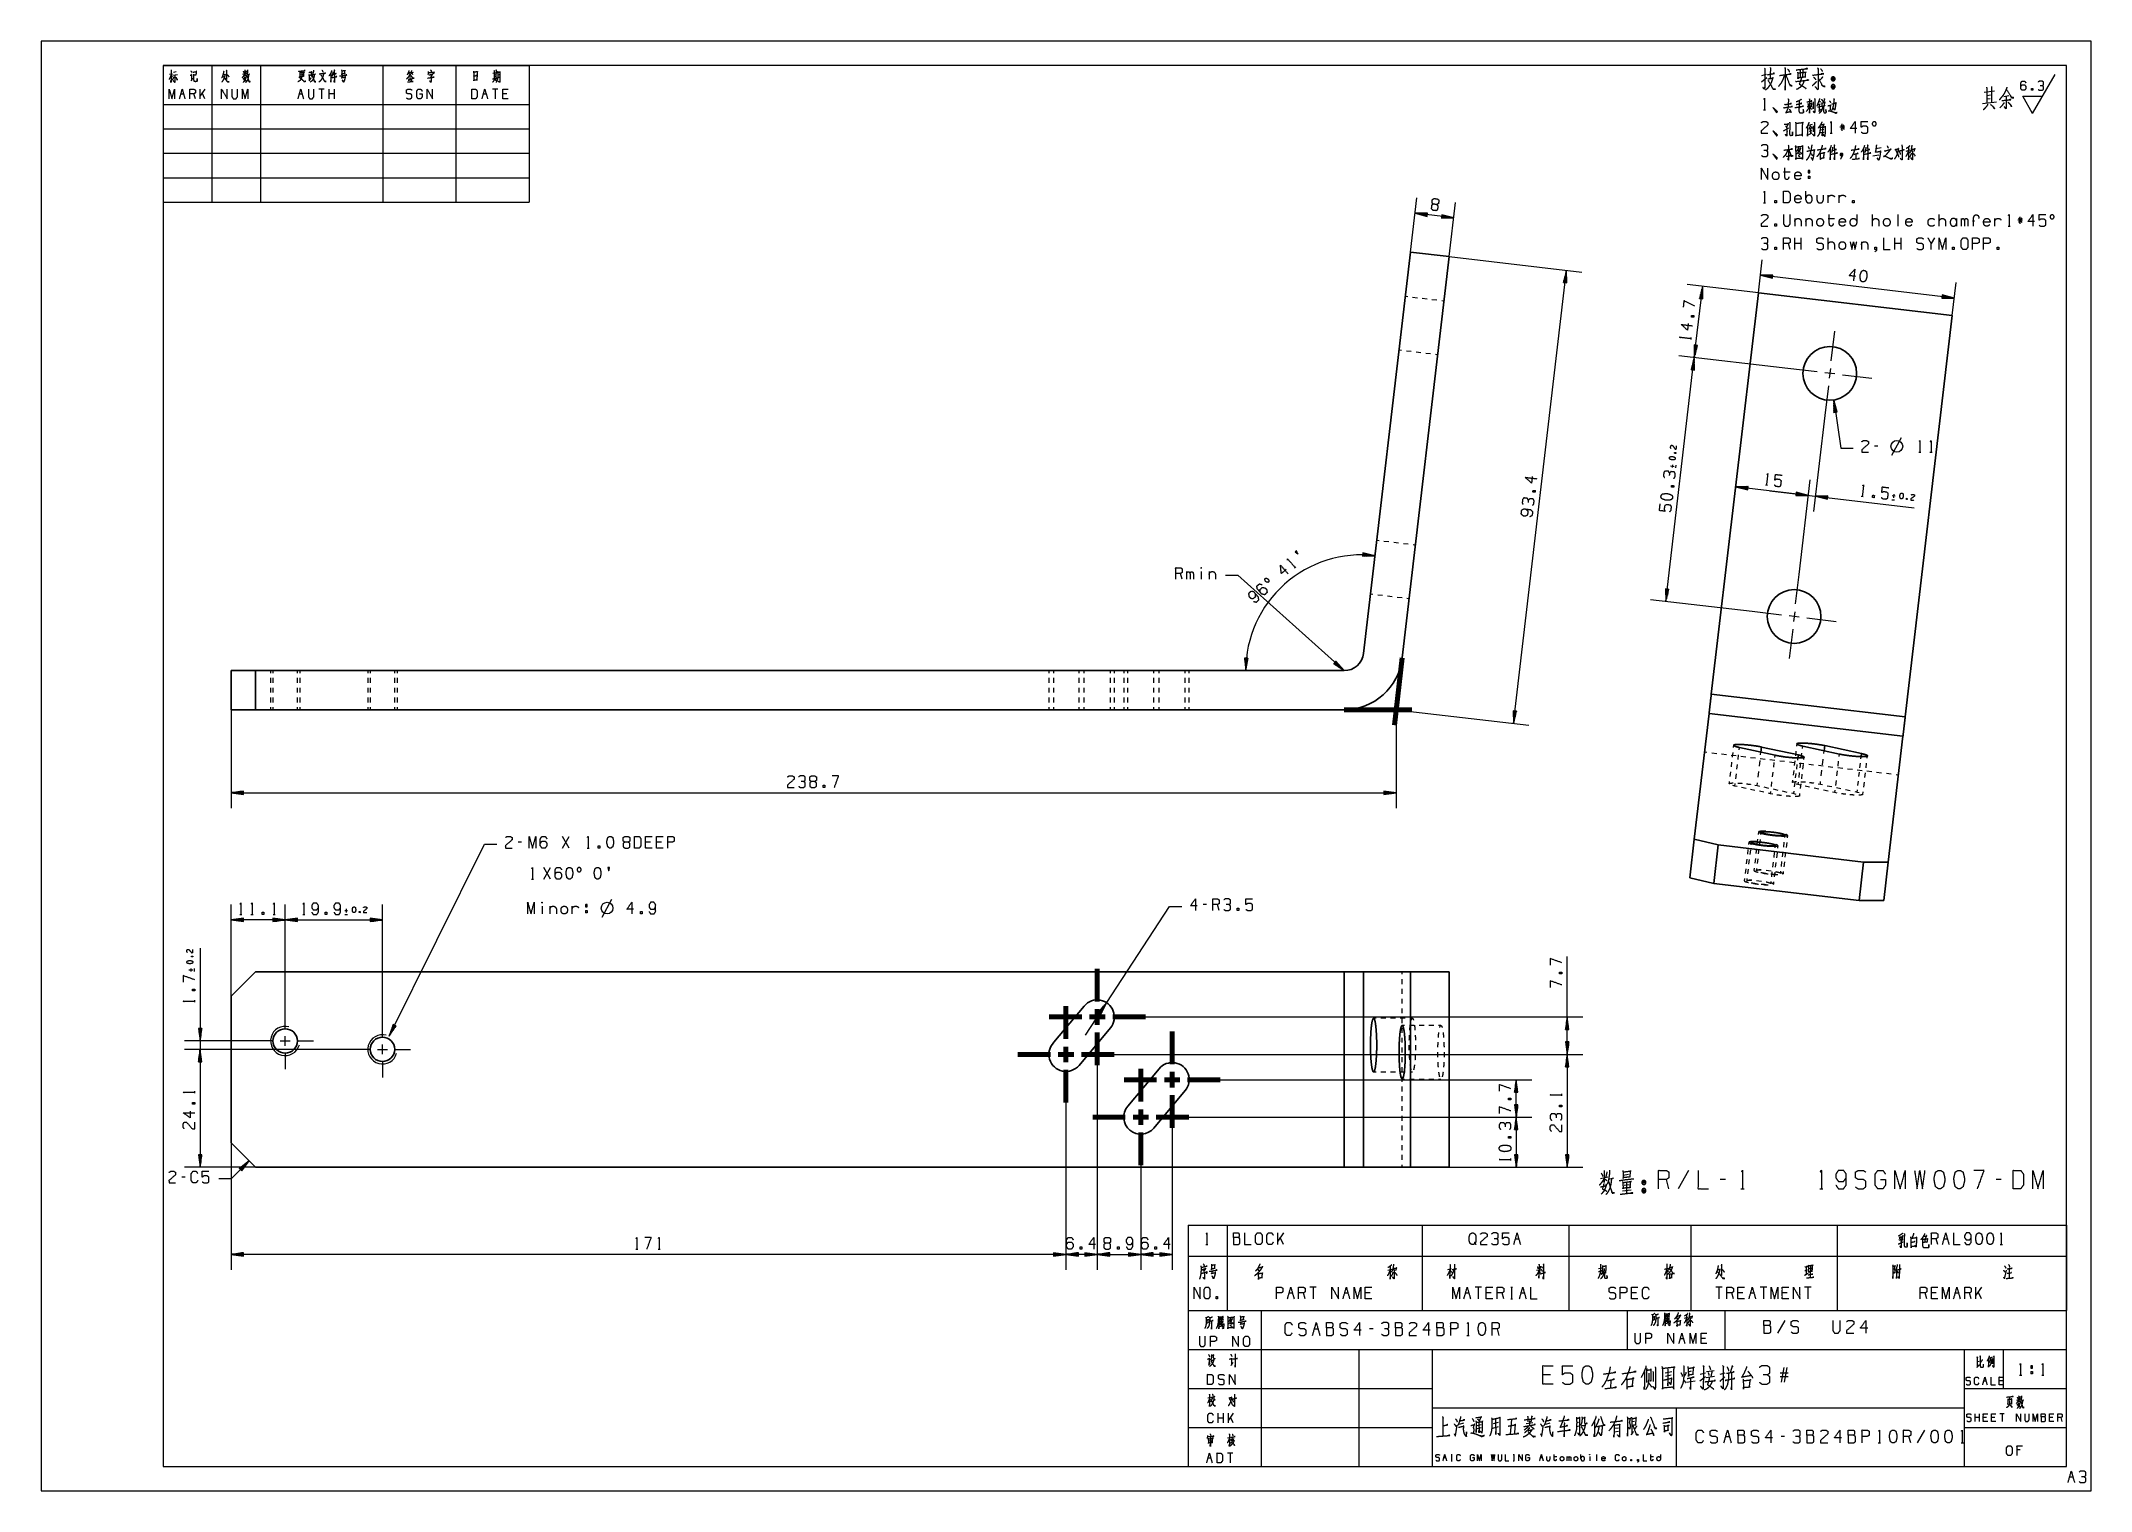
# Model space of a CAD drawing. Header units: millimetres. Extents: x 0 to 420, y 0 to 297.
import ezdxf

# ---------------------------------------------------------------- set-up
doc = ezdxf.new("R2010")
doc.units = ezdxf.units.MM
doc.layers.add('1', color=7, linetype='Continuous', true_color=0xffffff)

msp = doc.modelspace()

# ---------------------------------------------------------------- linework, layer by layer
at = {"layer": '1', "color": 132, "linetype": 'Continuous', "lineweight": 18}
for p, q in [((0, 297), (0, 0)), ((420, 297), (0, 297)), ((420, 0), (420, 297)), ((25, 292), (25, 264)), ((25, 292), (100, 292)), ((25, 292), (100, 292)), ((25, 292), (100, 292)), ((25, 292), (25, 5)), ((415, 292), (25, 292)), ((35, 292), (35, 264)), ((45, 292), (45, 264)), ((70, 292), (70, 264)), ((85, 292), (85, 264)), ((100, 292), (100, 264)), ((415, 5), (415, 292)), ((25, 284), (100, 284)), ((25, 279), (100, 279)), ((25, 274), (100, 274)), ((25, 269), (100, 269)), ((25, 264), (100, 264)), ((235, 37), (235, 5)), ((235, 37), (415, 37)), ((250, 37), (250, 5)), ((325, 37), (325, 29)), ((345, 37), (345, 29)), ((235, 29), (415, 29)), ((270, 29), (270, 5)), ((285, 29), (285, 5)), ((394, 29), (394, 5)), ((402, 29), (402, 21)), ((235, 21), (285, 21)), ((394, 21), (415, 21)), ((285, 17), (394, 17)), ((335, 17), (335, 5)), ((235, 13), (285, 13)), ((394, 13), (415, 13)), ((25, 5), (415, 5)), ((235, 5), (415, 5)), ((0, 0), (420, 0))]:
    msp.add_line(p, q, dxfattribs=at)
at = {"layer": '1', "color": 95, "linetype": 'Continuous', "lineweight": 18}
for p, q in [((26.34, 290.18), (26.96, 290.3)), ((26.7, 289.95), (26.92, 289.68)), ((26.99, 289.99), (27.95, 290.14)), ((27.13, 290.61), (27.71, 290.74)), ((41.34, 290.22), (42.13, 290.38)), ((42.25, 290.16), (42.79, 290.28)), ((53.17, 290.09), (53.7, 290.18)), ((75.25, 290.57), (75.67, 290.63)), ((75.35, 290.55), (75.45, 290.24)), ((75.82, 290.51), (76.35, 290.61)), ((75.98, 290.49), (76.11, 290.16)), ((92.56, 290.43), (93.43, 290.55)), ((92.84, 290.07), (93.11, 290.14)), ((93.6, 290.05), (93.85, 290.12)), ((352.57, 289.95), (353.53, 290.21)), ((28.66, 286.17), (29.22, 286.17)), ((31.62, 285.18), (31.34, 286.17)), ((33.59, 287.14), (32.63, 285.78)), ((32.63, 285.18), (32.63, 287.14)), ((33.59, 285.18), (33.04, 286.36)), ((52.94, 286.17), (53.49, 286.17)), ((54.91, 288.87), (55.37, 289.43)), ((58.02, 287.14), (56.9, 287.14)), ((57.46, 287.14), (57.46, 285.18)), ((59.02, 285.18), (59.02, 287.14)), ((60.14, 286.17), (59.02, 286.17)), ((60.14, 285.18), (60.14, 287.14)), ((75.83, 289.64), (75.37, 289.56)), ((90.65, 286.17), (91.2, 286.17)), ((93.6, 287.14), (92.49, 287.14)), ((92.86, 289.72), (93.09, 289.78)), ((93.05, 287.14), (93.05, 285.18)), ((95.45, 286.17), (94.61, 286.17)), ((352.52, 288.67), (353.58, 289.5)), ((398.1, 286.52), (400.22, 286.82)), ((398.68, 285.81), (399.39, 285.96)), ((403.15, 285.77), (402.12, 285.58)), ((352.92, 282.88), (353.34, 282.88)), ((364.64, 283.56), (363.98, 283.38)), ((364.13, 284.01), (364.6, 284.16)), ((364.2, 284.51), (364.62, 284.63)), ((397.75, 284.19), (400.64, 284.57)), ((398.65, 285.13), (399.37, 285.21)), ((357.01, 278.6), (358.07, 279.2)), ((362.18, 279.77), (362.94, 279.95)), ((362.2, 277.85), (362.89, 278.2)), ((362.24, 278.52), (362.8, 278.67)), ((363.07, 279.62), (363.07, 278.42)), ((364.58, 278.25), (365.33, 278.35)), ((365.29, 278.87), (364.66, 278.77)), ((366.58, 278.12), (367, 278.12)), ((369.56, 279.32), (368.55, 279.32)), ((368.73, 279.8), (369.4, 278.85)), ((369.39, 279.8), (368.73, 278.85)), ((369.05, 278.6), (369.05, 280.02)), ((371.82, 273.86), (371.8, 272.83)), ((375.31, 273.48), (376.5, 273.68)), ((377.03, 275.11), (375.93, 274.93)), ((382.11, 274.46), (382.92, 274.68)), ((357.01, 270.17), (358.34, 270.17)), ((362.06, 269.32), (362.4, 269.32)), ((362.06, 269.32), (362.06, 268.85)), ((361.57, 264.46), (361.57, 266.21)), ((366.12, 263.83), (366.12, 265.41)), ((368.4, 263.83), (368.4, 265.41)), ((352.92, 263.83), (353.34, 263.83)), ((359.29, 260.65), (359.29, 259.07)), ((361.57, 260.65), (361.57, 259.07)), ((366.12, 260.65), (367.44, 260.65)), ((375.22, 259.07), (375.22, 261.45)), ((380.45, 261.47), (380.45, 259.07)), ((388.88, 259.07), (388.88, 261.45)), ((392.49, 259.07), (392.49, 260.65)), ((393.44, 259.07), (393.44, 260.65)), ((400.27, 259.07), (400.27, 260.65)), ((405.15, 260.75), (405.83, 259.8)), ((405.81, 260.75), (405.15, 259.8)), ((405.47, 259.55), (405.47, 260.97)), ((359.29, 254.31), (359.29, 256.68)), ((360.63, 254.31), (360.63, 256.68)), ((366.12, 254.31), (366.12, 256.68)), ((379.78, 254.31), (379.78, 256.68)), ((381.12, 254.31), (381.12, 256.68)), ((387.95, 256.68), (387.28, 255.51)), ((396.14, 260.12), (395.71, 260.12)), ((403, 259.07), (403.43, 259.07)), ((405.99, 260.27), (404.98, 260.27)), ((358.36, 254.31), (358.02, 255.51)), ((360.63, 255.51), (359.29, 255.51)), ((372.95, 255.88), (372.95, 254.31)), ((381.12, 255.51), (379.78, 255.51)), ((338.07, 235.86), (338.11, 236.28)), ((379.18, 212.14), (381.18, 215.79)), ((334.25, 210.2), (334.18, 209.64)), ((334.96, 209.55), (335.03, 210.11)), ((376.34, 213.98), (375.66, 213.98)), ((384.73, 212.78), (385.16, 212.78)), ((387.01, 212.78), (387.43, 212.78)), ((333.82, 209.97), (334.61, 209.87)), ((353.29, 206.07), (353.72, 206.02)), ((372.93, 203.77), (373.35, 203.72)), ((379.2, 203.05), (379.76, 202.99)), ((379.85, 203.77), (379.29, 203.84)), ((379.62, 204.2), (379.53, 203.41)), ((256.8, 189.01), (257.11, 189.29)), ((233.82, 186.74), (233.48, 187.94)), ((234.75, 186.74), (234.75, 188.32)), ((237.7, 188.32), (237.7, 186.74)), ((239.3, 188.32), (239.3, 186.74)), ((98.44, 132.9), (97.77, 132.9)), ((108.2, 131.7), (106.85, 134.07)), ((106.85, 131.7), (108.2, 134.07)), ((111.87, 131.7), (112.29, 131.7)), ((124.86, 132.9), (123.85, 132.9)), ((127.14, 132.9), (126.13, 132.9)), ((104.39, 125.35), (103.05, 127.72)), ((103.05, 125.35), (104.39, 127.72)), ((100.48, 125.35), (100.91, 125.35)), ((40.74, 118.06), (41.17, 118.06)), ((43.02, 118.06), (43.45, 118.06)), ((47.57, 118.06), (48, 118.06)), ((53.66, 118.06), (54.08, 118.06)), ((62.81, 118.86), (62.24, 118.86)), ((62.24, 118.08), (62.81, 118.08)), ((62.53, 119.26), (62.53, 118.46)), ((102.65, 119.78), (102.65, 118.2)), ((104.26, 119.78), (104.26, 118.2)), ((108.81, 118.2), (108.81, 119.78)), ((111.58, 118.93), (111.92, 118.93)), ((111.58, 118.93), (111.58, 118.45)), ((114.94, 117.57), (116.94, 121.22)), ((238.79, 120.11), (238.11, 120.11)), ((241.4, 118.91), (241.06, 120.11)), ((30.29, 106.72), (31.09, 106.72)), ((30.69, 107), (30.69, 106.43)), ((31.48, 106.43), (31.48, 107)), ((31.5, 100.13), (31.5, 100.55)), ((31.5, 81.47), (31.5, 81.9)), ((311.6, 80.95), (311.6, 81.38)), ((301.16, 67.7), (301.16, 68.13)), ((29.52, 64.31), (28.85, 64.31)), ((319.48, 64.01), (320.98, 64.33)), ((321.21, 63.89), (322.24, 64.13)), ((324.16, 64.72), (325.27, 64.92)), ((324.85, 63.22), (324.85, 60.94)), ((333.53, 61.92), (333.01, 63.81)), ((337.57, 65.66), (335.45, 61.92)), ((345.11, 63.81), (344.05, 63.81)), ((401.6, 63.81), (400.54, 63.81)), ((323.99, 61.49), (325.77, 61.69)), ((324.38, 62.63), (325.35, 62.75)), ((348.28, 61.92), (348.95, 61.92)), ((364.42, 61.92), (365.09, 61.92)), ((235, 54.46), (243, 54.46)), ((235, 54.46), (235, 48.11)), ((238.67, 50.48), (239.09, 50.48)), ((243, 54.46), (243, 48.11)), ((243, 54.46), (283, 54.46)), ((254.57, 52.85), (253.41, 51.2)), ((253.41, 50.48), (253.41, 52.85)), ((254.57, 50.48), (253.9, 51.9)), ((283, 54.46), (283, 48.11)), ((283, 54.46), (313, 54.46)), ((302.09, 51.68), (302.76, 51.68)), ((313, 54.46), (313, 48.11)), ((313, 54.46), (338, 54.46)), ((338, 54.46), (338, 48.11)), ((338, 54.46), (368, 54.46)), ((368, 54.46), (368, 48.11)), ((368, 54.46), (415, 54.46)), ((388.64, 50.48), (388.3, 51.68)), ((389.91, 51.68), (390.58, 51.68)), ((401.41, 50.48), (401.84, 50.48)), ((415, 54.46), (415, 48.11)), ((121.86, 49.56), (122.29, 49.56)), ((126.42, 49.56), (126.84, 49.56)), ((235, 48.11), (243, 48.11)), ((235, 48.11), (235, 37)), ((243, 48.11), (243, 37)), ((243, 48.11), (283, 48.11)), ((283, 48.11), (283, 37)), ((283, 48.11), (313, 48.11)), ((313, 48.11), (313, 37)), ((313, 48.11), (338, 48.11)), ((338, 48.11), (338, 37)), ((338, 48.11), (368, 48.11)), ((368, 48.11), (368, 37)), ((368, 48.11), (415, 48.11)), ((415, 48.11), (415, 37)), ((275.91, 45.23), (276.73, 45.45)), ((288.21, 45.4), (289.01, 45.55)), ((306.41, 45.2), (307.27, 45.33)), ((319.13, 45.55), (319.78, 45.7)), ((362.27, 45.55), (362.75, 45.65)), ((362.5, 46.1), (362.48, 43.7)), ((403.26, 45.53), (403.26, 43.6)), ((255.72, 40.56), (256.39, 40.56)), ((259, 39.36), (258.67, 40.56)), ((261.28, 41.74), (259.94, 41.74)), ((260.61, 41.74), (260.61, 39.36)), ((267.1, 40.56), (267.77, 40.56)), ((272.33, 40.56), (271.32, 40.56)), ((291.86, 40.56), (292.53, 40.56)), ((295.14, 41.74), (293.8, 41.74)), ((294.47, 41.74), (294.47, 39.36)), ((297.08, 40.56), (296.08, 40.56)), ((299.7, 39.36), (299.36, 40.56)), ((301.12, 41.74), (301.46, 41.74)), ((301.12, 39.36), (301.46, 39.36)), ((301.3, 41.74), (301.3, 39.36)), ((303.24, 40.56), (303.91, 40.56)), ((326.85, 40.56), (325.84, 40.56)), ((344.45, 41.74), (343.11, 41.74)), ((343.78, 41.74), (343.78, 39.36)), ((346.73, 39.36), (346.39, 40.56)), ((348.67, 40.56), (347.66, 40.56)), ((350.27, 40.56), (350.94, 40.56)), ((353.56, 41.74), (352.21, 41.74)), ((352.88, 41.74), (352.88, 39.36)), ((357.77, 40.56), (356.76, 40.56)), ((362.66, 41.74), (361.32, 41.74)), ((361.99, 41.74), (361.99, 39.36)), ((386.37, 39.36), (386.04, 40.56)), ((388.31, 40.56), (387.31, 40.56)), ((392.19, 40.56), (392.87, 40.56)), ((395.48, 39.36), (395.14, 40.56)), ((397.58, 41.74), (396.41, 40.09)), ((396.41, 39.36), (396.41, 41.74)), ((397.58, 39.36), (396.91, 40.79)), ((235, 37), (243, 37)), ((241.5, 33.66), (242.04, 33.81)), ((241.79, 35.05), (241.78, 33.74)), ((243, 37), (283, 37)), ((283, 37), (313, 37)), ((313, 37), (338, 37)), ((332.92, 34.28), (333.47, 34.43)), ((333.22, 35.67), (333.2, 34.36)), ((336.72, 35.38), (337.43, 35.58)), ((338, 37), (368, 37)), ((357.27, 34.94), (355.79, 32.32)), ((368, 37), (415, 37)), ((260.9, 33.21), (261.64, 33.21)), ((272.95, 33.21), (272.21, 33.21)), ((292.15, 31.88), (292.62, 31.88)), ((298.78, 31.88), (298.41, 33.21)), ((335.89, 31.26), (336.48, 31.26)), ((341.01, 31.26), (340.12, 31.26)), ((356.6, 22.26), (357.13, 25.29)), ((357.69, 25.29), (357.16, 22.26)), ((396.78, 26.5), (397.1, 26.62)), ((309.27, 23.8), (307.68, 23.8)), ((321.6, 22.69), (321.57, 21.08)), ((330.28, 21.35), (330.7, 20.88)), ((332.73, 24.19), (334.09, 24.46)), ((332.81, 23.52), (333.98, 23.8)), ((337.1, 22.26), (338.91, 22.54)), ((337.51, 24.39), (338.18, 24.58)), ((339.85, 22.54), (341.05, 23.48)), ((339.91, 23.91), (341.02, 24.19)), ((341.19, 23.28), (342.89, 23.52)), ((341.24, 24.46), (342.77, 24.7)), ((344.05, 23.95), (345.06, 24.19)), ((357.94, 24.15), (356.35, 24.15)), ((357.94, 23.4), (356.35, 23.4)), ((398.04, 22.56), (398.48, 22.56)), ((401.88, 22.56), (401.21, 22.56)), ((405.37, 23.74), (405.8, 23.74)), ((407.69, 24.46), (408.02, 24.46)), ((407.69, 24.46), (407.69, 23.99)), ((409.93, 23.74), (410.35, 23.74)), ((239.62, 19.15), (239.06, 19.01)), ((239.43, 18.9), (239.63, 18.63)), ((404.78, 18.63), (405.57, 18.79)), ((405.68, 18.57), (406.23, 18.69)), ((241.17, 13.94), (241.17, 15.91)), ((242.28, 14.94), (241.17, 14.94)), ((242.28, 13.94), (242.28, 15.91)), ((244.25, 15.91), (243.29, 14.54)), ((243.29, 13.94), (243.29, 15.91)), ((244.25, 13.94), (243.7, 15.12)), ((290.64, 13.69), (291.54, 13.94)), ((294.25, 13.42), (295.03, 13.59)), ((294.25, 12.8), (295.08, 13)), ((297.47, 12.9), (298.59, 13.18)), ((298.54, 14.01), (297.49, 13.73)), ((301.25, 14.63), (300.98, 11.62)), ((304.3, 13.8), (305.66, 14.04)), ((308.32, 13.69), (309.22, 13.94)), ((315.02, 14.01), (314.63, 13.94)), ((315, 13.25), (314.63, 13.14)), ((323.17, 12.9), (322.32, 12.8)), ((323.85, 14.45), (323.66, 14.35)), ((326.44, 14.25), (325.93, 14.18)), ((396.24, 14.25), (396.24, 15.82)), ((397.13, 15.04), (396.24, 15.04)), ((397.13, 14.25), (397.13, 15.82)), ((398.6, 15.04), (397.94, 15.04)), ((400.3, 15.04), (399.63, 15.04)), ((402.22, 15.82), (401.33, 15.82)), ((401.78, 15.82), (401.78, 14.25)), ((412.18, 15.04), (411.51, 15.04)), ((414.1, 14.25), (413.88, 15.04)), ((239.32, 10.28), (239.85, 10.36)), ((243.7, 10.96), (243.12, 10.84)), ((243.49, 10.67), (243.68, 10.43)), ((322.32, 12.14), (323.17, 12.25)), ((345.17, 11.17), (345.91, 11.17)), ((357.23, 11.17), (356.49, 11.17)), ((376.42, 9.85), (376.89, 9.85)), ((383.06, 9.85), (382.68, 11.17)), ((385.88, 12.47), (384.4, 9.85)), ((393.39, 9.85), (393.86, 9.85)), ((405.52, 8.46), (404.84, 8.46)), ((239.1, 6.79), (239.66, 6.79)), ((244.18, 7.77), (243.07, 7.77)), ((243.62, 7.77), (243.62, 5.8)), ((287.41, 6.84), (287.78, 6.84)), ((288.91, 7.48), (289.1, 7.48)), ((288.91, 6.17), (289.1, 6.17)), ((289.01, 7.48), (289.01, 6.17)), ((301.64, 7.48), (301.83, 7.48)), ((301.64, 6.17), (301.83, 6.17)), ((301.74, 7.48), (301.74, 6.17)), ((307.21, 6.84), (307.58, 6.84)), ((309.85, 7.04), (310.59, 7.04)), ((312.68, 6.17), (312.68, 7.04)), ((315.51, 6.52), (315.51, 7.48)), ((317.3, 7.04), (317.3, 6.17)), ((318.71, 7.5), (318.71, 6.17)), ((329.66, 7.04), (330.39, 7.04)), ((415.62, 2.91), (416.3, 2.91))]:
    msp.add_line(p, q, dxfattribs=at)
at = {"layer": '1', "color": 43, "linetype": 'Continuous', "lineweight": 18}
for p, q in [((408.04, 282.17), (412.66, 290.17)), ((406.02, 285.67), (410.06, 285.67)), ((408.04, 282.17), (406.02, 285.67)), ((280.01, 244.59), (279.52, 244.65)), ((282, 244.36), (281.01, 244.48)), ((283.99, 244.13), (282.99, 244.24)), ((285.97, 243.9), (284.98, 244.01)), ((287.46, 243.72), (286.97, 243.78)), ((278.24, 233.73), (278.73, 233.67)), ((279.73, 233.55), (280.72, 233.44)), ((281.71, 233.32), (282.71, 233.2)), ((283.7, 233.09), (284.69, 232.97)), ((285.69, 232.85), (286.18, 232.8)), ((274.16, 194.62), (273.66, 194.68)), ((276.14, 194.39), (275.15, 194.5)), ((278.13, 194.15), (277.14, 194.27)), ((280.12, 193.92), (279.12, 194.04)), ((281.61, 193.75), (281.11, 193.81)), ((272.38, 183.75), (272.88, 183.7)), ((273.87, 183.58), (274.86, 183.46)), ((275.86, 183.35), (276.85, 183.23)), ((277.84, 183.11), (278.84, 183)), ((279.83, 182.88), (280.33, 182.82)), ((47.03, 168.03), (47.03, 167.53)), ((47.53, 168.03), (47.53, 167.53)), ((52.53, 167.53), (52.53, 168.03)), ((53.03, 168.03), (53.03, 167.53)), ((66.96, 168.03), (66.96, 167.53)), ((67.46, 168.03), (67.46, 167.53)), ((72.46, 167.53), (72.46, 168.03)), ((72.96, 168.03), (72.96, 167.53)), ((206.49, 168.03), (206.49, 167.53)), ((207.52, 167.53), (207.52, 168.03)), ((212.68, 167.53), (212.68, 168.03)), ((213.73, 167.53), (213.73, 168.03)), ((219.1, 167.53), (219.1, 168.03)), ((219.91, 167.53), (219.91, 168.03)), ((221.83, 168.03), (221.83, 167.53)), ((222.64, 167.53), (222.64, 168.03)), ((228.01, 167.53), (228.01, 168.03)), ((229.06, 167.53), (229.06, 168.03)), ((234.43, 167.53), (234.43, 168.03)), ((235.25, 167.53), (235.25, 168.03)), ((47.03, 166.53), (47.03, 165.53)), ((47.03, 164.53), (47.03, 163.53)), ((47.53, 166.53), (47.53, 165.53)), ((47.53, 164.53), (47.53, 163.53)), ((52.53, 165.53), (52.53, 166.53)), ((52.53, 163.53), (52.53, 164.53)), ((53.03, 166.53), (53.03, 165.53)), ((53.03, 164.53), (53.03, 163.53)), ((66.96, 166.53), (66.96, 165.53)), ((66.96, 164.53), (66.96, 163.53)), ((67.46, 166.53), (67.46, 165.53)), ((67.46, 164.53), (67.46, 163.53)), ((72.46, 165.53), (72.46, 166.53)), ((72.46, 163.53), (72.46, 164.53)), ((72.96, 166.53), (72.96, 165.53)), ((72.96, 164.53), (72.96, 163.53)), ((206.49, 166.53), (206.49, 165.53)), ((206.49, 164.53), (206.49, 163.53)), ((207.52, 165.53), (207.52, 166.53)), ((207.52, 163.53), (207.52, 164.53)), ((212.68, 165.53), (212.68, 166.53)), ((212.68, 163.53), (212.68, 164.53)), ((213.73, 165.53), (213.73, 166.53)), ((213.73, 163.53), (213.73, 164.53)), ((219.1, 165.53), (219.1, 166.53)), ((219.1, 163.53), (219.1, 164.53)), ((219.91, 165.53), (219.91, 166.53)), ((219.91, 163.53), (219.91, 164.53)), ((221.83, 166.53), (221.83, 165.53)), ((221.83, 164.53), (221.83, 163.53)), ((222.64, 165.53), (222.64, 166.53)), ((222.64, 163.53), (222.64, 164.53)), ((228.01, 165.53), (228.01, 166.53)), ((228.01, 163.53), (228.01, 164.53)), ((229.06, 165.53), (229.06, 166.53)), ((229.06, 163.53), (229.06, 164.53)), ((234.43, 165.53), (234.43, 166.53)), ((234.43, 163.53), (234.43, 164.53)), ((235.25, 165.53), (235.25, 166.53)), ((235.25, 163.53), (235.25, 164.53)), ((47.03, 162.53), (47.03, 161.53)), ((47.03, 160.53), (47.03, 160.03)), ((47.53, 162.53), (47.53, 161.53)), ((47.53, 160.53), (47.53, 160.03)), ((52.53, 161.53), (52.53, 162.53)), ((52.53, 160.03), (52.53, 160.53)), ((53.03, 162.53), (53.03, 161.53)), ((53.03, 160.53), (53.03, 160.03)), ((66.96, 162.53), (66.96, 161.53)), ((66.96, 160.53), (66.96, 160.03)), ((67.46, 162.53), (67.46, 161.53)), ((67.46, 160.53), (67.46, 160.03)), ((72.46, 161.53), (72.46, 162.53)), ((72.46, 160.03), (72.46, 160.53)), ((72.96, 162.53), (72.96, 161.53)), ((72.96, 160.53), (72.96, 160.03)), ((206.49, 162.53), (206.49, 161.53)), ((206.49, 160.53), (206.49, 160.03)), ((207.52, 161.53), (207.52, 162.53)), ((207.52, 160.03), (207.52, 160.53)), ((212.68, 161.53), (212.68, 162.53)), ((212.68, 160.03), (212.68, 160.53)), ((213.73, 161.53), (213.73, 162.53)), ((213.73, 160.03), (213.73, 160.53)), ((219.1, 161.53), (219.1, 162.53)), ((219.1, 160.03), (219.1, 160.53)), ((219.91, 161.53), (219.91, 162.53)), ((219.91, 160.03), (219.91, 160.53)), ((221.83, 162.53), (221.83, 161.53)), ((221.83, 160.53), (221.83, 160.03)), ((222.64, 161.53), (222.64, 162.53)), ((222.64, 160.03), (222.64, 160.53)), ((228.01, 161.53), (228.01, 162.53)), ((228.01, 160.03), (228.01, 160.53)), ((229.06, 161.53), (229.06, 162.53)), ((229.06, 160.03), (229.06, 160.53)), ((234.43, 161.53), (234.43, 162.53)), ((234.43, 160.03), (234.43, 160.53)), ((235.25, 161.53), (235.25, 162.53)), ((235.25, 160.03), (235.25, 160.53)), ((340.82, 151.38), (341.32, 151.32)), ((342.31, 151.2), (343.31, 151.08)), ((346.59, 151.27), (346.48, 150.29)), ((346.77, 152.75), (346.71, 152.26)), ((347.92, 151.8), (347.98, 152.3)), ((352.32, 150.77), (352.39, 151.34)), ((359.55, 151.55), (359.44, 150.56)), ((359.73, 153.03), (359.67, 152.54)), ((360.88, 152.08), (360.94, 152.57)), ((365.28, 151.05), (365.35, 151.62)), ((344.3, 150.97), (345.29, 150.85)), ((346.13, 147.33), (346.02, 146.34)), ((346.36, 149.3), (346.25, 148.31)), ((346.29, 150.74), (347.28, 150.62)), ((347.46, 147.86), (347.57, 148.84)), ((347.69, 149.83), (347.81, 150.82)), ((348.27, 150.5), (349.27, 150.39)), ((350.26, 150.27), (351.25, 150.15)), ((351.79, 146.21), (351.92, 147.35)), ((352.05, 148.49), (352.19, 149.63)), ((352.25, 150.04), (353.24, 149.92)), ((354.23, 149.8), (355.23, 149.69)), ((354.76, 146.27), (354.87, 147.26)), ((354.99, 148.25), (355.11, 149.23)), ((355.22, 150.22), (355.28, 150.71)), ((356.22, 149.57), (357.21, 149.46)), ((358.21, 149.34), (359.2, 149.22)), ((359.09, 147.61), (358.98, 146.62)), ((359.32, 149.58), (359.21, 148.59)), ((359.7, 147.87), (359.81, 148.78)), ((359.91, 149.68), (359.97, 150.14)), ((360.18, 146.16), (360.3, 147.15)), ((360.19, 149.11), (361.19, 148.99)), ((360.42, 148.14), (360.53, 149.12)), ((360.65, 150.11), (360.76, 151.1)), ((360.96, 147.84), (361.07, 148.82)), ((361.19, 149.81), (361.25, 150.3)), ((362.18, 148.87), (363.17, 148.76)), ((364.16, 148.64), (365.16, 148.52)), ((364.75, 146.49), (364.88, 147.63)), ((365.01, 148.77), (365.15, 149.91)), ((366.15, 148.41), (367.14, 148.29)), ((367.94, 146.5), (368.06, 147.49)), ((368.14, 148.17), (369.13, 148.06)), ((368.17, 148.47), (368.29, 149.46)), ((368.41, 150.45), (368.46, 150.94)), ((370.12, 147.94), (371.12, 147.83)), ((372.11, 147.71), (373.1, 147.59)), ((372.45, 146.33), (372.55, 147.24)), ((372.66, 148.14), (372.77, 149.05)), ((372.87, 149.96), (372.93, 150.42)), ((373.69, 146.14), (373.8, 147.13)), ((373.92, 148.12), (374.03, 149.1)), ((374.1, 147.48), (375.09, 147.36)), ((374.15, 150.09), (374.21, 150.58)), ((376.08, 147.24), (377.08, 147.13)), ((378.07, 147.01), (379.06, 146.89)), ((345.9, 145.35), (345.84, 144.86)), ((347.05, 144.4), (346.62, 144.51)), ((347.05, 144.4), (347.11, 144.9)), ((347.51, 144.31), (347.05, 144.4)), ((347.23, 145.88), (347.34, 146.87)), ((349.34, 143.91), (348.42, 144.11)), ((351.16, 143.51), (350.25, 143.71)), ((351.15, 144.59), (351.59, 144.5)), ((351.59, 144.5), (351.65, 145.07)), ((351.59, 144.5), (352.06, 144.4)), ((352.99, 143.12), (352.07, 143.32)), ((353, 144.2), (353.94, 143.99)), ((354.35, 142.82), (353.9, 142.92)), ((354.35, 142.82), (354.41, 143.31)), ((354.8, 142.73), (354.35, 142.82)), ((354.53, 144.3), (354.64, 145.29)), ((354.88, 143.79), (355.82, 143.58)), ((356.76, 143.38), (357.7, 143.17)), ((358.64, 142.97), (359.11, 142.87)), ((358.86, 145.63), (358.8, 145.14)), ((359.11, 142.87), (359.17, 143.32)), ((359.11, 142.87), (359.56, 142.76)), ((359.27, 144.23), (359.38, 145.14)), ((359.49, 146.05), (359.59, 146.96)), ((360.01, 144.68), (359.58, 144.79)), ((360.01, 144.68), (360.07, 145.18)), ((360.48, 144.58), (360.01, 144.68)), ((360.32, 142.41), (360.38, 142.9)), ((360.5, 143.89), (360.61, 144.88)), ((360.73, 145.86), (360.84, 146.85)), ((362.36, 144.17), (361.42, 144.38)), ((364.25, 143.76), (363.3, 143.97)), ((364.11, 144.87), (364.55, 144.78)), ((364.55, 144.78), (364.61, 145.35)), ((364.55, 144.78), (365.02, 144.68)), ((366.13, 143.36), (365.19, 143.56)), ((365.96, 144.47), (366.9, 144.27)), ((367.54, 143.05), (367.07, 143.15)), ((367.54, 143.05), (367.6, 143.54)), ((367.98, 142.96), (367.54, 143.05)), ((367.71, 144.53), (367.83, 145.51)), ((367.84, 144.07), (368.78, 143.86)), ((369.72, 143.66), (370.66, 143.45)), ((371.6, 143.25), (372.07, 143.15)), ((372.07, 143.15), (372.13, 143.6)), ((372.07, 143.15), (372.51, 143.04)), ((372.23, 144.51), (372.34, 145.42)), ((373.28, 142.69), (373.34, 143.18)), ((373.46, 144.17), (373.57, 145.16)), ((380.06, 146.78), (380.55, 146.72)), ((351.86, 134.99), (351.81, 134.5)), ((352.36, 134.93), (352.3, 134.44)), ((349.71, 131.41), (349.6, 130.42)), ((349.89, 132.89), (349.83, 132.39)), ((350.21, 131.35), (350.09, 130.36)), ((350.38, 132.83), (350.32, 132.34)), ((351.46, 131.54), (351.34, 130.55)), ((351.69, 133.51), (351.57, 132.52)), ((351.96, 131.48), (351.84, 130.49)), ((352.19, 133.45), (352.07, 132.47)), ((355.06, 129.78), (355.17, 130.77)), ((355.29, 131.75), (355.35, 132.25)), ((355.67, 130.71), (355.56, 129.72)), ((355.84, 132.19), (355.79, 131.7)), ((356.81, 129.91), (356.92, 130.9)), ((357.04, 131.88), (357.15, 132.87)), ((357.27, 133.86), (357.33, 134.35)), ((357.42, 130.84), (357.3, 129.85)), ((357.65, 132.81), (357.53, 131.83)), ((357.82, 134.29), (357.76, 133.8)), ((349.25, 127.46), (349.13, 126.47)), ((349.48, 129.43), (349.36, 128.45)), ((349.75, 127.4), (349.63, 126.42)), ((349.98, 129.38), (349.86, 128.39)), ((351, 127.59), (350.94, 127.1)), ((351.23, 129.56), (351.11, 128.58)), ((351.49, 127.53), (351.43, 127.04)), ((351.72, 129.51), (351.61, 128.52)), ((352.45, 127.23), (351.95, 127.24)), ((353.95, 127.04), (353.45, 127.09)), ((354.46, 126.97), (353.95, 127.04)), ((354.6, 125.83), (354.71, 126.82)), ((354.83, 127.81), (354.94, 128.79)), ((355.21, 126.76), (355.09, 125.78)), ((355.44, 128.74), (355.32, 127.75)), ((356.4, 126.46), (356.46, 126.95)), ((356.57, 127.94), (356.69, 128.92)), ((356.96, 126.89), (356.9, 126.4)), ((357.19, 128.87), (357.07, 127.88)), ((349.02, 125.49), (348.96, 125)), ((349.51, 125.43), (349.46, 124.94)), ((350.48, 125.12), (349.97, 125.14)), ((351.97, 124.94), (351.47, 124.99)), ((352.48, 124.87), (351.97, 124.94)), ((354.42, 124.36), (354.48, 124.85)), ((354.98, 124.79), (354.92, 124.3)), ((278.9, 105.84), (278.9, 106.34)), ((278.9, 103.84), (278.9, 104.84)), ((278.9, 101.84), (278.9, 102.84)), ((278.9, 99.84), (278.9, 100.84)), ((273.52, 96.84), (273.02, 96.84)), ((275.5, 96.84), (274.51, 96.84)), ((277.49, 96.84), (276.5, 96.84)), ((279.48, 96.84), (278.48, 96.84)), ((278.9, 97.84), (278.9, 98.84)), ((278.9, 95.84), (278.9, 96.84)), ((280.97, 96.84), (280.47, 96.84)), ((279.37, 95.37), (278.88, 95.37)), ((278.9, 93.84), (278.9, 94.84)), ((278.9, 91.84), (278.9, 92.84)), ((281.36, 95.37), (280.37, 95.37)), ((283.35, 95.37), (282.35, 95.37)), ((285.33, 95.37), (284.34, 95.37)), ((286.82, 95.37), (286.33, 95.37)), ((278.9, 89.84), (278.9, 90.84)), ((278.9, 87.84), (278.9, 88.84)), ((280.34, 90.32), (280.33, 91.34)), ((281.61, 91.34), (281.59, 90.32)), ((286.19, 88.85), (286.18, 89.87)), ((287.46, 89.87), (287.45, 88.85)), ((273.02, 85.84), (273.52, 85.84)), ((274.51, 85.84), (275.5, 85.84)), ((276.5, 85.84), (277.49, 85.84)), ((278.48, 85.84), (279.48, 85.84)), ((278.88, 84.37), (279.37, 84.37)), ((278.9, 85.84), (278.9, 86.84)), ((278.9, 83.84), (278.9, 84.84)), ((280.37, 84.37), (281.36, 84.37)), ((280.47, 85.84), (280.97, 85.84)), ((282.35, 84.37), (283.35, 84.37)), ((284.34, 84.37), (285.33, 84.37)), ((286.33, 84.37), (286.82, 84.37)), ((278.9, 81.84), (278.9, 82.84)), ((278.9, 79.84), (278.9, 80.84)), ((278.9, 77.84), (278.9, 78.84)), ((278.9, 75.84), (278.9, 76.84)), ((278.9, 73.84), (278.9, 74.84)), ((278.9, 71.84), (278.9, 72.84)), ((278.9, 69.84), (278.9, 70.84)), ((278.9, 67.84), (278.9, 68.84)), ((278.9, 66.34), (278.9, 66.84))]:
    msp.add_line(p, q, dxfattribs=at)
at = {"layer": '1', "color": 13, "linetype": 'Continuous', "lineweight": 18}
for p, q in [((280.59, 253.77), (281.89, 264.86)), ((284.08, 261.75), (281.52, 261.71)), ((281.52, 261.71), (284, 261.08)), ((289.46, 260.78), (281.52, 261.71)), ((284.04, 261.44), (281.71, 261.71)), ((284.04, 261.39), (281.71, 261.66)), ((284.03, 261.34), (282.08, 261.57)), ((284.05, 261.49), (282.1, 261.72)), ((284.03, 261.29), (282.46, 261.47)), ((284.05, 261.54), (282.49, 261.72)), ((284.02, 261.24), (282.84, 261.38)), ((284.06, 261.59), (282.88, 261.73)), ((284.01, 261.19), (283.22, 261.28)), ((284.07, 261.64), (283.27, 261.73)), ((284.01, 261.14), (283.59, 261.19)), ((284.07, 261.69), (283.66, 261.74)), ((284, 261.09), (283.97, 261.09)), ((284, 261.09), (283.97, 261.09)), ((284, 261.08), (284.08, 261.75)), ((284.08, 261.74), (284.05, 261.75)), ((284.08, 261.74), (284.05, 261.75)), ((286.98, 261.41), (286.9, 260.74)), ((286.9, 260.74), (289.46, 260.78)), ((286.9, 260.75), (286.93, 260.74)), ((286.9, 260.75), (286.93, 260.74)), ((286.91, 260.85), (287.71, 260.75)), ((286.91, 260.8), (287.32, 260.75)), ((286.92, 260.9), (288.1, 260.76)), ((286.93, 261), (288.88, 260.77)), ((286.93, 260.95), (288.49, 260.76)), ((286.94, 261.1), (289.27, 260.83)), ((286.94, 261.05), (289.27, 260.78)), ((286.95, 261.2), (288.52, 261.02)), ((286.95, 261.15), (288.9, 260.92)), ((286.96, 261.25), (288.14, 261.11)), ((286.97, 261.35), (287.39, 261.3)), ((286.97, 261.3), (287.76, 261.21)), ((289.46, 260.78), (286.98, 261.41)), ((286.98, 261.4), (287.01, 261.4)), ((286.98, 261.4), (287.01, 261.4)), ((288.53, 252.84), (289.83, 263.93)), ((288.53, 252.84), (315.7, 249.66)), ((351.85, 245.42), (352.64, 252.17)), ((301.67, 157.22), (312.55, 250.03)), ((312.55, 250.03), (311.92, 247.54)), ((311.97, 247.54), (312.02, 247.95)), ((312.02, 247.53), (312.12, 248.33)), ((312.07, 247.53), (312.21, 248.71)), ((312.12, 247.52), (312.31, 249.08)), ((312.17, 247.51), (312.4, 249.46)), ((312.22, 247.51), (312.5, 249.84)), ((312.28, 247.5), (312.55, 249.83)), ((312.33, 247.5), (312.55, 249.44)), ((312.38, 247.49), (312.56, 249.06)), ((312.43, 247.48), (312.57, 248.67)), ((312.48, 247.48), (312.57, 248.28)), ((312.53, 247.47), (312.58, 247.89)), ((312.58, 247.47), (312.55, 250.03)), ((354.83, 249.05), (352.27, 249.02)), ((352.27, 249.02), (354.75, 248.39)), ((392, 244.36), (352.27, 249.02)), ((354.79, 248.75), (352.46, 249.02)), ((354.79, 248.7), (352.46, 248.97)), ((354.78, 248.65), (352.83, 248.87)), ((354.8, 248.8), (352.85, 249.03)), ((354.78, 248.6), (353.21, 248.78)), ((354.81, 248.85), (353.24, 249.03)), ((354.77, 248.55), (353.59, 248.68)), ((354.81, 248.9), (353.63, 249.04)), ((354.76, 248.5), (353.97, 248.59)), ((354.82, 248.95), (354.02, 249.04)), ((354.76, 248.44), (354.34, 248.49)), ((354.82, 249), (354.41, 249.05)), ((354.75, 248.39), (354.72, 248.4)), ((354.75, 248.39), (354.72, 248.4)), ((354.75, 248.39), (354.83, 249.05)), ((354.83, 249.05), (354.8, 249.05)), ((354.83, 249.05), (354.8, 249.05)), ((311.92, 247.54), (311.93, 247.58)), ((311.92, 247.54), (311.93, 247.58)), ((311.92, 247.54), (312.58, 247.47)), ((312.58, 247.47), (312.58, 247.5)), ((312.58, 247.47), (312.58, 247.5)), ((351.85, 245.42), (337.29, 247.13)), ((338.73, 232.17), (340.44, 246.76)), ((340.44, 246.76), (339.81, 244.27)), ((339.81, 244.27), (340.48, 244.2)), ((339.82, 244.27), (339.82, 244.31)), ((339.82, 244.27), (339.82, 244.31)), ((339.87, 244.27), (339.92, 244.68)), ((339.92, 244.26), (340.01, 245.06)), ((339.97, 244.26), (340.11, 245.44)), ((340.02, 244.25), (340.2, 245.82)), ((340.07, 244.24), (340.3, 246.19)), ((340.12, 244.24), (340.39, 246.57)), ((340.17, 244.23), (340.45, 246.56)), ((340.22, 244.23), (340.45, 246.17)), ((340.27, 244.22), (340.46, 245.79)), ((340.32, 244.22), (340.46, 245.4)), ((340.37, 244.21), (340.47, 245.01)), ((340.42, 244.2), (340.47, 244.62)), ((340.48, 244.2), (340.44, 246.76)), ((340.47, 244.2), (340.48, 244.23)), ((340.47, 244.2), (340.48, 244.23)), ((389.51, 244.99), (389.44, 244.32)), ((389.44, 244.38), (389.86, 244.33)), ((389.44, 244.32), (392, 244.36)), ((389.44, 244.33), (389.47, 244.33)), ((389.44, 244.33), (389.47, 244.33)), ((389.45, 244.48), (390.63, 244.34)), ((389.45, 244.43), (390.25, 244.34)), ((389.46, 244.53), (391.02, 244.35)), ((389.47, 244.63), (391.8, 244.36)), ((389.47, 244.58), (391.41, 244.35)), ((389.48, 244.73), (391.43, 244.5)), ((389.48, 244.68), (391.81, 244.41)), ((389.49, 244.83), (390.68, 244.7)), ((389.49, 244.78), (391.05, 244.6)), ((389.5, 244.88), (390.3, 244.79)), ((389.51, 244.99), (389.54, 244.98)), ((389.51, 244.99), (389.54, 244.98)), ((392, 244.36), (389.51, 244.99)), ((389.51, 244.93), (389.92, 244.89)), ((391.58, 240.77), (392.37, 247.51)), ((332.88, 182.2), (338.73, 232.17)), ((357.88, 229.93), (335.58, 232.54)), ((357.88, 229.93), (335.58, 232.54)), ((338.73, 232.17), (338.11, 229.69)), ((338.31, 229.67), (338.49, 231.23)), ((338.36, 229.66), (338.59, 231.61)), ((338.41, 229.65), (338.69, 231.99)), ((338.46, 229.65), (338.74, 231.98)), ((338.51, 229.64), (338.74, 231.59)), ((338.56, 229.64), (338.75, 231.2)), ((338.7, 234.74), (338.73, 232.17)), ((339.36, 234.66), (338.7, 234.74)), ((338.75, 234.73), (338.7, 234.31)), ((338.7, 234.73), (338.7, 234.7)), ((338.7, 234.73), (338.7, 234.7)), ((338.85, 234.72), (338.71, 233.54)), ((338.8, 234.72), (338.71, 233.93)), ((338.95, 234.71), (338.72, 232.76)), ((338.9, 234.71), (338.72, 233.15)), ((339, 234.7), (338.73, 232.37)), ((338.73, 232.17), (339.36, 234.66)), ((338.77, 229.61), (338.73, 232.17)), ((339.05, 234.69), (338.78, 232.36)), ((339.1, 234.69), (338.88, 232.74)), ((339.15, 234.68), (338.97, 233.12)), ((339.21, 234.68), (339.07, 233.49)), ((339.26, 234.67), (339.16, 233.87)), ((339.31, 234.66), (339.26, 234.25)), ((339.36, 234.66), (339.35, 234.63)), ((339.36, 234.66), (339.35, 234.63)), ((338.11, 229.69), (338.11, 229.72)), ((338.11, 229.69), (338.11, 229.72)), ((338.11, 229.69), (338.77, 229.61)), ((338.16, 229.68), (338.21, 230.1)), ((338.21, 229.68), (338.3, 230.48)), ((338.26, 229.67), (338.4, 230.85)), ((338.61, 229.63), (338.75, 230.81)), ((338.66, 229.62), (338.76, 230.42)), ((338.71, 229.62), (338.76, 230.03)), ((338.77, 229.61), (338.77, 229.64)), ((338.77, 229.61), (338.77, 229.64)), ((367.99, 221.01), (367.29, 223.48)), ((367.29, 223.48), (367.33, 220.92)), ((367.29, 223.48), (368.75, 213.59)), ((367.64, 220.96), (367.3, 223.28)), ((367.59, 220.95), (367.3, 222.9)), ((367.69, 220.97), (367.35, 223.29)), ((367.74, 220.98), (367.45, 222.92)), ((365.48, 220.3), (363.17, 200.62)), ((367.54, 220.95), (367.31, 222.51)), ((367.49, 220.94), (367.31, 222.12)), ((367.44, 220.93), (367.32, 221.73)), ((367.39, 220.93), (367.33, 221.34)), ((367.33, 220.92), (367.99, 221.01)), ((367.34, 220.92), (367.33, 220.95)), ((367.34, 220.92), (367.33, 220.95)), ((367.79, 220.98), (367.56, 222.54)), ((367.84, 220.99), (367.67, 222.17)), ((367.89, 221), (367.77, 221.79)), ((367.94, 221.01), (367.88, 221.42)), ((367.99, 221.01), (367.98, 221.05)), ((367.99, 221.01), (367.98, 221.05)), ((368.75, 213.59), (371.29, 213.59)), ((360.19, 187.73), (362.46, 207.09)), ((360.19, 187.73), (362.46, 207.09)), ((349.75, 205.72), (347.19, 205.69)), ((347.19, 205.69), (349.67, 205.06)), ((362.09, 203.94), (347.19, 205.69)), ((349.72, 205.42), (347.38, 205.69)), ((349.71, 205.37), (347.38, 205.64)), ((349.7, 205.31), (347.76, 205.54)), ((349.72, 205.47), (347.77, 205.69)), ((349.7, 205.26), (348.13, 205.45)), ((349.73, 205.52), (348.16, 205.7)), ((349.69, 205.21), (348.51, 205.35)), ((349.73, 205.57), (348.55, 205.71)), ((349.69, 205.16), (348.89, 205.26)), ((349.74, 205.62), (348.94, 205.71)), ((349.68, 205.11), (349.27, 205.16)), ((349.75, 205.67), (349.33, 205.72)), ((349.67, 205.06), (349.64, 205.07)), ((349.67, 205.06), (349.64, 205.07)), ((349.67, 205.06), (349.75, 205.72)), ((349.75, 205.72), (349.72, 205.72)), ((349.75, 205.72), (349.72, 205.72)), ((354.2, 204.86), (383.77, 201.4)), ((359.6, 204.57), (359.53, 203.9)), ((359.6, 204.57), (359.53, 203.9)), ((359.53, 203.96), (359.95, 203.91)), ((359.53, 203.96), (359.95, 203.91)), ((359.53, 203.9), (362.09, 203.94)), ((359.53, 203.9), (362.09, 203.94)), ((359.53, 203.91), (359.56, 203.9)), ((359.53, 203.91), (359.56, 203.9)), ((359.53, 203.91), (359.56, 203.9)), ((359.53, 203.91), (359.56, 203.9)), ((359.54, 204.06), (360.73, 203.92)), ((359.54, 204.06), (360.73, 203.92)), ((359.54, 204.01), (360.34, 203.92)), ((359.54, 204.01), (360.34, 203.92)), ((359.55, 204.11), (361.12, 203.93)), ((359.55, 204.11), (361.12, 203.93)), ((359.56, 204.21), (361.89, 203.94)), ((359.56, 204.21), (361.89, 203.94)), ((359.56, 204.16), (361.5, 203.93)), ((359.56, 204.16), (361.5, 203.93)), ((359.57, 204.31), (361.52, 204.08)), ((359.57, 204.31), (361.52, 204.08)), ((359.57, 204.26), (361.9, 203.99)), ((359.57, 204.26), (361.9, 203.99)), ((359.58, 204.36), (361.14, 204.18)), ((359.58, 204.36), (361.14, 204.18)), ((359.59, 204.46), (360.39, 204.37)), ((359.59, 204.46), (360.39, 204.37)), ((359.59, 204.41), (360.77, 204.27)), ((359.59, 204.41), (360.77, 204.27)), ((362.09, 203.94), (359.6, 204.57)), ((362.09, 203.94), (359.6, 204.57)), ((359.6, 204.56), (359.64, 204.56)), ((359.6, 204.56), (359.64, 204.56)), ((359.6, 204.56), (359.64, 204.56)), ((359.6, 204.56), (359.64, 204.56)), ((359.6, 204.51), (360.01, 204.46)), ((359.6, 204.51), (360.01, 204.46)), ((366.11, 203.81), (363.54, 203.77)), ((363.54, 203.77), (366.03, 203.14)), ((366.06, 203.45), (363.73, 203.72)), ((366.07, 203.5), (363.74, 203.77)), ((366.06, 203.4), (364.11, 203.63)), ((366.08, 203.55), (364.13, 203.78)), ((366.05, 203.35), (364.49, 203.53)), ((366.08, 203.6), (364.52, 203.78)), ((366.05, 203.3), (364.86, 203.44)), ((366.09, 203.65), (364.91, 203.79)), ((366.04, 203.25), (365.24, 203.34)), ((366.09, 203.7), (365.3, 203.79)), ((366.03, 203.2), (365.62, 203.24)), ((366.1, 203.75), (365.68, 203.8)), ((366.03, 203.15), (366, 203.15)), ((366.03, 203.15), (366, 203.15)), ((366.03, 203.14), (366.11, 203.81)), ((366.11, 203.8), (366.07, 203.81)), ((366.11, 203.8), (366.07, 203.81)), ((270.8, 192.15), (270.74, 191.48)), ((270.74, 191.48), (273.3, 191.58)), ((270.74, 191.53), (271.16, 191.5)), ((270.74, 191.48), (270.77, 191.48)), ((270.74, 191.48), (270.77, 191.48)), ((270.75, 191.64), (271.94, 191.53)), ((270.75, 191.59), (271.55, 191.51)), ((270.76, 191.74), (272.71, 191.56)), ((270.76, 191.69), (272.33, 191.54)), ((270.77, 191.84), (273.11, 191.63)), ((270.77, 191.79), (273.1, 191.58)), ((270.78, 191.99), (271.97, 191.88)), ((270.78, 191.94), (272.35, 191.8)), ((270.78, 191.89), (272.73, 191.71)), ((270.79, 192.09), (271.21, 192.05)), ((270.79, 192.04), (271.59, 191.97)), ((273.3, 191.58), (270.8, 192.15)), ((270.8, 192.14), (270.83, 192.14)), ((270.8, 192.14), (270.83, 192.14)), ((242.67, 187.56), (245.21, 187.56)), ((245.21, 187.56), (266.98, 168.03)), ((350.56, 180.13), (329.72, 182.57)), ((332.84, 184.76), (332.84, 184.73)), ((332.84, 184.76), (332.84, 184.73)), ((332.84, 184.76), (332.88, 182.2)), ((333.5, 184.68), (332.84, 184.76)), ((332.89, 184.76), (332.85, 184.34)), ((332.94, 184.75), (332.85, 183.95)), ((333.05, 184.74), (332.86, 183.17)), ((332.99, 184.74), (332.86, 183.56)), ((333.15, 184.73), (332.87, 182.4)), ((333.1, 184.73), (332.87, 182.78)), ((332.88, 182.2), (333.5, 184.68)), ((333.2, 184.72), (332.92, 182.39)), ((333.25, 184.71), (333.02, 182.77)), ((333.3, 184.71), (333.11, 183.14)), ((333.35, 184.7), (333.21, 183.52)), ((333.4, 184.7), (333.3, 183.9)), ((333.45, 184.69), (333.4, 184.28)), ((333.5, 184.68), (333.5, 184.65)), ((333.5, 184.68), (333.5, 184.65)), ((246.56, 170.58), (246.56, 170.55)), ((246.56, 170.58), (246.56, 170.55)), ((246.56, 170.58), (246.82, 168.03)), ((247.22, 170.56), (246.56, 170.58)), ((246.61, 170.58), (246.6, 170.16)), ((246.66, 170.58), (246.64, 169.77)), ((246.71, 170.57), (246.68, 169.39)), ((246.76, 170.57), (246.72, 169)), ((246.81, 170.57), (246.76, 168.61)), ((246.86, 170.57), (246.8, 168.22)), ((246.82, 168.03), (247.22, 170.56)), ((246.92, 170.57), (246.85, 168.22)), ((246.97, 170.57), (246.91, 168.61)), ((247.02, 170.57), (246.98, 168.99)), ((247.07, 170.57), (247.04, 169.38)), ((247.12, 170.56), (247.1, 169.76)), ((247.17, 170.56), (247.16, 170.14)), ((247.22, 170.56), (247.22, 170.53)), ((247.22, 170.56), (247.22, 170.53)), ((265.31, 169.98), (264.86, 169.48)), ((264.86, 169.48), (266.98, 168.03)), ((264.87, 169.48), (264.89, 169.46)), ((264.87, 169.48), (264.89, 169.46)), ((264.9, 169.52), (265.21, 169.24)), ((264.94, 169.56), (265.53, 169.02)), ((264.97, 169.59), (265.85, 168.8)), ((265, 169.63), (266.18, 168.58)), ((265.04, 169.67), (266.5, 168.36)), ((265.07, 169.71), (266.82, 168.14)), ((265.11, 169.75), (266.85, 168.18)), ((265.14, 169.78), (266.6, 168.47)), ((265.17, 169.82), (266.35, 168.77)), ((265.21, 169.86), (266.09, 169.07)), ((265.24, 169.9), (265.84, 169.36)), ((265.27, 169.93), (265.59, 169.66)), ((266.98, 168.03), (265.31, 169.98)), ((265.31, 169.97), (265.33, 169.95)), ((265.31, 169.97), (265.33, 169.95)), ((38.97, 160.03), (38.97, 139.85)), ((277.65, 160.03), (304.82, 156.85)), ((277.65, 160.03), (277.65, 139.85)), ((301.64, 159.78), (301.63, 159.75)), ((301.64, 159.78), (301.63, 159.75)), ((301.63, 159.78), (301.67, 157.22)), ((302.3, 159.7), (301.63, 159.78)), ((301.74, 159.77), (301.64, 158.97)), ((301.69, 159.77), (301.64, 159.36)), ((301.79, 159.76), (301.65, 158.58)), ((301.84, 159.75), (301.65, 158.19)), ((301.89, 159.75), (301.66, 157.8)), ((301.94, 159.74), (301.66, 157.41)), ((301.67, 157.22), (302.3, 159.7)), ((301.99, 159.74), (301.72, 157.41)), ((302.04, 159.73), (301.81, 157.78)), ((302.09, 159.72), (301.91, 158.16)), ((302.14, 159.72), (302, 158.54)), ((302.19, 159.71), (302.1, 158.91)), ((302.24, 159.71), (302.19, 159.29)), ((302.29, 159.7), (302.29, 159.67)), ((302.29, 159.7), (302.29, 159.67)), ((41.51, 143.36), (38.97, 143.02)), ((38.97, 143.02), (41.51, 142.69)), ((38.97, 143.02), (277.65, 143.02)), ((41.51, 143.05), (39.16, 143.05)), ((41.51, 143), (39.16, 143)), ((41.51, 143.1), (39.55, 143.1)), ((41.51, 142.94), (39.55, 142.94)), ((41.51, 143.15), (39.94, 143.15)), ((41.51, 142.89), (39.94, 142.89)), ((41.51, 143.2), (40.32, 143.2)), ((41.51, 142.84), (40.32, 142.84)), ((41.51, 143.25), (40.71, 143.25)), ((41.51, 143.3), (41.09, 143.3)), ((41.51, 143.35), (41.48, 143.35)), ((41.51, 143.35), (41.48, 143.35)), ((41.51, 142.69), (41.51, 143.36)), ((275.11, 143.36), (275.11, 142.69)), ((277.65, 143.02), (275.11, 143.36)), ((275.11, 143.35), (275.15, 143.35)), ((275.11, 143.35), (275.15, 143.35)), ((275.11, 143.3), (275.53, 143.3)), ((275.11, 143.25), (275.92, 143.25)), ((275.11, 143.2), (276.3, 143.2)), ((275.11, 143.15), (276.69, 143.15)), ((275.11, 143.1), (277.08, 143.1)), ((275.11, 143.05), (277.46, 143.05)), ((275.11, 142.69), (277.65, 143.02)), ((275.11, 143), (277.46, 143)), ((275.11, 142.94), (277.08, 142.94)), ((275.11, 142.89), (276.69, 142.89)), ((275.11, 142.84), (276.3, 142.84)), ((41.51, 142.79), (40.71, 142.79)), ((41.51, 142.74), (41.09, 142.74)), ((41.51, 142.69), (41.48, 142.69)), ((41.51, 142.69), (41.48, 142.69)), ((275.11, 142.79), (275.92, 142.79)), ((275.11, 142.74), (275.53, 142.74)), ((275.11, 142.69), (275.15, 142.69)), ((275.11, 142.69), (275.15, 142.69)), ((71.3, 93.15), (90.85, 132.51)), ((90.85, 132.51), (93.39, 132.51)), ((38.97, 101.34), (38.97, 120.14)), ((50.03, 97.95), (50.03, 120.14)), ((50.03, 97.95), (50.03, 120.14)), ((69.96, 96.23), (69.96, 120.14)), ((213.99, 93.38), (231.2, 119.72)), ((231.2, 119.72), (233.74, 119.72)), ((41.51, 117.3), (38.97, 116.97)), ((38.97, 116.97), (41.51, 116.63)), ((50.03, 116.97), (38.97, 116.97)), ((41.51, 116.99), (39.16, 116.99)), ((41.51, 116.94), (39.16, 116.94)), ((41.51, 117.04), (39.55, 117.04)), ((41.51, 116.89), (39.55, 116.89)), ((41.51, 117.09), (39.94, 117.09)), ((41.51, 116.84), (39.94, 116.84)), ((41.51, 117.14), (40.32, 117.14)), ((41.51, 116.79), (40.32, 116.79)), ((41.51, 117.19), (40.71, 117.19)), ((41.51, 116.74), (40.71, 116.74)), ((41.51, 117.24), (41.09, 117.24)), ((41.51, 116.69), (41.09, 116.69)), ((41.51, 117.3), (41.48, 117.3)), ((41.51, 117.3), (41.48, 117.3)), ((41.51, 116.63), (41.48, 116.63)), ((41.51, 116.63), (41.48, 116.63)), ((41.51, 116.63), (41.51, 117.3)), ((47.49, 117.3), (47.53, 117.3)), ((47.49, 117.3), (47.53, 117.3)), ((47.49, 117.3), (47.49, 116.63)), ((50.03, 116.97), (47.49, 117.3)), ((47.49, 117.24), (47.91, 117.24)), ((47.49, 117.19), (48.3, 117.19)), ((47.49, 117.14), (48.68, 117.14)), ((47.49, 117.09), (49.07, 117.09)), ((47.49, 117.04), (49.46, 117.04)), ((47.49, 116.99), (49.84, 116.99)), ((47.49, 116.63), (50.03, 116.97)), ((47.49, 116.94), (49.84, 116.94)), ((47.49, 116.89), (49.46, 116.89)), ((47.49, 116.84), (49.07, 116.84)), ((47.49, 116.79), (48.68, 116.79)), ((47.49, 116.74), (48.3, 116.74)), ((47.49, 116.69), (47.91, 116.69)), ((47.49, 116.63), (47.53, 116.63)), ((47.49, 116.63), (47.53, 116.63)), ((52.57, 117.3), (50.03, 116.97)), ((50.03, 116.97), (52.57, 116.63)), ((50.03, 116.97), (69.96, 116.97)), ((52.57, 116.99), (50.23, 116.99)), ((52.57, 116.94), (50.23, 116.94)), ((52.57, 117.04), (50.61, 117.04)), ((52.57, 116.89), (50.61, 116.89)), ((52.57, 117.09), (51, 117.09)), ((52.57, 116.84), (51, 116.84)), ((52.57, 117.14), (51.39, 117.14)), ((52.57, 116.79), (51.39, 116.79)), ((52.57, 117.19), (51.77, 117.19)), ((52.57, 116.74), (51.77, 116.74)), ((52.57, 117.24), (52.16, 117.24)), ((52.57, 116.69), (52.16, 116.69)), ((52.57, 117.3), (52.54, 117.3)), ((52.57, 117.3), (52.54, 117.3)), ((52.57, 116.63), (52.54, 116.63)), ((52.57, 116.63), (52.54, 116.63)), ((52.57, 116.63), (52.57, 117.3)), ((67.42, 117.3), (67.45, 117.3)), ((67.42, 117.3), (67.45, 117.3)), ((67.42, 117.3), (67.42, 116.63)), ((69.96, 116.97), (67.42, 117.3)), ((67.42, 117.24), (67.84, 117.24)), ((67.42, 117.19), (68.22, 117.19)), ((67.42, 117.14), (68.61, 117.14)), ((67.42, 117.09), (69, 117.09)), ((67.42, 117.04), (69.38, 117.04)), ((67.42, 116.99), (69.77, 116.99)), ((67.42, 116.63), (69.96, 116.97)), ((67.42, 116.94), (69.77, 116.94)), ((67.42, 116.89), (69.38, 116.89)), ((67.42, 116.84), (69, 116.84)), ((67.42, 116.79), (68.61, 116.79)), ((67.42, 116.74), (68.22, 116.74)), ((67.42, 116.69), (67.84, 116.69)), ((67.42, 116.63), (67.45, 116.63)), ((67.42, 116.63), (67.45, 116.63)), ((32.59, 111.16), (32.59, 82.53)), ((312.69, 89.43), (312.69, 109.49)), ((218.33, 100.02), (216.66, 98.08)), ((216.66, 98.08), (216.68, 98.1)), ((216.66, 98.08), (216.68, 98.1)), ((216.66, 98.08), (217.22, 97.71)), ((216.71, 98.05), (216.93, 98.4)), ((216.75, 98.02), (217.19, 98.7)), ((216.79, 97.99), (217.44, 98.99)), ((216.83, 97.97), (217.7, 99.29)), ((216.88, 97.94), (217.95, 99.58)), ((216.92, 97.91), (218.2, 99.88)), ((216.96, 97.88), (218.24, 99.85)), ((217, 97.86), (218.08, 99.5)), ((217.05, 97.83), (217.91, 99.15)), ((217.09, 97.8), (217.74, 98.8)), ((217.13, 97.77), (217.57, 98.45)), ((217.17, 97.74), (217.4, 98.09)), ((217.22, 97.71), (218.33, 100.02)), ((217.22, 97.72), (217.23, 97.74)), ((217.22, 97.72), (217.23, 97.74)), ((226.26, 97.09), (315.86, 97.09)), ((312.69, 97.09), (312.35, 94.55)), ((312.66, 94.55), (312.66, 96.9)), ((313.02, 94.55), (312.69, 97.09)), ((312.71, 94.55), (312.71, 96.9)), ((32.26, 94.72), (32.26, 94.69)), ((32.26, 94.72), (32.26, 94.69)), ((32.26, 94.72), (32.59, 92.18)), ((32.93, 94.72), (32.26, 94.72)), ((32.31, 94.72), (32.31, 94.31)), ((32.36, 94.72), (32.36, 93.92)), ((32.41, 94.72), (32.41, 93.53)), ((32.46, 94.72), (32.46, 93.15)), ((32.52, 94.72), (32.52, 92.76)), ((32.57, 94.72), (32.57, 92.38)), ((32.59, 92.18), (32.93, 94.72)), ((32.62, 94.72), (32.62, 92.38)), ((32.67, 94.72), (32.67, 92.76)), ((32.72, 94.72), (32.72, 93.15)), ((32.77, 94.72), (32.77, 93.53)), ((32.82, 94.72), (32.82, 93.92)), ((32.87, 94.72), (32.87, 94.31)), ((32.92, 94.72), (32.92, 94.69)), ((32.92, 94.72), (32.92, 94.69)), ((72.13, 95.57), (71.3, 93.15)), ((71.3, 93.15), (72.72, 95.28)), ((72.4, 95.44), (71.36, 93.34)), ((72.45, 95.41), (71.4, 93.31)), ((72.36, 95.46), (71.48, 93.7)), ((72.31, 95.48), (71.61, 94.07)), ((72.49, 95.39), (71.62, 93.64)), ((72.27, 95.51), (71.74, 94.44)), ((72.54, 95.37), (71.84, 93.96)), ((72.22, 95.53), (71.86, 94.81)), ((72.18, 95.55), (71.99, 95.18)), ((72.58, 95.35), (72.06, 94.28)), ((72.13, 95.57), (72.12, 95.54)), ((72.13, 95.57), (72.12, 95.54)), ((72.72, 95.28), (72.13, 95.57)), ((72.63, 95.32), (72.27, 94.6)), ((72.68, 95.3), (72.49, 94.93)), ((72.72, 95.28), (72.71, 95.25)), ((72.72, 95.28), (72.71, 95.25)), ((312.35, 94.55), (313.02, 94.55)), ((312.36, 94.55), (312.36, 94.59)), ((312.36, 94.55), (312.36, 94.59)), ((312.41, 94.55), (312.41, 94.97)), ((312.46, 94.55), (312.46, 95.36)), ((312.51, 94.55), (312.51, 95.74)), ((312.56, 94.55), (312.56, 96.13)), ((312.61, 94.55), (312.61, 96.52)), ((312.77, 94.55), (312.77, 96.52)), ((312.82, 94.55), (312.82, 96.13)), ((312.87, 94.55), (312.87, 95.74)), ((312.92, 94.55), (312.92, 95.36)), ((312.97, 94.55), (312.97, 94.97)), ((313.02, 94.55), (313.02, 94.59)), ((313.02, 94.55), (313.02, 94.59)), ((44.27, 92.18), (29.42, 92.18)), ((64.19, 90.46), (29.42, 90.46)), ((64.19, 90.46), (29.42, 90.46)), ((32.59, 90.46), (32.26, 87.92)), ((32.59, 90.46), (32.26, 87.92)), ((32.31, 87.92), (32.31, 88.34)), ((32.31, 87.92), (32.31, 88.34)), ((32.36, 87.92), (32.36, 88.73)), ((32.36, 87.92), (32.36, 88.73)), ((32.41, 87.92), (32.41, 89.11)), ((32.41, 87.92), (32.41, 89.11)), ((32.46, 87.92), (32.46, 89.5)), ((32.46, 87.92), (32.46, 89.5)), ((32.52, 87.92), (32.52, 89.89)), ((32.52, 87.92), (32.52, 89.89)), ((32.57, 87.92), (32.57, 90.27)), ((32.57, 87.92), (32.57, 90.27)), ((32.93, 87.92), (32.59, 90.46)), ((32.93, 87.92), (32.59, 90.46)), ((32.59, 90.46), (32.59, 66.34)), ((32.62, 87.92), (32.62, 90.27)), ((32.62, 87.92), (32.62, 90.27)), ((32.67, 87.92), (32.67, 89.89)), ((32.67, 87.92), (32.67, 89.89)), ((32.72, 87.92), (32.72, 89.5)), ((32.72, 87.92), (32.72, 89.5)), ((32.77, 87.92), (32.77, 89.11)), ((32.77, 87.92), (32.77, 89.11)), ((32.82, 87.92), (32.82, 88.73)), ((32.82, 87.92), (32.82, 88.73)), ((32.87, 87.92), (32.87, 88.34)), ((32.87, 87.92), (32.87, 88.34)), ((219.84, 89.43), (315.86, 89.43)), ((219.84, 89.43), (315.86, 89.43)), ((312.35, 91.97), (312.69, 89.43)), ((313.02, 91.97), (312.35, 91.97)), ((312.69, 89.43), (312.35, 86.89)), ((312.36, 91.97), (312.36, 91.94)), ((312.36, 91.97), (312.36, 91.94)), ((312.41, 91.97), (312.41, 91.55)), ((312.46, 91.97), (312.46, 91.16)), ((312.51, 91.97), (312.51, 90.78)), ((312.56, 91.97), (312.56, 90.39)), ((312.56, 86.89), (312.56, 88.46)), ((312.61, 91.97), (312.61, 90.01)), ((312.61, 86.89), (312.61, 88.85)), ((312.66, 91.97), (312.66, 89.62)), ((312.66, 86.89), (312.66, 89.23)), ((312.69, 89.43), (313.02, 91.97)), ((313.02, 86.89), (312.69, 89.43)), ((312.69, 89.43), (312.69, 66.34)), ((312.71, 91.97), (312.71, 89.62)), ((312.71, 86.89), (312.71, 89.23)), ((312.77, 91.97), (312.77, 90.01)), ((312.77, 86.89), (312.77, 88.85)), ((312.82, 91.97), (312.82, 90.39)), ((312.82, 86.89), (312.82, 88.46)), ((312.87, 91.97), (312.87, 90.78)), ((312.92, 91.97), (312.92, 91.16)), ((312.97, 91.97), (312.97, 91.55)), ((313.02, 91.97), (313.02, 91.94)), ((313.02, 91.97), (313.02, 91.94)), ((32.26, 87.92), (32.26, 87.96)), ((32.26, 87.92), (32.26, 87.96)), ((32.26, 87.92), (32.26, 87.96)), ((32.26, 87.92), (32.26, 87.96)), ((32.26, 87.92), (32.93, 87.92)), ((32.26, 87.92), (32.93, 87.92)), ((32.92, 87.92), (32.92, 87.96)), ((32.92, 87.92), (32.92, 87.96)), ((32.92, 87.92), (32.92, 87.96)), ((32.92, 87.92), (32.92, 87.96)), ((216.41, 87.24), (216.41, 45.29)), ((216.41, 87.24), (216.41, 45.29)), ((241.6, 84.25), (305.43, 84.25)), ((302.25, 84.25), (301.92, 81.71)), ((302.22, 81.71), (302.22, 84.06)), ((302.58, 81.71), (302.25, 84.25)), ((302.25, 76.59), (302.25, 84.25)), ((302.28, 81.71), (302.28, 84.06)), ((312.35, 86.89), (313.02, 86.89)), ((312.36, 86.89), (312.36, 86.92)), ((312.36, 86.89), (312.36, 86.92)), ((312.41, 86.89), (312.41, 87.3)), ((312.46, 86.89), (312.46, 87.69)), ((312.51, 86.89), (312.51, 88.08)), ((312.87, 86.89), (312.87, 88.08)), ((312.92, 86.89), (312.92, 87.69)), ((312.97, 86.89), (312.97, 87.3)), ((313.02, 86.89), (313.02, 86.92)), ((313.02, 86.89), (313.02, 86.92)), ((301.92, 81.71), (301.92, 81.75)), ((301.92, 81.71), (301.92, 81.75)), ((301.92, 81.71), (302.58, 81.71)), ((301.97, 81.71), (301.97, 82.13)), ((302.02, 81.71), (302.02, 82.52)), ((302.07, 81.71), (302.07, 82.9)), ((302.12, 81.71), (302.12, 83.29)), ((302.17, 81.71), (302.17, 83.67)), ((302.33, 81.71), (302.33, 83.67)), ((302.38, 81.71), (302.38, 83.29)), ((302.43, 81.71), (302.43, 82.9)), ((302.48, 81.71), (302.48, 82.52)), ((302.53, 81.71), (302.53, 82.13)), ((302.58, 81.71), (302.58, 81.75)), ((302.58, 81.71), (302.58, 81.75)), ((209.99, 79.58), (209.99, 45.29)), ((209.99, 79.58), (209.99, 45.29)), ((235.18, 76.59), (305.43, 76.59)), ((235.18, 76.59), (305.43, 76.59)), ((301.92, 79.13), (301.92, 79.09)), ((301.92, 79.13), (301.92, 79.09)), ((301.92, 79.13), (302.25, 76.59)), ((302.58, 79.13), (301.92, 79.13)), ((302.25, 76.59), (301.92, 74.05)), ((301.97, 79.13), (301.97, 78.71)), ((302.02, 79.13), (302.02, 78.32)), ((302.07, 79.13), (302.07, 77.94)), ((302.12, 79.13), (302.12, 77.55)), ((302.12, 74.05), (302.12, 75.62)), ((302.17, 79.13), (302.17, 77.17)), ((302.17, 74.05), (302.17, 76.01)), ((302.22, 79.13), (302.22, 76.78)), ((302.22, 74.05), (302.22, 76.39)), ((302.25, 76.59), (302.58, 79.13)), ((302.58, 74.05), (302.25, 76.59)), ((302.25, 76.59), (302.25, 66.34)), ((302.28, 79.13), (302.28, 76.78)), ((302.28, 74.05), (302.28, 76.39)), ((302.33, 79.13), (302.33, 77.17)), ((302.33, 74.05), (302.33, 76.01)), ((302.38, 79.13), (302.38, 77.55)), ((302.38, 74.05), (302.38, 75.62)), ((302.43, 79.13), (302.43, 77.94)), ((302.48, 79.13), (302.48, 78.32)), ((302.53, 79.13), (302.53, 78.71)), ((302.58, 79.13), (302.58, 79.09)), ((302.58, 79.13), (302.58, 79.09)), ((231.75, 74.4), (231.75, 45.29)), ((301.92, 74.05), (301.92, 74.08)), ((301.92, 74.05), (301.92, 74.08)), ((301.92, 74.05), (302.58, 74.05)), ((301.97, 74.05), (301.97, 74.46)), ((302.02, 74.05), (302.02, 74.85)), ((302.07, 74.05), (302.07, 75.24)), ((302.43, 74.05), (302.43, 75.24)), ((302.48, 74.05), (302.48, 74.85)), ((302.53, 74.05), (302.53, 74.46)), ((302.58, 74.05), (302.58, 74.08)), ((302.58, 74.05), (302.58, 74.08)), ((32.26, 68.88), (32.26, 68.84)), ((32.26, 68.88), (32.26, 68.84)), ((32.26, 68.88), (32.59, 66.34)), ((32.93, 68.88), (32.26, 68.88)), ((32.31, 68.88), (32.31, 68.46)), ((32.36, 68.88), (32.36, 68.07)), ((32.41, 68.88), (32.41, 67.69)), ((32.46, 68.88), (32.46, 67.3)), ((32.52, 68.88), (32.52, 66.91)), ((32.57, 68.88), (32.57, 66.53)), ((32.59, 66.34), (32.93, 68.88)), ((32.62, 68.88), (32.62, 66.53)), ((32.67, 68.88), (32.67, 66.91)), ((32.72, 68.88), (32.72, 67.3)), ((32.77, 68.88), (32.77, 67.69)), ((32.82, 68.88), (32.82, 68.07)), ((32.87, 68.88), (32.87, 68.46)), ((32.92, 68.88), (32.92, 68.84)), ((32.92, 68.88), (32.92, 68.84)), ((38.97, 71.34), (38.97, 45.29)), ((38.98, 63.92), (42.68, 67.63)), ((42.68, 67.63), (40.65, 66.07)), ((40.83, 65.88), (42.22, 67.27)), ((40.87, 65.85), (42.53, 67.51)), ((40.9, 65.81), (42.56, 67.47)), ((41.12, 65.59), (42.68, 67.63)), ((301.92, 68.88), (301.92, 68.84)), ((301.92, 68.88), (301.92, 68.84)), ((301.92, 68.88), (302.25, 66.34)), ((302.58, 68.88), (301.92, 68.88)), ((301.97, 68.88), (301.97, 68.46)), ((302.02, 68.88), (302.02, 68.07)), ((302.07, 68.88), (302.07, 67.69)), ((302.12, 68.88), (302.12, 67.3)), ((302.17, 68.88), (302.17, 66.91)), ((302.22, 68.88), (302.22, 66.53)), ((302.25, 66.34), (302.58, 68.88)), ((302.28, 68.88), (302.28, 66.53)), ((302.33, 68.88), (302.33, 66.91)), ((302.38, 68.88), (302.38, 67.3)), ((302.43, 68.88), (302.43, 67.69)), ((302.48, 68.88), (302.48, 68.07)), ((302.53, 68.88), (302.53, 68.46)), ((302.58, 68.88), (302.58, 68.84)), ((302.58, 68.88), (302.58, 68.84)), ((312.35, 68.88), (312.69, 66.34)), ((313.02, 68.88), (312.35, 68.88)), ((312.36, 68.88), (312.36, 68.84)), ((312.36, 68.88), (312.36, 68.84)), ((312.41, 68.88), (312.41, 68.46)), ((312.46, 68.88), (312.46, 68.07)), ((312.51, 68.88), (312.51, 67.69)), ((312.56, 68.88), (312.56, 67.3)), ((312.61, 68.88), (312.61, 66.91)), ((312.66, 68.88), (312.66, 66.53)), ((312.69, 66.34), (313.02, 68.88)), ((312.71, 68.88), (312.71, 66.53)), ((312.77, 68.88), (312.77, 66.91)), ((312.82, 68.88), (312.82, 67.3)), ((312.87, 68.88), (312.87, 67.69)), ((312.92, 68.88), (312.92, 68.07)), ((312.97, 68.88), (312.97, 68.46)), ((313.02, 68.88), (313.02, 68.84)), ((313.02, 68.88), (313.02, 68.84)), ((43.97, 66.34), (29.42, 66.34)), ((38.98, 63.92), (36.44, 63.92)), ((40.65, 66.06), (40.67, 66.09)), ((40.65, 66.06), (40.67, 66.09)), ((40.65, 66.07), (41.12, 65.59)), ((40.69, 66.03), (40.98, 66.32)), ((40.72, 65.99), (41.29, 66.56)), ((40.76, 65.96), (41.6, 66.8)), ((40.79, 65.92), (41.91, 67.03)), ((40.94, 65.78), (42.32, 67.16)), ((40.97, 65.74), (42.09, 66.85)), ((41.01, 65.7), (41.85, 66.55)), ((41.05, 65.67), (41.61, 66.24)), ((41.08, 65.63), (41.38, 65.93)), ((41.12, 65.6), (41.14, 65.62)), ((41.12, 65.6), (41.14, 65.62)), ((225.33, 66.74), (225.33, 45.29)), ((225.33, 66.74), (225.33, 45.29)), ((266.98, 66.34), (315.86, 66.34)), ((266.98, 66.34), (305.43, 66.34)), ((41.51, 48.8), (38.97, 48.47)), ((38.97, 48.47), (41.51, 48.13)), ((209.99, 48.47), (38.97, 48.47)), ((41.51, 48.49), (39.16, 48.49)), ((41.51, 48.44), (39.16, 48.44)), ((41.51, 48.54), (39.55, 48.54)), ((41.51, 48.39), (39.55, 48.39)), ((41.51, 48.59), (39.94, 48.59)), ((41.51, 48.34), (39.94, 48.34)), ((41.51, 48.65), (40.32, 48.65)), ((41.51, 48.29), (40.32, 48.29)), ((41.51, 48.7), (40.71, 48.7)), ((41.51, 48.24), (40.71, 48.24)), ((41.51, 48.75), (41.09, 48.75)), ((41.51, 48.19), (41.09, 48.19)), ((41.51, 48.8), (41.48, 48.8)), ((41.51, 48.8), (41.48, 48.8)), ((41.51, 48.14), (41.48, 48.14)), ((41.51, 48.14), (41.48, 48.14)), ((41.51, 48.13), (41.51, 48.8)), ((207.45, 48.8), (207.49, 48.8)), ((207.45, 48.8), (207.49, 48.8)), ((207.45, 48.8), (207.45, 48.13)), ((209.99, 48.47), (207.45, 48.8)), ((207.45, 48.75), (207.87, 48.75)), ((207.45, 48.7), (208.26, 48.7)), ((207.45, 48.65), (208.64, 48.65)), ((207.45, 48.59), (209.03, 48.59)), ((207.45, 48.54), (209.42, 48.54)), ((207.45, 48.49), (209.8, 48.49)), ((207.45, 48.13), (209.99, 48.47)), ((207.45, 48.44), (209.8, 48.44)), ((207.45, 48.39), (209.42, 48.39)), ((207.45, 48.34), (209.03, 48.34)), ((207.45, 48.29), (208.64, 48.29)), ((207.45, 48.24), (208.26, 48.24)), ((207.45, 48.19), (207.87, 48.19)), ((207.45, 48.14), (207.49, 48.14)), ((207.45, 48.14), (207.49, 48.14)), ((216.46, 48.47), (209.95, 48.47)), ((212.53, 48.8), (209.99, 48.47)), ((209.99, 48.47), (212.53, 48.13)), ((212.53, 48.49), (210.19, 48.49)), ((212.53, 48.44), (210.19, 48.44)), ((212.53, 48.54), (210.57, 48.54)), ((212.53, 48.39), (210.57, 48.39)), ((212.53, 48.59), (210.96, 48.59)), ((212.53, 48.34), (210.96, 48.34)), ((212.53, 48.65), (211.34, 48.65)), ((212.53, 48.29), (211.34, 48.29)), ((212.53, 48.7), (211.73, 48.7)), ((212.53, 48.24), (211.73, 48.24)), ((212.53, 48.75), (212.12, 48.75)), ((212.53, 48.19), (212.12, 48.19)), ((212.53, 48.8), (212.5, 48.8)), ((212.53, 48.8), (212.5, 48.8)), ((212.53, 48.14), (212.5, 48.14)), ((212.53, 48.14), (212.5, 48.14)), ((212.53, 48.13), (212.53, 48.8)), ((213.87, 48.8), (213.91, 48.8)), ((213.87, 48.8), (213.91, 48.8)), ((213.87, 48.8), (213.87, 48.13)), ((216.41, 48.47), (213.87, 48.8)), ((213.87, 48.75), (214.29, 48.75)), ((213.87, 48.7), (214.68, 48.7)), ((213.87, 48.65), (215.06, 48.65)), ((213.87, 48.59), (215.45, 48.59)), ((213.87, 48.54), (215.84, 48.54)), ((213.87, 48.49), (216.22, 48.49)), ((213.87, 48.13), (216.41, 48.47)), ((213.87, 48.44), (216.22, 48.44)), ((213.87, 48.39), (215.84, 48.39)), ((213.87, 48.34), (215.45, 48.34)), ((213.87, 48.29), (215.06, 48.29)), ((213.87, 48.24), (214.68, 48.24)), ((213.87, 48.19), (214.29, 48.19)), ((213.87, 48.14), (213.91, 48.14)), ((213.87, 48.14), (213.91, 48.14)), ((218.95, 48.8), (216.41, 48.47)), ((216.41, 48.47), (218.95, 48.13)), ((216.41, 48.47), (225.33, 48.47)), ((218.95, 48.49), (216.61, 48.49)), ((218.95, 48.44), (216.61, 48.44)), ((218.95, 48.54), (216.99, 48.54)), ((218.95, 48.39), (216.99, 48.39)), ((218.95, 48.59), (217.38, 48.59)), ((218.95, 48.34), (217.38, 48.34)), ((218.95, 48.65), (217.77, 48.65)), ((218.95, 48.29), (217.77, 48.29)), ((218.95, 48.7), (218.15, 48.7)), ((218.95, 48.24), (218.15, 48.24)), ((218.95, 48.75), (218.54, 48.75)), ((218.95, 48.19), (218.54, 48.19)), ((218.95, 48.8), (218.92, 48.8)), ((218.95, 48.8), (218.92, 48.8)), ((218.95, 48.14), (218.92, 48.14)), ((218.95, 48.14), (218.92, 48.14)), ((218.95, 48.13), (218.95, 48.8)), ((222.79, 48.8), (222.82, 48.8)), ((222.79, 48.8), (222.82, 48.8)), ((222.79, 48.8), (222.79, 48.13)), ((225.33, 48.47), (222.79, 48.8)), ((222.79, 48.75), (223.21, 48.75)), ((222.79, 48.7), (223.59, 48.7)), ((222.79, 48.65), (223.98, 48.65)), ((222.79, 48.59), (224.36, 48.59)), ((222.79, 48.54), (224.75, 48.54)), ((222.79, 48.49), (225.14, 48.49)), ((222.79, 48.13), (225.33, 48.47)), ((222.79, 48.44), (225.14, 48.44)), ((222.79, 48.39), (224.75, 48.39)), ((222.79, 48.34), (224.36, 48.34)), ((222.79, 48.29), (223.98, 48.29)), ((222.79, 48.24), (223.59, 48.24)), ((222.79, 48.19), (223.21, 48.19)), ((222.79, 48.14), (222.82, 48.14)), ((222.79, 48.14), (222.82, 48.14)), ((231.79, 48.47), (225.28, 48.47)), ((227.87, 48.8), (225.33, 48.47)), ((225.33, 48.47), (227.87, 48.13)), ((227.87, 48.49), (225.52, 48.49)), ((227.87, 48.44), (225.52, 48.44)), ((227.87, 48.54), (225.91, 48.54)), ((227.87, 48.39), (225.91, 48.39)), ((227.87, 48.59), (226.29, 48.59)), ((227.87, 48.34), (226.29, 48.34)), ((227.87, 48.65), (226.68, 48.65)), ((227.87, 48.29), (226.68, 48.29)), ((227.87, 48.7), (227.06, 48.7)), ((227.87, 48.24), (227.06, 48.24)), ((227.87, 48.75), (227.45, 48.75)), ((227.87, 48.19), (227.45, 48.19)), ((227.87, 48.8), (227.84, 48.8)), ((227.87, 48.8), (227.84, 48.8)), ((227.87, 48.14), (227.84, 48.14)), ((227.87, 48.14), (227.84, 48.14)), ((227.87, 48.13), (227.87, 48.8)), ((229.21, 48.8), (229.24, 48.8)), ((229.21, 48.8), (229.24, 48.8)), ((229.21, 48.8), (229.21, 48.13)), ((231.75, 48.47), (229.21, 48.8)), ((229.21, 48.75), (229.63, 48.75)), ((229.21, 48.7), (230.01, 48.7)), ((229.21, 48.65), (230.4, 48.65)), ((229.21, 48.59), (230.78, 48.59)), ((229.21, 48.54), (231.17, 48.54)), ((229.21, 48.49), (231.56, 48.49)), ((229.21, 48.13), (231.75, 48.47)), ((229.21, 48.44), (231.56, 48.44)), ((229.21, 48.39), (231.17, 48.39)), ((229.21, 48.34), (230.78, 48.34)), ((229.21, 48.29), (230.4, 48.29)), ((229.21, 48.24), (230.01, 48.24)), ((229.21, 48.19), (229.63, 48.19)), ((229.21, 48.14), (229.24, 48.14)), ((229.21, 48.14), (229.24, 48.14))]:
    msp.add_line(p, q, dxfattribs=at)
at = {"layer": '1', "color": 30, "linetype": 'Continuous', "lineweight": 25}
for p, q in [((270.95, 171.57), (280.59, 253.77)), ((278.9, 170.63), (288.53, 252.84)), ((280.59, 253.77), (288.53, 252.84)), ((351.85, 245.42), (342.21, 163.21)), ((351.85, 245.42), (391.58, 240.77)), ((381.94, 158.56), (391.58, 240.77)), ((38.97, 168.03), (43.97, 168.03)), ((38.97, 160.03), (38.97, 168.03)), ((266.98, 168.03), (43.97, 168.03)), ((43.97, 168.03), (43.97, 160.03)), ((43.97, 160.03), (38.97, 160.03)), ((43.97, 160.03), (266.98, 160.03)), ((342.21, 163.21), (381.94, 158.56)), ((338.73, 133.48), (341.75, 159.27)), ((381.48, 154.61), (341.75, 159.27)), ((355.28, 150.71), (347.98, 152.3)), ((352.39, 151.34), (352.51, 152.39)), ((352.51, 152.39), (360.04, 150.76)), ((368.46, 150.94), (360.94, 152.57)), ((365.35, 151.62), (365.47, 152.67)), ((365.47, 152.67), (373, 151.04)), ((381.48, 154.61), (378.46, 128.83)), ((359.97, 150.14), (360.04, 150.76)), ((372.93, 150.42), (373, 151.04)), ((337.8, 125.59), (338.73, 133.48)), ((338.73, 133.48), (343.63, 132.32)), ((343.63, 132.32), (342.7, 124.43)), ((373.42, 128.83), (343.63, 132.32)), ((372.5, 120.94), (373.42, 128.83)), ((373.42, 128.83), (378.46, 128.83)), ((378.46, 128.83), (377.53, 120.94)), ((342.7, 124.43), (337.8, 125.59)), ((372.5, 120.94), (342.7, 124.43)), ((377.53, 120.94), (372.5, 120.94)), ((43.97, 106.34), (38.97, 101.34)), ((43.97, 106.34), (266.98, 106.34)), ((266.98, 66.34), (266.98, 106.34)), ((280.59, 106.34), (270.95, 106.34)), ((270.95, 106.34), (270.95, 66.34)), ((288.53, 106.34), (280.59, 106.34)), ((280.59, 106.34), (280.59, 66.34)), ((288.53, 106.34), (288.53, 66.34)), ((38.97, 71.34), (38.97, 101.34)), ((207.52, 91.9), (213.73, 99.34)), ((219.1, 94.85), (212.68, 87.18)), ((222.64, 78.83), (229.06, 86.5)), ((234.43, 82.01), (228.01, 74.34)), ((38.97, 71.34), (43.97, 66.34)), ((266.98, 66.34), (43.97, 66.34)), ((270.95, 66.34), (280.59, 66.34)), ((280.59, 66.34), (288.53, 66.34))]:
    msp.add_line(p, q, dxfattribs=at)
at = {"layer": '1', "color": 252, "linetype": 'Continuous', "lineweight": 18}
for p, q in [((366.79, 231.49), (367.5, 237.54)), ((363.92, 229.22), (357.88, 229.93)), ((367.49, 228.8), (365.5, 229.04)), ((366.61, 229.92), (366.37, 227.92)), ((369.06, 228.62), (375.11, 227.91)), ((366.19, 226.35), (365.48, 220.3)), ((359.48, 181.69), (360.19, 187.73)), ((356.61, 179.42), (350.56, 180.13)), ((358.88, 176.54), (358.17, 170.5)), ((360.18, 179), (358.18, 179.23)), ((359.3, 180.11), (359.06, 178.12)), ((361.75, 178.82), (367.79, 178.11)), ((50.03, 94.78), (50.03, 97.95)), ((50.03, 91.18), (50.03, 93.19)), ((69.96, 93.06), (69.96, 96.23)), ((47.44, 92.18), (44.27, 92.18)), ((49.03, 92.18), (51.04, 92.18)), ((50.03, 89.59), (50.03, 86.42)), ((52.63, 92.18), (55.8, 92.18)), ((67.37, 90.46), (64.19, 90.46)), ((68.96, 90.46), (70.96, 90.46)), ((69.96, 89.46), (69.96, 91.47)), ((72.55, 90.46), (75.73, 90.46)), ((69.96, 87.87), (69.96, 84.7))]:
    msp.add_line(p, q, dxfattribs=at)
at = {"layer": '1', "color": 252, "linetype": 'Continuous', "lineweight": 70}
for p, q in [((278.9, 170.63), (277.29, 156.88)), ((266.98, 160.03), (280.83, 160.03)), ((216.41, 100.27), (216.41, 106.94)), ((213.24, 97.09), (206.56, 97.09)), ((209.99, 92.6), (209.99, 99.28)), ((214.83, 97.09), (218, 97.09)), ((216.41, 95.51), (216.41, 98.68)), ((219.59, 97.09), (226.26, 97.09)), ((216.41, 93.92), (216.41, 87.24)), ((231.75, 87.43), (231.75, 94.1)), ((206.82, 89.43), (200.14, 89.43)), ((208.41, 89.43), (211.58, 89.43)), ((209.99, 87.84), (209.99, 91.01)), ((213.17, 89.43), (219.84, 89.43)), ((209.99, 86.25), (209.99, 79.58)), ((228.57, 84.25), (221.9, 84.25)), ((225.33, 79.76), (225.33, 86.44)), ((230.16, 84.25), (233.34, 84.25)), ((231.75, 82.67), (231.75, 85.84)), ((234.92, 84.25), (241.6, 84.25)), ((231.75, 81.08), (231.75, 74.4)), ((222.15, 76.59), (215.48, 76.59)), ((223.74, 76.59), (226.92, 76.59)), ((225.33, 75), (225.33, 78.17)), ((228.5, 76.59), (235.18, 76.59)), ((225.33, 73.41), (225.33, 66.74))]:
    msp.add_line(p, q, dxfattribs=at)
at = {"layer": '1', "color": 30, "linetype": 'Continuous', "lineweight": 25}
for centre, radius in [((366.49, 228.92), 5.5), ((359.18, 179.12), 5.5), ((50.03, 92.18), 2.5), ((69.96, 90.46), 2.5)]:
    msp.add_circle(centre, radius, dxfattribs=at)
at = {"layer": '1', "color": 95, "linetype": 'Continuous', "lineweight": 18}
for centre in [(380.22, 213.98), (115.98, 119.4)]:
    msp.add_circle(centre, 1.2, dxfattribs=at)
at = {"layer": '1', "color": 13, "linetype": 'Continuous', "lineweight": 18}
msp.add_arc((270.54, 168.03), 23.72, 83.3151, 180, dxfattribs=at)
at = {"layer": '1', "color": 30, "linetype": 'Continuous', "lineweight": 25}
for centre, radius, start, end in [((266.98, 172.03), 4, 270, 353.3151), ((266.98, 172.03), 12, 270, 353.3151), ((216.41, 97.09), 3.5, 320.0567, 140.1373), ((209.99, 89.43), 3.5, 135, 320.0567), ((231.75, 84.25), 3.5, 320.0567, 140.0567), ((225.33, 76.59), 3.5, 140.0567, 320.0567)]:
    msp.add_arc(centre, radius, start, end, dxfattribs=at)
at = {"layer": '1', "color": 30, "linetype": 'Continuous', "lineweight": 13}
for centre in [(50.03, 92.18), (69.96, 90.46)]:
    msp.add_arc(centre, 3, 75, 345, dxfattribs=at)
at = {"layer": '1', "color": 95, "linetype": 'Continuous', "lineweight": 18}
for points, knots in [([(26.67, 290.16), (26.6, 289.91), (26.48, 289.62), (26.35, 289.35), (26.23, 289.14)], [0, 0, 0.233514, 0.515368, 0.78555, 1, 1]), ([(26.67, 291.07), (26.66, 288.89), (26.63, 288.5), (26.61, 288.71), (26.64, 288.94)], [0, 0, 0.723303, 0.854546, 0.923601, 1, 1]), ([(27.37, 289.99), (27.42, 289.87), (27.42, 288.83), (27.4, 288.6), (27.39, 288.52), (27.11, 288.85), (27.39, 288.56)], [0, 0, 0.056947, 0.504404, 0.603051, 0.639405, 0.826366, 1, 1]), ([(30.53, 289.99), (30.92, 290.09), (30.86, 290.16), (30.83, 288.96), (30.77, 288.83), (31.12, 289.41)], [0, 0, 0.158008, 0.19221, 0.673433, 0.728446, 1, 1]), ([(30.7, 290.88), (30.87, 290.72), (30.92, 290.63), (30.92, 290.53), (30.9, 290.67)], [0, 0, 0.413146, 0.573572, 0.750721, 1, 1]), ([(31.19, 290.63), (31.87, 290.74), (31.82, 290.8), (31.73, 290.05), (31.82, 290.05), (31.25, 289.99)], [0, 0, 0.313958, 0.349012, 0.694882, 0.735357, 1, 1]), ([(31.22, 290.22), (31.25, 289.91), (31.25, 289.2), (31.27, 288.98), (31.3, 288.87), (31.34, 288.81), (31.41, 288.77), (31.53, 288.75), (31.66, 288.73), (32.03, 288.79), (32, 289.33), (32, 288.79)], [0, 0, 0.097093, 0.316208, 0.387239, 0.42073, 0.444406, 0.470581, 0.507596, 0.549105, 0.664641, 0.832445, 1, 1]), ([(37.43, 290.84), (37.42, 290.72), (37.34, 290.3), (37.26, 290.01), (37.18, 289.8), (37.09, 289.6), (37.01, 289.43)], [0, 0, 0.084498, 0.36853, 0.573114, 0.721457, 0.873368, 1, 1]), ([(37.28, 290.09), (37.75, 290.18), (37.71, 290.22), (37.68, 290.03), (37.62, 289.76), (37.56, 289.6), (37.48, 289.37), (37.4, 289.18), (37.28, 288.98), (37.2, 288.81), (37.02, 288.56)], [0, 0, 0.202443, 0.228131, 0.308408, 0.425631, 0.500403, 0.604281, 0.689483, 0.790714, 0.870506, 1, 1]), ([(37.28, 289.8), (38.22, 288.62), (38.56, 288.65), (38.54, 288.65), (38.24, 288.67), (38.08, 288.81)], [0, 0, 0.632183, 0.773704, 0.779845, 0.909108, 1, 1]), ([(37.97, 291.05), (38.02, 290.94), (38, 290.84), (37.99, 289.12), (37.97, 289.23), (38, 289.45)], [0, 0, 0.049543, 0.095606, 0.852767, 0.898838, 1, 1]), ([(38.1, 290.16), (38.13, 290.14), (38.4, 289.8), (38.47, 289.68)], [0, 0, 0.059448, 0.761031, 1, 1]), ([(41.75, 290.24), (41.62, 290.01), (41.48, 289.8), (41.35, 289.64), (41.22, 289.49)], [0, 0, 0.287221, 0.555142, 0.786181, 1, 1]), ([(41.43, 290.8), (41.56, 290.57), (41.59, 290.43)], [0, 0, 0.640221, 1, 1]), ([(41.73, 291.07), (41.76, 290.92), (41.76, 289.78), (41.73, 289.93), (41.76, 290.05)], [0, 0, 0.094654, 0.823636, 0.91829, 1, 1]), ([(41.76, 290.2), (41.94, 290.07), (42.03, 289.97)], [0, 0, 0.613122, 1, 1]), ([(42.03, 290.92), (42.03, 290.82), (41.91, 290.34)], [0, 0, 0.174301, 1, 1]), ([(42.54, 290.16), (42.49, 289.8), (42.45, 289.56), (42.41, 289.35), (42.35, 289.16), (42.23, 288.91), (42.13, 288.73), (42.01, 288.56), (41.92, 288.48)], [0, 0, 0.19438, 0.332636, 0.448614, 0.555649, 0.70616, 0.822692, 0.933847, 1, 1]), ([(42.33, 291.11), (42.33, 290.98), (42.32, 290.76), (42.27, 290.47), (42.23, 290.16), (42.17, 289.91), (42.1, 289.68), (42.08, 289.62)], [0, 0, 0.081852, 0.232243, 0.425429, 0.63211, 0.800313, 0.957953, 1, 1]), ([(42.22, 289.89), (42.25, 289.85), (42.39, 289.27), (42.49, 289), (42.6, 288.71), (42.63, 288.65), (42.85, 288.67), (42.63, 288.69), (42.55, 288.81)], [0, 0, 0.026721, 0.341749, 0.493483, 0.655465, 0.691641, 0.80784, 0.924039, 1, 1]), ([(53.44, 290.84), (53.42, 290.18), (53.41, 289.85), (53.39, 289.66), (53.38, 289.56), (53.36, 289.43), (53.32, 289.31), (53.27, 289.2), (53.14, 289.02), (53, 288.85), (52.79, 288.73), (52.69, 288.67), (52.65, 288.65)], [0, 0, 0.263783, 0.395771, 0.470171, 0.511786, 0.56157, 0.614019, 0.658777, 0.749614, 0.837596, 0.932985, 0.980677, 1, 1]), ([(52.76, 290.82), (52.82, 290.78), (52.85, 290.8), (54.11, 290.94), (54.07, 290.96), (53.92, 290.92)], [0, 0, 0.045522, 0.068286, 0.872626, 0.90344, 1, 1]), ([(53, 290.59), (53.04, 290.41), (53.04, 289.66), (53.03, 289.7), (53.89, 289.85), (53.8, 289.85), (53.89, 290.63), (53.92, 290.57), (53.87, 290.53), (53.04, 290.43)], [0, 0, 0.051663, 0.252803, 0.264656, 0.500971, 0.524672, 0.738301, 0.756829, 0.773117, 1, 1]), ([(54.88, 290.57), (55.47, 290.67), (55.41, 290.74), (55.34, 290.01), (55.41, 290.01), (54.97, 289.93), (54.94, 290.12), (54.97, 289.89), (54.96, 288.96)], [0, 0, 0.181366, 0.207406, 0.429567, 0.451891, 0.588199, 0.645735, 0.715777, 1, 1]), ([(55.98, 290.12), (55.98, 289.99), (55.92, 289.66), (55.86, 289.47), (55.81, 289.31), (55.73, 289.16), (55.65, 289.02), (55.54, 288.87), (55.31, 288.67), (55.13, 288.58)], [0, 0, 0.067236, 0.249298, 0.354996, 0.450079, 0.537949, 0.629663, 0.725721, 0.894899, 1, 1]), ([(55.85, 291.05), (55.82, 290.8), (55.73, 290.47), (55.62, 290.12), (55.53, 289.89), (55.47, 289.72), (55.41, 289.58)], [0, 0, 0.162457, 0.385014, 0.625897, 0.784413, 0.898493, 1, 1]), ([(55.54, 289.8), (55.59, 289.78), (56.04, 288.67), (56.32, 288.65), (56.06, 288.71), (55.98, 288.83)], [0, 0, 0.024909, 0.644018, 0.787117, 0.926016, 1, 1]), ([(55.62, 290.07), (56.27, 290.2), (56.2, 290.22), (56.08, 290.18)], [0, 0, 0.769962, 0.857327, 1, 1]), ([(57.88, 290.32), (57.88, 290.2), (57.81, 289.91), (57.74, 289.68), (57.65, 289.43), (57.52, 289.23), (57.5, 289.18), (57.42, 289.08), (57.31, 288.94), (57.18, 288.81), (57.06, 288.69), (56.93, 288.58)], [0, 0, 0.060656, 0.206644, 0.323463, 0.452143, 0.571976, 0.593424, 0.659716, 0.74639, 0.834816, 0.918178, 1, 1]), ([(57.02, 290.28), (58.29, 290.43), (58.21, 290.45), (58.12, 290.41)], [0, 0, 0.872478, 0.933903, 1, 1]), ([(57.34, 290.05), (57.4, 290.01), (58.1, 288.75), (58.43, 288.69), (58.12, 288.77), (58.02, 288.89)], [0, 0, 0.030854, 0.652647, 0.79375, 0.930716, 1, 1]), ([(57.56, 291.03), (57.66, 290.84), (57.71, 290.72), (57.74, 290.59)], [0, 0, 0.450481, 0.729637, 1, 1]), ([(59.55, 290.98), (59.48, 290.72), (59.38, 290.47), (59.26, 290.24), (59.14, 290.05), (59, 289.85)], [0, 0, 0.21836, 0.428744, 0.629221, 0.801494, 1, 1]), ([(59.38, 290.41), (59.39, 289.16), (59.39, 288.56), (59.38, 288.69), (59.39, 288.91)], [0, 0, 0.565717, 0.839123, 0.896086, 1, 1]), ([(59.8, 290.72), (59.76, 290.38), (59.7, 290.09), (59.64, 289.89), (59.6, 289.76)], [0, 0, 0.34211, 0.644851, 0.86512, 1, 1]), ([(59.8, 290.14), (60.47, 290.32), (60.4, 290.32), (60.28, 290.26)], [0, 0, 0.772509, 0.853435, 1, 1]), ([(60.08, 291.07), (60.12, 290.98), (60.09, 291.03), (60.11, 288.54), (60.09, 288.73), (60.11, 289.04)], [0, 0, 0.029975, 0.04619, 0.840789, 0.900562, 1, 1]), ([(61.18, 289.87), (61.37, 289.87), (61.75, 289.91), (62.68, 290.05), (62.58, 290.07), (62.43, 290.03)], [0, 0, 0.10704, 0.322386, 0.855626, 0.914427, 1, 1]), ([(61.57, 291.07), (61.63, 290.82), (61.63, 290.09), (61.63, 290.28), (62.33, 290.38), (62.21, 290.38), (62.24, 290.9), (62.26, 290.98), (62.29, 290.92), (62.19, 290.9), (61.63, 290.82)], [0, 0, 0.076614, 0.294117, 0.350048, 0.563214, 0.598361, 0.753971, 0.779215, 0.799829, 0.831205, 1, 1]), ([(61.73, 289.91), (61.63, 289.41), (61.6, 289.49), (62.38, 289.62), (62.33, 289.7), (62.33, 289.62), (62.24, 289.27), (62.19, 289.04), (62.11, 288.85), (62.05, 288.71), (62.01, 288.6), (61.98, 288.58), (61.72, 289.06), (62, 288.62)], [0, 0, 0.13637, 0.159981, 0.371157, 0.396349, 0.418604, 0.516111, 0.579311, 0.63312, 0.675133, 0.705357, 0.714996, 0.861275, 1, 1]), ([(75.64, 290.3), (75.63, 290.2), (75.39, 289.83), (75.38, 289.78), (75.26, 289.6), (75.06, 289.37), (74.85, 289.16)], [0, 0, 0.074337, 0.387309, 0.418539, 0.575027, 0.79286, 1, 1]), ([(75.37, 290.98), (75.35, 290.84), (75.23, 290.53), (75.13, 290.28), (75.01, 290.07)], [0, 0, 0.148006, 0.485257, 0.758321, 1, 1]), ([(75.61, 290.16), (76.2, 289.37), (76.43, 289.37), (76.2, 289.39), (76.08, 289.54)], [0, 0, 0.599324, 0.742451, 0.886135, 1, 1]), ([(75.91, 290.98), (75.92, 290.88), (75.75, 290.3)], [0, 0, 0.147218, 1, 1]), ([(79.34, 290.74), (79.34, 290.51), (79.33, 290.34), (79.3, 290.22), (79.27, 290.12)], [0, 0, 0.361949, 0.626223, 0.829034, 1, 1]), ([(79.34, 290.49), (80.57, 290.63), (80.56, 290.67), (80.37, 290.26)], [0, 0, 0.712481, 0.737756, 1, 1]), ([(79.49, 290.07), (80.25, 290.18), (80.21, 290.24), (79.92, 289.72)], [0, 0, 0.533866, 0.586729, 1, 1]), ([(79.87, 289.87), (79.9, 289.76), (79.93, 289.64), (79.94, 289.43), (79.94, 289), (79.93, 288.85), (79.9, 288.65), (79.86, 288.52), (79.64, 288.87), (79.87, 288.56)], [0, 0, 0.049623, 0.1085, 0.204239, 0.404798, 0.471991, 0.568442, 0.629223, 0.820578, 1, 1]), ([(79.78, 291.09), (79.89, 290.96), (79.93, 290.86), (79.96, 290.69)], [0, 0, 0.364604, 0.619196, 1, 1]), ([(88.61, 290.8), (88.64, 290.59), (88.66, 290.14), (88.67, 289.66), (88.67, 289.6), (88.67, 288.83), (88.67, 288.98), (89.24, 289.1), (89.36, 288.96), (89.39, 289.14), (89.39, 289.39), (89.4, 289.87), (89.42, 290.36), (89.42, 290.78), (89.43, 290.72), (88.66, 290.57)], [0, 0, 0.037589, 0.119519, 0.205166, 0.216331, 0.354043, 0.380097, 0.485125, 0.518622, 0.552532, 0.597196, 0.682843, 0.77221, 0.846648, 0.858119, 1, 1]), ([(88.67, 289.83), (89.24, 289.95), (89.18, 289.97), (89.05, 289.89)], [0, 0, 0.728512, 0.805958, 1, 1]), ([(92.8, 290.98), (92.83, 290.86), (92.83, 289.31)], [0, 0, 0.075954, 1, 1]), ([(93.21, 291.11), (93.24, 290.98), (93.19, 289.37)], [0, 0, 0.073211, 1, 1]), ([(93.55, 290.82), (93.59, 290.59), (93.59, 290.14), (93.57, 289.64), (93.55, 289.33), (93.47, 289), (93.38, 288.79), (93.22, 288.48)], [0, 0, 0.096217, 0.285187, 0.491418, 0.620825, 0.76157, 0.854869, 1, 1]), ([(93.59, 290.57), (94.03, 290.67), (93.98, 290.74), (93.98, 290.05), (94, 289.12), (93.98, 288.77), (93.97, 288.56), (93.95, 288.5), (93.74, 288.77), (93.94, 288.58)], [0, 0, 0.13308, 0.155522, 0.357051, 0.631901, 0.735808, 0.797028, 0.815849, 0.918301, 1, 1]), ([(353.13, 291.45), (353.18, 291.26), (353.16, 287.55), (353.13, 287.28), (353.08, 287.1), (352.76, 287.51), (353.08, 287.17)], [0, 0, 0.036417, 0.730247, 0.779553, 0.815969, 0.913322, 1, 1]), ([(353.74, 290.1), (355.15, 290.36), (355.01, 290.4), (354.88, 290.32)], [0, 0, 0.831296, 0.91142, 1, 1]), ([(354.25, 291.6), (354.35, 291.41), (354.32, 291.45), (354.27, 289.35)], [0, 0, 0.091198, 0.110638, 1, 1]), ([(357.18, 290.02), (356.94, 289.27), (356.92, 289.2), (356.73, 288.86), (356.49, 288.37), (355.96, 287.7)], [0, 0, 0.29668, 0.326661, 0.471849, 0.676443, 1, 1]), ([(356.18, 289.95), (358.53, 290.25), (358.43, 290.28), (358.22, 290.21)], [0, 0, 0.875752, 0.917177, 1, 1]), ([(357.26, 291.56), (357.37, 291.37), (357.34, 291.45), (357.34, 286.98), (357.32, 287.25), (357.34, 287.85)], [0, 0, 0.038316, 0.052464, 0.846239, 0.893173, 1, 1]), ([(357.47, 290.1), (358.32, 287.92), (358.77, 287.81), (358.35, 288), (358.19, 288.3)], [0, 0, 0.648054, 0.777001, 0.905743, 1, 1]), ([(357.82, 291.26), (358.03, 291.03), (358.14, 290.85), (358.22, 290.66)], [0, 0, 0.424578, 0.720345, 1, 1]), ([(359.59, 291.11), (359.67, 291.03), (359.75, 291.11), (361.9, 291.33), (361.79, 291.37), (361.53, 291.3)], [0, 0, 0.039528, 0.079057, 0.859721, 0.900385, 1, 1]), ([(359.88, 290.62), (359.93, 290.36), (359.99, 289.27), (359.93, 289.5), (361.58, 289.68), (361.47, 289.68), (361.55, 290.7), (361.58, 290.58), (359.96, 290.4)], [0, 0, 0.043846, 0.222113, 0.259962, 0.530848, 0.548216, 0.714505, 0.733432, 1, 1]), ([(360.36, 291.03), (360.44, 290.88), (360.44, 289.53)], [0, 0, 0.111707, 1, 1]), ([(360.92, 291.07), (360.97, 290.92), (360.89, 289.61)], [0, 0, 0.10793, 1, 1]), ([(362.95, 290.06), (363.03, 289.98), (363.11, 290.02), (365.23, 290.28), (365.07, 290.32), (364.75, 290.25)], [0, 0, 0.038705, 0.069838, 0.826422, 0.884281, 1, 1]), ([(363.96, 291.52), (364.17, 291.22), (364.09, 291.26), (364.09, 287.77), (364.09, 287.25), (364.01, 287.02), (363.53, 287.66)], [0, 0, 0.066768, 0.082748, 0.716513, 0.811916, 0.855284, 1, 1]), ([(364.6, 291.3), (364.86, 291), (364.94, 290.77)], [0, 0, 0.62655, 1, 1]), ([(26.26, 285.18), (26.26, 287.14), (26.82, 285.18), (27.37, 287.14), (27.37, 285.18)], [0, 0, 0.245192, 0.5, 0.754808, 1, 1]), ([(27.18, 289.66), (27.17, 289.58), (26.86, 288.96)], [0, 0, 0.108202, 1, 1]), ([(27.61, 289.58), (27.87, 289.16), (27.92, 289), (27.81, 289.27)], [0, 0, 0.516563, 0.696901, 1, 1]), ([(30.51, 285.18), (30.51, 287.14), (31.34, 287.14), (31.62, 286.96), (31.62, 286.36), (31.34, 286.17), (30.51, 286.17)], [0, 0, 0.400952, 0.571035, 0.639278, 0.761676, 0.829917, 1, 1]), ([(37.01, 285.18), (37.01, 287.14), (38.12, 285.18), (38.12, 287.14)], [0, 0, 0.317574, 0.682426, 1, 1]), ([(39.13, 287.14), (39.13, 285.57), (39.39, 285.18), (39.95, 285.18), (40.24, 285.57), (40.24, 287.14)], [0, 0, 0.337152, 0.438599, 0.557781, 0.662848, 1, 1]), ([(41.25, 285.18), (41.25, 287.14), (41.81, 285.18), (42.36, 287.14), (42.36, 285.18)], [0, 0, 0.245192, 0.5, 0.754808, 1, 1]), ([(41.34, 289.31), (41.97, 289.45), (41.98, 289.64), (41.98, 289.56), (41.91, 289.31), (41.81, 289.04), (41.7, 288.83), (41.59, 288.71), (41.48, 288.58), (41.41, 288.52)], [0, 0, 0.30447, 0.39258, 0.431622, 0.553714, 0.689469, 0.798362, 0.878841, 0.954752, 1, 1]), ([(41.72, 289.66), (41.56, 289.08), (41.66, 289.04), (41.78, 289), (41.89, 288.94), (42.04, 288.85)], [0, 0, 0.5291, 0.62629, 0.735524, 0.852093, 1, 1]), ([(52.82, 289.6), (52.89, 289.6), (53.17, 289.37), (53.41, 289.16), (53.63, 288.98), (53.9, 288.71), (54.23, 288.75), (53.92, 288.71), (53.82, 288.79)], [0, 0, 0.033467, 0.197839, 0.340788, 0.472468, 0.649452, 0.797921, 0.939753, 1, 1]), ([(54.78, 287.14), (54.78, 285.57), (55.05, 285.18), (55.6, 285.18), (55.89, 285.57), (55.89, 287.14)], [0, 0, 0.337152, 0.438599, 0.557781, 0.662848, 1, 1]), ([(59.57, 289.49), (60.61, 289.7), (60.53, 289.72), (60.4, 289.66)], [0, 0, 0.826976, 0.886334, 1, 1]), ([(74.85, 285.36), (75.13, 285.18), (75.7, 285.18), (75.98, 285.39), (75.98, 285.97), (75.7, 286.17), (75.15, 286.17), (74.85, 286.36), (74.85, 286.96), (75.15, 287.14), (75.7, 287.14), (75.98, 286.96)], [0, 0, 0.068035, 0.184054, 0.254521, 0.372333, 0.442799, 0.555843, 0.626367, 0.748393, 0.81892, 0.931964, 1, 1]), ([(75.12, 288.62), (76.23, 288.73), (76.16, 288.73), (75.99, 288.71)], [0, 0, 0.825897, 0.879998, 1, 1]), ([(75.31, 289.27), (75.38, 289), (75.38, 288.87), (75.37, 289.04)], [0, 0, 0.489807, 0.707975, 1, 1]), ([(75.58, 289.43), (75.64, 289.12), (75.61, 288.96), (75.61, 289.18)], [0, 0, 0.443891, 0.680119, 1, 1]), ([(75.95, 289.41), (75.95, 289.27), (75.77, 288.69)], [0, 0, 0.19307, 1, 1]), ([(77.55, 286.17), (78.1, 286.17), (78.1, 285.57), (77.82, 285.18), (77.25, 285.18), (76.97, 285.57), (76.97, 286.75), (77.27, 287.14), (77.81, 287.14), (78.09, 286.75)], [0, 0, 0.103295, 0.214797, 0.304261, 0.410274, 0.499739, 0.718892, 0.809956, 0.910533, 1, 1]), ([(79.11, 285.18), (79.11, 287.14), (80.22, 285.18), (80.22, 287.14)], [0, 0, 0.317574, 0.682426, 1, 1]), ([(79.2, 289.41), (80.57, 289.6), (80.49, 289.62), (80.28, 289.56)], [0, 0, 0.820202, 0.873508, 1, 1]), ([(88.25, 285.18), (89.07, 285.18), (89.36, 285.57), (89.36, 286.75), (89.07, 287.14), (88.25, 287.14), (88.25, 285.18)], [0, 0, 0.142133, 0.227159, 0.431787, 0.516817, 0.65895, 1, 1]), ([(90.37, 285.18), (90.93, 287.14), (91.48, 285.18)], [0, 0, 0.5, 1, 1]), ([(92.52, 289.25), (93.43, 289.41), (93.38, 289.43), (93.33, 289.37)], [0, 0, 0.873246, 0.919206, 1, 1]), ([(92.86, 289.12), (92.84, 289.02), (92.73, 288.81), (92.62, 288.67), (92.52, 288.56)], [0, 0, 0.157085, 0.51447, 0.781154, 1, 1]), ([(93.09, 289.18), (93.25, 288.94), (93.25, 288.83), (93.19, 289.02)], [0, 0, 0.497679, 0.671694, 1, 1]), ([(93.57, 289.52), (93.6, 289.52), (93.84, 289.58)], [0, 0, 0.107799, 1, 1]), ([(95.73, 285.18), (94.61, 285.18), (94.61, 287.14), (95.73, 287.14)], [0, 0, 0.265389, 0.734611, 1, 1]), ([(353.82, 289.23), (354.88, 289.42), (354.83, 289.53), (354.75, 289.31), (354.64, 288.93), (354.51, 288.6), (354.4, 288.33), (354.14, 287.88), (353.79, 287.4), (353.61, 287.21), (353.48, 287.1), (353.32, 286.95)], [0, 0, 0.253336, 0.282587, 0.338726, 0.4304, 0.515697, 0.582294, 0.705157, 0.845605, 0.90766, 0.948565, 1, 1]), ([(353.82, 288.93), (353.9, 288.9), (354.88, 287.13), (355.39, 287.1), (354.91, 287.17), (354.75, 287.4)], [0, 0, 0.026103, 0.624864, 0.77481, 0.918203, 1, 1]), ([(359.46, 288.78), (359.56, 288.71), (359.64, 288.71), (362.11, 289.01), (361.98, 289.05), (361.76, 288.97)], [0, 0, 0.042503, 0.068531, 0.881306, 0.926392, 1, 1]), ([(361.18, 288.86), (361.07, 288.45), (360.94, 288.18), (360.78, 287.92), (360.6, 287.7), (360.33, 287.43), (360.04, 287.28), (359.86, 287.13), (359.67, 287.1)], [0, 0, 0.174012, 0.294161, 0.419564, 0.538725, 0.691153, 0.825137, 0.92263, 1, 1]), ([(360.68, 289.5), (360.68, 289.38), (360.23, 288.18), (360.41, 288.07), (360.92, 287.77), (361.31, 287.51), (361.5, 287.36), (361.6, 287.21)], [0, 0, 0.036328, 0.450297, 0.52038, 0.709727, 0.863617, 0.94068, 1, 1]), ([(362.85, 287.88), (362.95, 287.88), (363.8, 288.71)], [0, 0, 0.082239, 1, 1]), ([(363.16, 289.61), (363.48, 289.27), (363.59, 289.05)], [0, 0, 0.650901, 1, 1]), ([(364.09, 289.42), (365.05, 287.73), (365.52, 287.7), (365.07, 287.77), (364.83, 288.03)], [0, 0, 0.600402, 0.748642, 0.890139, 1, 1]), ([(364.97, 289.68), (364.94, 289.5), (364.38, 288.93)], [0, 0, 0.193066, 1, 1]), ([(367.29, 289.72), (367.06, 289.72), (366.84, 289.42), (366.84, 289.08), (367.06, 288.78), (367.29, 288.78), (367.51, 289.08), (367.51, 289.42), (367.29, 289.72)], [0, 0, 0.090998, 0.231133, 0.359864, 0.5, 0.590998, 0.731133, 0.859864, 1, 1]), ([(367.51, 287.81), (367.29, 288.15), (367.06, 288.15), (366.84, 287.81), (366.84, 287.51), (367.06, 287.17), (367.29, 287.17), (367.51, 287.51), (367.51, 287.81)], [0, 0, 0.149207, 0.238507, 0.387714, 0.5, 0.649207, 0.738507, 0.887714, 1, 1]), ([(367.06, 289.08), (367.29, 289.08), (367.06, 289.42), (367.06, 289.08)], [0, 0, 0.241134, 0.658878, 1, 1]), ([(367.06, 287.81), (367.06, 287.51), (367.29, 287.51)], [0, 0, 0.557014, 1, 1]), ([(367.29, 289.08), (367.29, 289.42), (367.06, 289.42)], [0, 0, 0.585863, 1, 1]), ([(367.29, 287.81), (367.06, 287.81), (367.29, 287.51), (367.29, 287.81)], [0, 0, 0.258801, 0.674582, 1, 1]), ([(398.57, 287.57), (398.63, 287.38), (398.68, 284.38)], [0, 0, 0.060983, 1, 1]), ([(399.61, 287.68), (399.63, 287.57), (399.61, 284.46)], [0, 0, 0.035803, 1, 1]), ([(402.76, 287.57), (402.73, 287.38), (402.49, 286.82), (402.25, 286.29), (401.96, 285.84), (401.62, 285.43), (401.35, 285.09), (401.19, 284.94)], [0, 0, 0.061114, 0.258298, 0.444401, 0.617458, 0.790931, 0.929437, 1, 1]), ([(402.62, 285.66), (402.65, 283.63), (402.62, 283.33), (402.57, 283.07), (402.2, 283.59), (402.57, 283.14)], [0, 0, 0.530091, 0.60892, 0.679014, 0.84731, 1, 1]), ([(402.68, 287.08), (403.74, 285.39), (404.16, 285.39), (403.74, 285.47), (403.5, 285.77)], [0, 0, 0.616786, 0.748062, 0.881375, 1, 1]), ([(352.99, 285.06), (353.13, 285.26), (353.13, 282.88)], [0, 0, 0.093489, 1, 1]), ([(355, 283.16), (355.6, 282.53), (355.46, 282.53), (354.86, 283.38), (355.6, 282.31), (355.76, 282.53), (354.86, 283.38)], [0, 0, 0.178028, 0.207066, 0.420802, 0.689039, 0.745613, 1, 1]), ([(357.03, 283.38), (357.1, 283.31), (357.14, 283.33), (358, 283.48), (358.87, 283.58), (358.8, 283.61), (358.59, 283.53)], [0, 0, 0.046908, 0.066611, 0.466682, 0.863485, 0.897615, 1, 1]), ([(357.28, 284.06), (357.33, 283.98), (357.28, 284.03), (357.35, 283.98), (358.64, 284.18), (358.53, 284.18), (358.29, 284.13)], [0, 0, 0.047943, 0.085984, 0.13119, 0.812851, 0.868212, 1, 1]), ([(357.88, 283.33), (357.9, 283.18), (357.53, 282.33), (357.44, 282.33), (358.44, 282.56)], [0, 0, 0.068683, 0.49044, 0.530613, 1, 1]), ([(357.91, 285.16), (358.04, 285.01), (358, 285.03), (357.97, 283.46)], [0, 0, 0.107247, 0.131122, 1, 1]), ([(358.2, 283.03), (358.44, 282.63), (358.52, 282.51), (358.53, 282.38), (358.53, 282.26)], [0, 0, 0.543633, 0.70963, 0.855532, 1, 1]), ([(359.34, 283.36), (360.44, 283.53), (360.46, 283.53), (361.09, 283.68), (361, 283.68), (360.88, 283.63)], [0, 0, 0.554046, 0.56288, 0.889262, 0.93337, 1, 1]), ([(359.57, 284.01), (359.66, 284.01), (360.72, 284.23), (360.65, 284.26), (360.51, 284.18)], [0, 0, 0.062797, 0.83301, 0.886286, 1, 1]), ([(360.63, 285.06), (360.6, 285.01), (360.49, 284.93), (360.21, 284.76), (359.93, 284.63), (359.59, 284.51)], [0, 0, 0.051404, 0.160433, 0.439623, 0.699167, 1, 1]), ([(360.19, 284.68), (360.23, 284.58), (360.17, 283.06), (360.17, 282.58), (360.21, 282.46), (360.28, 282.36), (360.4, 282.31), (360.51, 282.28), (361.11, 282.33), (361.06, 282.96), (361.07, 282.33), (360.97, 282.31)], [0, 0, 0.023229, 0.357403, 0.46143, 0.489877, 0.516703, 0.545919, 0.569788, 0.701847, 0.839213, 0.976141, 1, 1]), ([(362.33, 283.58), (362.17, 283.26), (362.01, 283.03), (361.87, 282.81), (361.65, 282.56)], [0, 0, 0.293939, 0.517793, 0.733668, 1, 1]), ([(361.78, 284.53), (362.79, 284.71), (362.7, 284.73), (362.63, 284.68)], [0, 0, 0.851423, 0.927903, 1, 1]), ([(361.99, 284.23), (362.03, 284.03), (362.04, 283.41), (362.01, 283.53), (362.03, 283.66)], [0, 0, 0.187262, 0.763803, 0.883596, 1, 1]), ([(362.03, 284.06), (362.8, 284.26), (362.73, 284.31), (362.71, 284.13), (362.7, 283.86), (362.68, 283.68), (362.66, 283.61), (362.63, 283.51), (362.5, 283.66), (362.64, 283.53)], [0, 0, 0.385462, 0.427021, 0.511451, 0.643729, 0.728157, 0.765143, 0.816057, 0.909398, 1, 1]), ([(362.31, 285.18), (362.36, 285.11), (362.34, 285.13), (362.31, 282.23), (362.29, 282.36), (362.31, 282.56)], [0, 0, 0.027415, 0.036549, 0.902369, 0.940057, 1, 1]), ([(362.36, 283.41), (362.7, 283.08), (362.77, 282.96)], [0, 0, 0.764922, 1, 1]), ([(363.07, 284.53), (363.09, 284.43), (363.07, 283.13), (363.05, 283.28), (363.07, 283.56)], [0, 0, 0.055544, 0.76666, 0.849275, 1, 1]), ([(363.35, 285.23), (363.42, 285.08), (363.4, 285.11), (363.39, 282.46), (363.35, 282.31), (363.33, 282.26), (363.1, 282.63), (363.33, 282.31)], [0, 0, 0.042618, 0.050491, 0.731484, 0.771085, 0.784711, 0.897723, 1, 1]), ([(364.37, 285.21), (364.35, 285.03), (364.09, 284.31), (363.91, 283.86), (363.81, 283.66)], [0, 0, 0.106117, 0.571793, 0.863437, 1, 1]), ([(364.3, 284.01), (364.3, 282.68), (364.25, 282.61), (364.69, 283.03)], [0, 0, 0.652731, 0.697981, 1, 1]), ([(364.99, 283.53), (364.99, 283.46), (364.87, 282.98), (364.81, 282.81), (364.74, 282.68), (364.67, 282.53), (364.53, 282.38), (364.28, 282.18)], [0, 0, 0.047403, 0.357577, 0.47313, 0.563887, 0.668667, 0.798929, 1, 1]), ([(364.78, 285.08), (364.96, 284.78), (364.97, 284.71), (364.97, 284.58)], [0, 0, 0.632795, 0.772806, 1, 1]), ([(364.8, 284.36), (364.83, 284.23), (364.85, 283.51), (364.85, 283.63), (365.45, 283.76), (365.38, 283.73), (365.47, 284.51), (365.49, 284.41), (364.83, 284.23)], [0, 0, 0.040246, 0.264942, 0.30367, 0.493858, 0.517104, 0.758782, 0.790248, 1, 1]), ([(365.36, 285.23), (365.38, 285.06), (365.17, 284.33)], [0, 0, 0.188866, 1, 1]), ([(365.17, 283.61), (365.2, 283.53), (365.2, 282.63), (365.22, 282.51), (365.26, 282.38), (365.33, 282.33), (365.42, 282.31), (365.59, 282.31), (365.72, 282.33), (365.75, 282.38), (365.68, 282.96), (365.73, 282.36)], [0, 0, 0.027977, 0.331691, 0.374292, 0.418126, 0.447346, 0.478342, 0.537981, 0.580579, 0.601243, 0.796738, 1, 1]), ([(366.08, 283.73), (366.1, 283.73), (366.74, 283.88), (366.68, 283.96), (366.53, 283.43), (366.53, 283.38), (366.58, 283.21), (366.58, 283.11), (366.49, 282.71)], [0, 0, 0.008613, 0.326828, 0.37154, 0.638566, 0.662906, 0.751917, 0.800596, 1, 1]), ([(366.12, 282.71), (366.35, 282.71), (366.56, 282.68), (366.74, 282.63), (366.95, 282.56), (367.2, 282.48), (367.43, 282.38), (367.62, 282.28), (367.73, 282.23), (368.03, 282.38), (367.99, 282.36), (367.73, 282.26), (367.57, 282.31)], [0, 0, 0.090954, 0.175502, 0.248206, 0.33725, 0.439607, 0.538802, 0.625348, 0.671756, 0.804691, 0.821832, 0.933992, 1, 1]), ([(366.4, 284.76), (366.49, 284.68), (366.58, 284.53), (366.63, 284.38)], [0, 0, 0.258066, 0.645716, 1, 1]), ([(367.29, 285.23), (367.36, 285.06), (367.34, 285.01), (367.3, 284.56), (367.27, 284.28), (367.25, 284.06), (367.21, 283.81), (367.14, 283.56), (367.09, 283.36), (367.02, 283.16), (366.93, 282.98), (366.83, 282.78)], [0, 0, 0.074018, 0.094819, 0.271841, 0.380578, 0.469088, 0.568111, 0.67, 0.751146, 0.834332, 0.911219, 1, 1]), ([(366.88, 284.08), (367.78, 284.33), (367.73, 284.41), (367.69, 284.21), (367.71, 284.23), (367.6, 283.43), (367.55, 283.16), (367.52, 282.96), (367.48, 282.88), (367.44, 282.83), (367.27, 283.18), (367.46, 282.88)], [0, 0, 0.27155, 0.298214, 0.357166, 0.366055, 0.600311, 0.681608, 0.740566, 0.764632, 0.782407, 0.896228, 1, 1]), ([(398.81, 284.08), (398.81, 283.93), (398.6, 283.59), (398.12, 283.07), (397.94, 282.92)], [0, 0, 0.10021, 0.366534, 0.840567, 1, 1]), ([(399.42, 284.01), (399.95, 283.56), (400.16, 283.29), (400.22, 283.11), (400.03, 283.44)], [0, 0, 0.431181, 0.640399, 0.761207, 1, 1]), ([(402.17, 284.42), (402.12, 284.23), (401.72, 283.71), (401.3, 283.29)], [0, 0, 0.134837, 0.590565, 1, 1]), ([(401.7, 284.79), (403.58, 284.98), (403.5, 285.02), (403.23, 284.94)], [0, 0, 0.83883, 0.877823, 1, 1]), ([(402.99, 284.49), (403.39, 284.08), (403.6, 283.82), (403.74, 283.48), (403.55, 283.86)], [0, 0, 0.338747, 0.538276, 0.752639, 1, 1]), ([(352.46, 280.27), (352.78, 280.5), (353.47, 280.5), (353.8, 280.27), (353.8, 279.8), (352.44, 278.6), (352.46, 278.12), (353.8, 278.12)], [0, 0, 0.069695, 0.192978, 0.265279, 0.350229, 0.674741, 0.759749, 1, 1]), ([(355, 278.4), (355.6, 277.77), (355.46, 277.77), (354.86, 278.62), (355.6, 277.55), (355.76, 277.77), (354.86, 278.62)], [0, 0, 0.178028, 0.207066, 0.420802, 0.689039, 0.745613, 1, 1]), ([(357.15, 279.95), (358.02, 280.02), (357.97, 280.07), (357.61, 279.37), (357.51, 279.57)], [0, 0, 0.445166, 0.482479, 0.884071, 1, 1]), ([(357.61, 279.37), (357.65, 279.2), (357.7, 278.95), (357.7, 278.72), (357.72, 278.5), (357.7, 278.25), (357.7, 278.05), (357.67, 277.7), (357.65, 277.57), (357.63, 277.52), (357.38, 277.9), (357.63, 277.57)], [0, 0, 0.065534, 0.159341, 0.241932, 0.324777, 0.416778, 0.490188, 0.619323, 0.665662, 0.685127, 0.850053, 1, 1]), ([(358.23, 280.37), (358.32, 280.25), (358.3, 280.27), (358.25, 278.1), (358.25, 277.92), (358.27, 277.8), (358.3, 277.75), (358.36, 277.7), (358.46, 277.67), (358.78, 277.7), (358.85, 277.7), (358.89, 277.72), (358.85, 278.42), (358.85, 277.7)], [0, 0, 0.032143, 0.038573, 0.495384, 0.532127, 0.558633, 0.57149, 0.586796, 0.60967, 0.676679, 0.691522, 0.700614, 0.847775, 1, 1]), ([(359.47, 280.35), (359.52, 280.12), (359.54, 278.07), (359.54, 277.5), (359.5, 277.67), (360.77, 277.8), (360.72, 277.82), (360.86, 277.6), (360.88, 277.95), (360.9, 278.4), (360.92, 278.97), (360.93, 280.37), (361, 280.3), (360.84, 280.22), (360.21, 280.15), (360.17, 280.15), (359.54, 280.07)], [0, 0, 0.025656, 0.253197, 0.317016, 0.336832, 0.478759, 0.485267, 0.514761, 0.553659, 0.603643, 0.667493, 0.822892, 0.834331, 0.853851, 0.924966, 0.92889, 1, 1]), ([(362.2, 280.4), (362.18, 280.25), (362.08, 279.97), (361.95, 279.7), (361.8, 279.42), (361.62, 279.12)], [0, 0, 0.106876, 0.315432, 0.528811, 0.753614, 1, 1]), ([(361.95, 279.7), (361.95, 277.5), (361.94, 277.67), (361.95, 277.97)], [0, 0, 0.821998, 0.887717, 1, 1]), ([(362.52, 279.72), (362.26, 279.05), (362.22, 279.02), (362.82, 279.22)], [0, 0, 0.517328, 0.548208, 1, 1]), ([(362.5, 279.05), (362.54, 278.87), (362.52, 278.02)], [0, 0, 0.173555, 1, 1]), ([(362.68, 279.47), (362.86, 279.17), (362.89, 279.05)], [0, 0, 0.728264, 1, 1]), ([(363.3, 280.37), (363.39, 280.22), (363.35, 280.27), (363.33, 277.85), (363.33, 277.6), (363.3, 277.52), (363.02, 277.9)], [0, 0, 0.050272, 0.067956, 0.768232, 0.840427, 0.864368, 1, 1]), ([(364.5, 279.5), (364.51, 279.27), (364.48, 278.72), (364.41, 278.3), (364.32, 278), (364.2, 277.77), (364.07, 277.57), (363.97, 277.47)], [0, 0, 0.104578, 0.359953, 0.559591, 0.704504, 0.823484, 0.932461, 1, 1]), ([(364.85, 280.47), (364.81, 280.25), (364.62, 279.9), (364.58, 279.87), (364.41, 279.55), (364.21, 279.32), (364.07, 279.15)], [0, 0, 0.145649, 0.401683, 0.429373, 0.665951, 0.856114, 1, 1]), ([(364.53, 279.3), (365.59, 279.42), (365.52, 279.52), (365.5, 277.75), (365.5, 277.55), (365.49, 277.42), (365.22, 277.77), (365.47, 277.47)], [0, 0, 0.259206, 0.288934, 0.719824, 0.768369, 0.799017, 0.905602, 1, 1]), ([(364.62, 279.87), (364.67, 279.85), (365.36, 279.95), (365.31, 280), (364.97, 279.35), (364.96, 277.57), (364.92, 277.72), (364.96, 278.1)], [0, 0, 0.015168, 0.195359, 0.214216, 0.403485, 0.862691, 0.902562, 1, 1]), ([(366.65, 280.3), (366.79, 280.5), (366.79, 278.12)], [0, 0, 0.093497, 1, 1]), ([(372.02, 279.07), (370.67, 279.07), (371.68, 280.5), (371.68, 278.12)], [0, 0, 0.245868, 0.565295, 1, 1]), ([(372.93, 278.35), (373.27, 278.12), (373.96, 278.12), (374.29, 278.35), (374.29, 279.3), (373.96, 279.55), (373.27, 279.55), (372.93, 279.32), (372.93, 280.5), (374.29, 280.5)], [0, 0, 0.062231, 0.168346, 0.230572, 0.376814, 0.441261, 0.547375, 0.609607, 0.790489, 1, 1]), ([(375.49, 279.55), (375.72, 279.55), (375.93, 279.87), (375.93, 280.2), (375.72, 280.52), (375.49, 280.52), (375.26, 280.2), (375.26, 279.87), (375.49, 279.55)], [0, 0, 0.08568, 0.230391, 0.351581, 0.496291, 0.581972, 0.730391, 0.851581, 1, 1]), ([(353.47, 274.56), (353.8, 274.78), (353.8, 275.51), (353.47, 275.73), (352.78, 275.73), (352.44, 275.51)], [0, 0, 0.153881, 0.429852, 0.583737, 0.846128, 1, 1]), ([(352.46, 273.58), (352.78, 273.36), (353.47, 273.36), (353.8, 273.58), (353.8, 274.31), (353.47, 274.56), (352.95, 274.56)], [0, 0, 0.124122, 0.343688, 0.472453, 0.703382, 0.836742, 1, 1]), ([(355, 273.63), (355.6, 273.01), (355.46, 273.01), (354.86, 273.86), (355.6, 272.78), (355.76, 273.01), (354.86, 273.86)], [0, 0, 0.178028, 0.207066, 0.420802, 0.689039, 0.745613, 1, 1]), ([(357.91, 274.73), (357.72, 274.28), (357.54, 273.91), (357.35, 273.63), (357.12, 273.36), (356.92, 273.16)], [0, 0, 0.260916, 0.481553, 0.660806, 0.851539, 1, 1]), ([(357.1, 274.66), (358.85, 274.88), (358.78, 274.93), (358.55, 274.86)], [0, 0, 0.843114, 0.884494, 1, 1]), ([(357.53, 273.38), (358.41, 273.51), (358.34, 273.56), (358.18, 273.48)], [0, 0, 0.772771, 0.84773, 1, 1]), ([(357.99, 275.73), (358, 273.68), (358, 272.58), (357.97, 272.73), (358, 273.06)], [0, 0, 0.564589, 0.867529, 0.909972, 1, 1]), ([(358.07, 274.71), (358.6, 273.43), (358.99, 273.46), (358.62, 273.48), (358.52, 273.63)], [0, 0, 0.593607, 0.761114, 0.92103, 1, 1]), ([(359.45, 275.63), (359.48, 275.31), (359.52, 272.73), (359.5, 273.01), (360.76, 273.01), (360.67, 273.03), (360.49, 273.01)], [0, 0, 0.069513, 0.617089, 0.675683, 0.942516, 0.962047, 1, 1]), ([(359.5, 275.31), (360.99, 275.46), (360.93, 275.53), (360.9, 275.31), (360.88, 273.06), (360.86, 272.81), (360.74, 273.01)], [0, 0, 0.328131, 0.348324, 0.398408, 0.893181, 0.948289, 1, 1]), ([(360, 274.91), (360.07, 274.88), (360.56, 274.96), (360.51, 275.03), (360.28, 274.56), (360.1, 274.31), (359.94, 274.11), (359.78, 273.93), (359.61, 273.81)], [0, 0, 0.033935, 0.260455, 0.302012, 0.540804, 0.679362, 0.795014, 0.902039, 1, 1]), ([(360.08, 275.28), (360.08, 275.16), (359.93, 274.78), (359.73, 274.48), (359.64, 274.36)], [0, 0, 0.119851, 0.510438, 0.853212, 1, 1]), ([(359.96, 274.63), (360.01, 274.63), (360.56, 273.98), (360.76, 273.98), (360.56, 274.03), (360.47, 274.08)], [0, 0, 0.03786, 0.645159, 0.784049, 0.927457, 1, 1]), ([(359.98, 273.58), (360.21, 273.41), (360.31, 273.28)], [0, 0, 0.637911, 1, 1]), ([(360.05, 274.01), (360.24, 273.83), (360.33, 273.71)], [0, 0, 0.630833, 1, 1]), ([(362.79, 275.76), (362.79, 275.61), (362.71, 275.13), (362.66, 274.83), (362.57, 274.43), (362.49, 274.06), (362.4, 273.76), (362.29, 273.51), (362.15, 273.23), (362.01, 273.01), (361.87, 272.81), (361.71, 272.63), (361.64, 272.58)], [0, 0, 0.043391, 0.182299, 0.270427, 0.388918, 0.500365, 0.590828, 0.669377, 0.758821, 0.835694, 0.906544, 0.974953, 1, 1]), ([(362.63, 273.16), (362.94, 272.66), (362.98, 272.61), (363.12, 273.06), (363.21, 273.48), (363.28, 273.98), (363.33, 274.48), (363.37, 274.78), (363.39, 274.68), (361.81, 274.38)], [0, 0, 0.12961, 0.143002, 0.246159, 0.341096, 0.451533, 0.561495, 0.627557, 0.649763, 1, 1]), ([(362.31, 274.83), (362.29, 274.96), (362.08, 275.38)], [0, 0, 0.210007, 1, 1]), ([(362.66, 273.98), (362.77, 273.81), (362.84, 273.61), (362.86, 273.51)], [0, 0, 0.394825, 0.804111, 1, 1]), ([(362.68, 273.11), (363, 272.66), (362.98, 272.66)], [0, 0, 0.968893, 1, 1]), ([(364.92, 275.66), (364.9, 275.41), (364.74, 274.93), (364.58, 274.51), (364.39, 274.06), (364.16, 273.71), (363.98, 273.46), (363.81, 273.26)], [0, 0, 0.093257, 0.279666, 0.448527, 0.630948, 0.786745, 0.90067, 1, 1]), ([(363.93, 274.71), (365.73, 274.98), (365.61, 275.01), (365.45, 274.93)], [0, 0, 0.857897, 0.917281, 1, 1]), ([(364.46, 274.11), (364.51, 273.88), (364.53, 273.26), (364.55, 272.71), (364.55, 272.98), (365.36, 273.11), (365.26, 273.11), (365.36, 274.21), (365.4, 274.06), (364.5, 273.91)], [0, 0, 0.048327, 0.179038, 0.294079, 0.35157, 0.523541, 0.545709, 0.776738, 0.808957, 1, 1]), ([(366.76, 275.61), (366.67, 275.28), (366.54, 274.98), (366.4, 274.71), (366.26, 274.48), (366.08, 274.23)], [0, 0, 0.21836, 0.428746, 0.629218, 0.801514, 1, 1]), ([(366.54, 274.91), (366.56, 273.41), (366.56, 272.68), (366.54, 272.83), (366.56, 273.11)], [0, 0, 0.565715, 0.839124, 0.896078, 1, 1]), ([(366.77, 273.81), (368.03, 274.06), (367.94, 274.08), (367.78, 274.01)], [0, 0, 0.826991, 0.886334, 1, 1]), ([(367.06, 275.28), (367, 274.88), (366.93, 274.53), (366.86, 274.28), (366.81, 274.13)], [0, 0, 0.342103, 0.644837, 0.865118, 1, 1]), ([(367.06, 274.58), (367.87, 274.81), (367.78, 274.81), (367.64, 274.73)], [0, 0, 0.772508, 0.853446, 1, 1]), ([(367.39, 275.71), (367.44, 275.61), (367.41, 275.66), (367.43, 272.66), (367.41, 272.88), (367.43, 273.26)], [0, 0, 0.029982, 0.0462, 0.84079, 0.900567, 1, 1]), ([(368.96, 273.43), (368.82, 273.43), (368.66, 273.63), (368.66, 273.86), (368.82, 274.06), (368.96, 274.06), (369.12, 273.86), (369.12, 273.63), (368.66, 272.78)], [0, 0, 0.057342, 0.160988, 0.25224, 0.35588, 0.413221, 0.516861, 0.608113, 1, 1]), ([(368.82, 273.63), (368.96, 273.63), (368.82, 273.86), (368.82, 273.63)], [0, 0, 0.223671, 0.644056, 1, 1]), ([(368.96, 273.63), (368.96, 273.86), (368.82, 273.86)], [0, 0, 0.614104, 1, 1]), ([(371.75, 275.61), (371.71, 275.33), (371.63, 274.88), (371.48, 274.46), (371.29, 273.93), (371.04, 273.46), (370.85, 273.18), (370.65, 272.93)], [0, 0, 0.094543, 0.250917, 0.403641, 0.594544, 0.777165, 0.892005, 1, 1]), ([(370.88, 274.66), (372.49, 274.88), (372.4, 274.91), (372.23, 274.83)], [0, 0, 0.851225, 0.899371, 1, 1]), ([(371.41, 273.81), (372.3, 273.98), (372.21, 274.01), (372.09, 273.96)], [0, 0, 0.799939, 0.881502, 1, 1]), ([(373.58, 275.61), (373.5, 275.28), (373.37, 274.98), (373.23, 274.71), (373.09, 274.48), (372.91, 274.23)], [0, 0, 0.218354, 0.428741, 0.629216, 0.801513, 1, 1]), ([(373.37, 274.91), (373.39, 273.41), (373.39, 272.68), (373.37, 272.83), (373.39, 273.11)], [0, 0, 0.565716, 0.839126, 0.896079, 1, 1]), ([(373.6, 273.81), (374.86, 274.06), (374.77, 274.08), (374.61, 274.01)], [0, 0, 0.826991, 0.886334, 1, 1]), ([(373.89, 275.28), (373.83, 274.88), (373.76, 274.53), (373.69, 274.28), (373.64, 274.13)], [0, 0, 0.3421, 0.644835, 0.865117, 1, 1]), ([(373.89, 274.58), (374.7, 274.81), (374.61, 274.81), (374.47, 274.73)], [0, 0, 0.772512, 0.853411, 1, 1]), ([(374.22, 275.71), (374.27, 275.61), (374.24, 275.66), (374.26, 272.66), (374.24, 272.88), (374.26, 273.26)], [0, 0, 0.029977, 0.046195, 0.840789, 0.900566, 1, 1]), ([(376.04, 275.76), (376.02, 275.58), (375.84, 274.28), (375.81, 274.21), (375.79, 274.26), (376.89, 274.38), (376.94, 274.43), (376.89, 274.48), (376.82, 273.91), (376.73, 273.36), (376.64, 272.96), (376.57, 272.73), (376.5, 272.58), (376.2, 273.03), (376.52, 272.61)], [0, 0, 0.02985, 0.252513, 0.266583, 0.275583, 0.462768, 0.475139, 0.48751, 0.58583, 0.680372, 0.749893, 0.789919, 0.818066, 0.909898, 1, 1]), ([(377.66, 274.56), (377.78, 274.46), (377.82, 274.48), (379.04, 274.83), (378.99, 274.91), (378.21, 273.88), (378.19, 273.88), (377.78, 273.41), (377.62, 273.41), (377.47, 273.36), (377.62, 273.38), (377.77, 273.41), (377.87, 273.41), (378.21, 273.26), (378.24, 273.23), (378.6, 273.06), (378.93, 272.88), (379.02, 272.83), (379.41, 273.01), (379.02, 272.88), (378.86, 272.93)], [0, 0, 0.024412, 0.031055, 0.225763, 0.239861, 0.437306, 0.440021, 0.535962, 0.560375, 0.585965, 0.610676, 0.63271, 0.648983, 0.70543, 0.712073, 0.772607, 0.830718, 0.846302, 0.911735, 0.97441, 1, 1]), ([(378.23, 275.53), (378.35, 275.26), (378.42, 275.13), (378.44, 275.03)], [0, 0, 0.551578, 0.81424, 1, 1]), ([(379.83, 274.78), (380.61, 274.93), (380.56, 275.01), (380.5, 274.71), (380.43, 274.41), (380.36, 274.08), (380.22, 273.68), (380.06, 273.36), (380.04, 273.31), (379.9, 273.08), (379.72, 272.83)], [0, 0, 0.244425, 0.272776, 0.366793, 0.461907, 0.56455, 0.695474, 0.80714, 0.823504, 0.905516, 1, 1]), ([(380.01, 274.61), (380.48, 273.63), (380.57, 273.36), (380.59, 273.18)], [0, 0, 0.700213, 0.886542, 1, 1]), ([(380.64, 274.51), (380.7, 274.48), (381.72, 274.73), (381.65, 274.76), (381.58, 274.71)], [0, 0, 0.045979, 0.873317, 0.932108, 1, 1]), ([(380.77, 274.28), (380.93, 273.91), (380.94, 273.73)], [0, 0, 0.698423, 1, 1]), ([(381.24, 275.73), (381.28, 275.46), (381.28, 273.56), (381.3, 272.93), (381.28, 272.68), (381.26, 272.63), (380.87, 273.03), (381.26, 272.68)], [0, 0, 0.066217, 0.519985, 0.669307, 0.729159, 0.741827, 0.875056, 1, 1]), ([(382.6, 274.56), (382.5, 274.23), (382.37, 273.96), (382.27, 273.68), (382.16, 273.53), (382.04, 273.33)], [0, 0, 0.251907, 0.474125, 0.691318, 0.826689, 1, 1]), ([(382.85, 275.56), (382.81, 275.46), (382.58, 275.26), (382.34, 275.08), (382.12, 274.98)], [0, 0, 0.111848, 0.433099, 0.752692, 1, 1]), ([(382.6, 275.18), (382.62, 273.21), (382.64, 272.66), (382.6, 272.76), (382.62, 272.98)], [0, 0, 0.691283, 0.883883, 0.921007, 1, 1]), ([(382.62, 274.38), (382.85, 274.18), (382.9, 274.08)], [0, 0, 0.729102, 1, 1]), ([(383.19, 274.06), (383.17, 273.93), (382.97, 273.48), (382.78, 273.18)], [0, 0, 0.12962, 0.632945, 1, 1]), ([(383.31, 275.66), (383.29, 275.53), (383.2, 275.01), (383.13, 274.66), (383.01, 274.23)], [0, 0, 0.086565, 0.451625, 0.696481, 1, 1]), ([(383.34, 274.58), (383.43, 274.46), (383.4, 274.48), (383.42, 273.16), (383.42, 272.83), (383.4, 272.66), (383.11, 273.06), (383.4, 272.71)], [0, 0, 0.051673, 0.066287, 0.513635, 0.623352, 0.682731, 0.848101, 1, 1]), ([(383.17, 274.76), (383.96, 274.93), (383.89, 274.96), (383.73, 274.41)], [0, 0, 0.557068, 0.608386, 1, 1]), ([(383.59, 273.98), (383.91, 273.58), (383.96, 273.38)], [0, 0, 0.711817, 1, 1]), ([(352.46, 268.6), (352.46, 270.97), (353.8, 268.6), (353.8, 270.97)], [0, 0, 0.317573, 0.682427, 1, 1]), ([(354.84, 268.9), (355.04, 268.67), (355.28, 268.6), (355.51, 268.6), (355.76, 268.67), (355.96, 268.9), (356.06, 269.22), (356.06, 269.57), (355.96, 269.87), (355.76, 270.1), (355.51, 270.17), (355.28, 270.17), (355.04, 270.1), (354.84, 269.87), (354.74, 269.57), (354.74, 269.22), (354.84, 268.9)], [0, 0, 0.063224, 0.118201, 0.167054, 0.222023, 0.285246, 0.357934, 0.432347, 0.500003, 0.563226, 0.618195, 0.667048, 0.722026, 0.785249, 0.852903, 0.927315, 1, 1]), ([(358.09, 269.17), (358, 268.82), (357.81, 268.62), (357.56, 268.62), (357.35, 268.82), (357.28, 269.17), (357.28, 271)], [0, 0, 0.107404, 0.190397, 0.264027, 0.350763, 0.457, 1, 1]), ([(360.51, 268.9), (360.31, 268.67), (360.07, 268.6), (359.84, 268.6), (359.59, 268.67), (359.4, 268.9), (359.29, 269.22), (359.29, 269.57), (359.4, 269.87), (359.59, 270.1), (359.84, 270.17), (360.07, 270.17), (360.31, 270.1), (360.51, 269.87), (360.62, 269.57), (360.62, 269.4), (359.29, 269.4)], [0, 0, 0.053947, 0.100857, 0.142542, 0.189453, 0.243394, 0.305416, 0.368911, 0.42664, 0.480581, 0.527492, 0.569177, 0.616087, 0.670034, 0.727761, 0.759508, 1, 1]), ([(362.06, 270.02), (362.06, 270.5), (362.4, 270.5), (362.4, 270.02), (362.06, 270.02)], [0, 0, 0.292918, 0.5, 0.792918, 1, 1]), ([(362.4, 269.32), (362.4, 268.85), (362.06, 268.85)], [0, 0, 0.585836, 1, 1]), ([(371.06, 272.76), (372.56, 272.93), (372.47, 272.96), (372.32, 272.88)], [0, 0, 0.849626, 0.901225, 1, 1]), ([(285.28, 263.58), (284.99, 263.84), (285.07, 264.56), (285.41, 264.74), (286.1, 264.66), (286.4, 264.4), (286.32, 263.68), (285.96, 263.5), (285.28, 263.58), (284.91, 263.37), (284.83, 262.67), (285.14, 262.39), (285.82, 262.31), (286.18, 262.49), (286.26, 263.21), (285.96, 263.5)], [0, 0, 0.047574, 0.136085, 0.183659, 0.267814, 0.317166, 0.405677, 0.455028, 0.539183, 0.590296, 0.675755, 0.72687, 0.811025, 0.860376, 0.948889, 1, 1]), ([(352.99, 266.01), (353.13, 266.21), (353.13, 263.83)], [0, 0, 0.093489, 1, 1]), ([(357.01, 263.83), (358, 263.83), (358.36, 264.31), (358.36, 265.73), (358, 266.21), (357.01, 266.21), (357.01, 263.83)], [0, 0, 0.142133, 0.227159, 0.431789, 0.516817, 0.65895, 1, 1]), ([(360.51, 264.13), (360.31, 263.91), (360.07, 263.83), (359.84, 263.83), (359.59, 263.91), (359.4, 264.13), (359.29, 264.46), (359.29, 264.81), (359.4, 265.11), (359.59, 265.33), (359.84, 265.41), (360.07, 265.41), (360.31, 265.33), (360.51, 265.11), (360.62, 264.81), (360.62, 264.63), (359.29, 264.63)], [0, 0, 0.053947, 0.100857, 0.142542, 0.189453, 0.243394, 0.305416, 0.368911, 0.42664, 0.480581, 0.527492, 0.569177, 0.616087, 0.670034, 0.727761, 0.759508, 1, 1]), ([(361.57, 264.46), (361.67, 264.13), (361.87, 263.91), (362.11, 263.83), (362.34, 263.83), (362.59, 263.91), (362.79, 264.13), (362.89, 264.46), (362.89, 264.81), (362.79, 265.11), (362.59, 265.33), (362.34, 265.41), (362.11, 265.41), (361.87, 265.33), (361.67, 265.11), (361.57, 264.81)], [0, 0, 0.078529, 0.146835, 0.206233, 0.259014, 0.318402, 0.386709, 0.465238, 0.545634, 0.618726, 0.687033, 0.746422, 0.799203, 0.8586, 0.926907, 1, 1]), ([(363.84, 265.41), (363.84, 264.46), (363.95, 264.13), (364.14, 263.91), (364.39, 263.83), (364.62, 263.83), (364.87, 263.91), (365.06, 264.13), (365.17, 264.46), (365.17, 265.41)], [0, 0, 0.242015, 0.32911, 0.404864, 0.470729, 0.529264, 0.595139, 0.670894, 0.757985, 1, 1]), ([(366.12, 264.81), (366.22, 265.11), (366.42, 265.33), (366.67, 265.41), (367, 265.41), (367.25, 265.33), (367.44, 265.11)], [0, 0, 0.180191, 0.348584, 0.495013, 0.685178, 0.831607, 1, 1]), ([(368.4, 264.81), (368.5, 265.11), (368.7, 265.33), (368.94, 265.41), (369.28, 265.41), (369.53, 265.33), (369.72, 265.11)], [0, 0, 0.180195, 0.348591, 0.495001, 0.685194, 0.831604, 1, 1]), ([(352.46, 261.22), (352.78, 261.45), (353.47, 261.45), (353.8, 261.22), (353.8, 260.75), (352.44, 259.55), (352.46, 259.07), (353.8, 259.07)], [0, 0, 0.069695, 0.192978, 0.265279, 0.350229, 0.674741, 0.759749, 1, 1]), ([(355.23, 263.83), (355.57, 263.83), (355.57, 264.31), (355.23, 264.31), (355.23, 263.83)], [0, 0, 0.207087, 0.5, 0.707087, 1, 1]), ([(357.01, 261.45), (357.01, 259.55), (357.33, 259.07), (358, 259.07), (358.36, 259.55), (358.36, 261.45)], [0, 0, 0.337153, 0.438595, 0.557781, 0.662847, 1, 1]), ([(359.29, 260.05), (359.4, 260.35), (359.59, 260.57), (359.84, 260.65), (360.07, 260.65), (360.31, 260.57), (360.51, 260.35), (360.62, 260.05), (360.62, 259.07)], [0, 0, 0.107758, 0.208447, 0.296011, 0.37382, 0.461385, 0.562083, 0.669836, 1, 1]), ([(361.57, 260.05), (361.67, 260.35), (361.87, 260.57), (362.11, 260.65), (362.34, 260.65), (362.59, 260.57), (362.79, 260.35), (362.89, 260.05), (362.89, 259.07)], [0, 0, 0.107754, 0.208453, 0.296018, 0.373828, 0.46138, 0.562079, 0.669833, 1, 1]), ([(363.95, 259.37), (364.14, 259.15), (364.39, 259.07), (364.62, 259.07), (364.87, 259.15), (365.06, 259.37), (365.17, 259.7), (365.17, 260.05), (365.06, 260.35), (364.87, 260.57), (364.62, 260.65), (364.39, 260.65), (364.14, 260.57), (363.95, 260.35), (363.84, 260.05), (363.84, 259.7), (363.95, 259.37)], [0, 0, 0.063224, 0.118193, 0.167045, 0.222023, 0.285246, 0.357931, 0.432344, 0.499997, 0.563221, 0.618198, 0.667051, 0.72202, 0.785244, 0.8529, 0.927313, 1, 1]), ([(367.2, 259.65), (367.11, 259.3), (366.91, 259.1), (366.67, 259.1), (366.45, 259.3), (366.38, 259.65), (366.38, 261.47)], [0, 0, 0.107405, 0.190398, 0.264016, 0.35076, 0.456999, 1, 1]), ([(369.61, 259.37), (369.42, 259.15), (369.17, 259.07), (368.94, 259.07), (368.7, 259.15), (368.5, 259.37), (368.4, 259.7), (368.4, 260.05), (368.5, 260.35), (368.7, 260.57), (368.94, 260.65), (369.17, 260.65), (369.42, 260.57), (369.61, 260.35), (369.72, 260.05), (369.72, 259.87), (368.4, 259.87)], [0, 0, 0.053948, 0.100859, 0.142544, 0.189449, 0.243396, 0.305417, 0.368912, 0.42664, 0.480587, 0.527492, 0.569177, 0.616088, 0.670036, 0.727764, 0.759511, 1, 1]), ([(372, 261.45), (372, 259.7), (371.89, 259.37), (371.7, 259.15), (371.45, 259.07), (371.22, 259.07), (370.97, 259.15), (370.78, 259.37), (370.67, 259.7), (370.67, 260.05), (370.78, 260.35), (370.97, 260.57), (371.22, 260.65), (371.45, 260.65), (371.7, 260.57), (371.89, 260.35), (372, 260.05)], [0, 0, 0.286725, 0.342737, 0.391458, 0.433824, 0.471471, 0.513837, 0.562554, 0.618568, 0.675911, 0.728048, 0.776765, 0.819131, 0.856778, 0.899144, 0.947865, 1, 1]), ([(371.17, 263.83), (371.5, 263.83), (371.5, 264.31), (371.17, 264.31), (371.17, 263.83)], [0, 0, 0.207102, 0.5, 0.707102, 1, 1]), ([(375.22, 260.05), (375.33, 260.35), (375.53, 260.57), (375.77, 260.65), (376, 260.65), (376.25, 260.57), (376.44, 260.35), (376.55, 260.05), (376.55, 259.07)], [0, 0, 0.107759, 0.208457, 0.296008, 0.373818, 0.461382, 0.562081, 0.669835, 1, 1]), ([(377.61, 259.37), (377.8, 259.15), (378.05, 259.07), (378.28, 259.07), (378.53, 259.15), (378.72, 259.37), (378.83, 259.7), (378.83, 260.05), (378.72, 260.35), (378.53, 260.57), (378.28, 260.65), (378.05, 260.65), (377.8, 260.57), (377.61, 260.35), (377.5, 260.05), (377.5, 259.7), (377.61, 259.37)], [0, 0, 0.063224, 0.118201, 0.167054, 0.222023, 0.285246, 0.357934, 0.432347, 0.500003, 0.563226, 0.618195, 0.667048, 0.722026, 0.785249, 0.852903, 0.927315, 1, 1]), ([(383.27, 259.37), (383.08, 259.15), (382.83, 259.07), (382.6, 259.07), (382.35, 259.15), (382.16, 259.37), (382.05, 259.7), (382.05, 260.05), (382.16, 260.35), (382.35, 260.57), (382.6, 260.65), (382.83, 260.65), (383.08, 260.57), (383.27, 260.35), (383.38, 260.05), (383.38, 259.87), (382.05, 259.87)], [0, 0, 0.053947, 0.100857, 0.142542, 0.189453, 0.243394, 0.305416, 0.368911, 0.42664, 0.480581, 0.527492, 0.569177, 0.616087, 0.670034, 0.727761, 0.759508, 1, 1]), ([(387.95, 259.37), (387.76, 259.15), (387.51, 259.07), (387.16, 259.07), (386.91, 259.15), (386.71, 259.37), (386.61, 259.7), (386.61, 260.05), (386.71, 260.35), (386.91, 260.57), (387.16, 260.65), (387.51, 260.65), (387.76, 260.57), (387.95, 260.35)], [0, 0, 0.075458, 0.141074, 0.230779, 0.296385, 0.371843, 0.458596, 0.547409, 0.628157, 0.703615, 0.769221, 0.858926, 0.924542, 1, 1]), ([(388.88, 260.05), (388.99, 260.35), (389.18, 260.57), (389.43, 260.65), (389.66, 260.65), (389.91, 260.57), (390.1, 260.35), (390.21, 260.05), (390.21, 259.07)], [0, 0, 0.107754, 0.208452, 0.296017, 0.373827, 0.461378, 0.562076, 0.669835, 1, 1]), ([(392.49, 260.05), (392.38, 260.35), (392.19, 260.57), (391.94, 260.65), (391.71, 260.65), (391.46, 260.57), (391.27, 260.35), (391.16, 260.05), (391.16, 259.7), (391.27, 259.37), (391.46, 259.15), (391.71, 259.07), (391.94, 259.07), (392.19, 259.15), (392.38, 259.37), (392.49, 259.7)], [0, 0, 0.073093, 0.1414, 0.200797, 0.253578, 0.312967, 0.381274, 0.454366, 0.534762, 0.613291, 0.681598, 0.740986, 0.793767, 0.853165, 0.921471, 1, 1]), ([(393.44, 260.17), (393.49, 260.45), (393.67, 260.62), (393.86, 260.62), (394.04, 260.45), (394.11, 260.17), (394.11, 259.07)], [0, 0, 0.11888, 0.224451, 0.306978, 0.412562, 0.533085, 1, 1]), ([(394.11, 260.17), (394.16, 260.45), (394.34, 260.62), (394.55, 260.62), (394.71, 260.45), (394.78, 260.17), (394.78, 259.07)], [0, 0, 0.118603, 0.223944, 0.313758, 0.413912, 0.534159, 1, 1]), ([(395.93, 259.07), (395.93, 260.65), (395.98, 261), (396.14, 261.27), (396.35, 261.42), (396.61, 261.42), (396.84, 261.27), (397, 261), (397.06, 260.65)], [0, 0, 0.423651, 0.51887, 0.604326, 0.6742, 0.745514, 0.819325, 0.904782, 1, 1]), ([(399.21, 259.37), (399.01, 259.15), (398.77, 259.07), (398.54, 259.07), (398.29, 259.15), (398.1, 259.37), (397.99, 259.7), (397.99, 260.05), (398.1, 260.35), (398.29, 260.57), (398.54, 260.65), (398.77, 260.65), (399.01, 260.57), (399.21, 260.35), (399.32, 260.05), (399.32, 259.87), (397.99, 259.87)], [0, 0, 0.053947, 0.100858, 0.142543, 0.189446, 0.243393, 0.305415, 0.36891, 0.426639, 0.480586, 0.52749, 0.569175, 0.616086, 0.670033, 0.727759, 0.759507, 1, 1]), ([(400.27, 260.05), (400.37, 260.35), (400.57, 260.57), (400.81, 260.65), (401.15, 260.65), (401.4, 260.57), (401.59, 260.35)], [0, 0, 0.180191, 0.348584, 0.495013, 0.685178, 0.831607, 1, 1]), ([(403.07, 261.25), (403.21, 261.45), (403.21, 259.07)], [0, 0, 0.093489, 1, 1]), ([(408.44, 260.02), (407.1, 260.02), (408.1, 261.45), (408.1, 259.07)], [0, 0, 0.245868, 0.565295, 1, 1]), ([(409.35, 259.3), (409.69, 259.07), (410.38, 259.07), (410.72, 259.3), (410.72, 260.25), (410.38, 260.5), (409.69, 260.5), (409.35, 260.27), (409.35, 261.45), (410.72, 261.45)], [0, 0, 0.062226, 0.16834, 0.230572, 0.376814, 0.441266, 0.54738, 0.609606, 0.790489, 1, 1]), ([(411.91, 260.5), (412.14, 260.5), (412.36, 260.82), (412.36, 261.15), (412.14, 261.47), (411.91, 261.47), (411.68, 261.15), (411.68, 260.82), (411.91, 260.5)], [0, 0, 0.085679, 0.230395, 0.351584, 0.4963, 0.581979, 0.730395, 0.851584, 1, 1]), ([(353.47, 255.51), (353.8, 255.73), (353.8, 256.46), (353.47, 256.68), (352.78, 256.68), (352.44, 256.46)], [0, 0, 0.153881, 0.429852, 0.583737, 0.846128, 1, 1]), ([(355.23, 259.07), (355.57, 259.07), (355.57, 259.55), (355.23, 259.55), (355.23, 259.07)], [0, 0, 0.207087, 0.5, 0.707087, 1, 1]), ([(357.01, 254.31), (357.01, 256.68), (358.02, 256.68), (358.36, 256.46), (358.36, 255.73), (358.02, 255.51), (357.01, 255.51)], [0, 0, 0.400952, 0.57103, 0.639279, 0.761675, 0.829922, 1, 1]), ([(363.82, 254.53), (364.16, 254.31), (364.85, 254.31), (365.19, 254.56), (365.19, 255.26), (364.85, 255.51), (364.18, 255.51), (363.82, 255.73), (363.82, 256.46), (364.18, 256.68), (364.85, 256.68), (365.19, 256.46)], [0, 0, 0.068033, 0.184051, 0.254518, 0.372334, 0.442801, 0.555841, 0.626368, 0.74839, 0.818919, 0.931959, 1, 1]), ([(377.5, 256.68), (377.5, 254.31), (378.84, 254.31)], [0, 0, 0.638734, 1, 1]), ([(384.31, 254.53), (384.65, 254.31), (385.34, 254.31), (385.67, 254.56), (385.67, 255.26), (385.34, 255.51), (384.67, 255.51), (384.31, 255.73), (384.31, 256.46), (384.67, 256.68), (385.34, 256.68), (385.67, 256.46)], [0, 0, 0.068039, 0.184056, 0.254518, 0.372334, 0.442795, 0.555841, 0.626368, 0.74839, 0.818919, 0.931965, 1, 1]), ([(387.28, 254.31), (387.28, 255.51), (386.61, 256.68)], [0, 0, 0.469951, 1, 1]), ([(388.88, 254.31), (388.88, 256.68), (389.56, 254.31), (390.23, 256.68), (390.23, 254.31)], [0, 0, 0.245192, 0.500001, 0.754808, 1, 1]), ([(393.77, 254.31), (394.44, 254.31), (394.78, 254.78), (394.78, 256.21), (394.44, 256.68), (393.77, 256.68), (393.42, 256.21), (393.42, 254.78), (393.77, 254.31)], [0, 0, 0.102681, 0.191615, 0.409475, 0.498411, 0.601092, 0.691617, 0.909478, 1, 1]), ([(395.71, 254.31), (395.71, 256.68), (396.72, 256.68), (397.06, 256.46), (397.06, 255.73), (396.7, 255.51), (395.71, 255.51)], [0, 0, 0.401146, 0.571313, 0.63959, 0.762045, 0.832821, 1, 1]), ([(397.99, 254.31), (397.99, 256.68), (399, 256.68), (399.33, 256.46), (399.33, 255.73), (398.98, 255.51), (397.99, 255.51)], [0, 0, 0.401141, 0.571306, 0.639587, 0.762041, 0.832817, 1, 1]), ([(352.46, 254.53), (352.78, 254.31), (353.47, 254.31), (353.8, 254.53), (353.8, 255.26), (353.47, 255.51), (352.95, 255.51)], [0, 0, 0.124122, 0.343688, 0.472453, 0.703382, 0.836742, 1, 1]), ([(355.23, 254.31), (355.57, 254.31), (355.57, 254.78), (355.23, 254.78), (355.23, 254.31)], [0, 0, 0.207087, 0.5, 0.707087, 1, 1]), ([(366.12, 255.28), (366.22, 255.58), (366.42, 255.81), (366.67, 255.88), (366.9, 255.88), (367.14, 255.81), (367.34, 255.58), (367.44, 255.28), (367.44, 254.31)], [0, 0, 0.107754, 0.208452, 0.296017, 0.373827, 0.461378, 0.562076, 0.669835, 1, 1]), ([(368.5, 254.61), (368.7, 254.38), (368.94, 254.31), (369.17, 254.31), (369.42, 254.38), (369.61, 254.61), (369.72, 254.93), (369.72, 255.28), (369.61, 255.58), (369.42, 255.81), (369.17, 255.88), (368.94, 255.88), (368.7, 255.81), (368.5, 255.58), (368.4, 255.28), (368.4, 254.93), (368.5, 254.61)], [0, 0, 0.063224, 0.118193, 0.167046, 0.222024, 0.285248, 0.357933, 0.432346, 0.5, 0.563224, 0.618202, 0.667055, 0.722024, 0.785248, 0.852902, 0.927315, 1, 1]), ([(370.67, 255.88), (371.01, 254.31), (371.34, 255.88), (371.66, 254.31), (372, 255.88)], [0, 0, 0.25014, 0.500279, 0.749861, 1, 1]), ([(372.95, 255.28), (373.05, 255.58), (373.25, 255.81), (373.5, 255.88), (373.73, 255.88), (373.97, 255.81), (374.17, 255.58), (374.27, 255.28), (374.27, 254.31)], [0, 0, 0.107754, 0.208453, 0.296018, 0.373828, 0.46138, 0.562079, 0.669833, 1, 1]), ([(376.06, 254.31), (375.72, 254.31), (375.72, 254.78), (376.06, 254.78), (376.06, 254.08), (375.72, 253.83)], [0, 0, 0.148245, 0.357928, 0.506173, 0.815183, 1, 1]), ([(391.65, 254.31), (391.99, 254.31), (391.99, 254.78), (391.65, 254.78), (391.65, 254.31)], [0, 0, 0.207087, 0.5, 0.707087, 1, 1]), ([(400.76, 254.31), (401.1, 254.31), (401.1, 254.78), (400.76, 254.78), (400.76, 254.31)], [0, 0, 0.207087, 0.5, 0.707087, 1, 1]), ([(371.78, 248.79), (370.44, 248.94), (371.61, 250.24), (371.33, 247.88)], [0, 0, 0.245868, 0.565294, 1, 1]), ([(373.42, 247.64), (373.78, 247.85), (374.04, 248.52), (374.09, 248.99), (374, 249.74), (373.69, 250), (373.36, 250.04), (373, 249.85), (372.74, 249.15), (372.7, 248.68), (372.78, 247.97), (373.08, 247.68), (373.42, 247.64)], [0, 0, 0.067526, 0.183974, 0.260585, 0.380945, 0.44614, 0.500305, 0.565506, 0.685865, 0.762531, 0.878311, 0.945835, 1, 1]), ([(338.86, 242.68), (336.6, 243.8), (336.45, 242.46)], [0, 0, 0.652471, 1, 1]), ([(338.6, 240.42), (338.64, 240.75), (338.17, 240.81), (338.13, 240.47), (338.6, 240.42)], [0, 0, 0.207089, 0.5, 0.707089, 1, 1]), ([(335.91, 236.18), (335.73, 236.35), (338.09, 236.07)], [0, 0, 0.09349, 1, 1]), ([(337.49, 239.11), (337.33, 237.78), (336.03, 238.94), (338.39, 238.67)], [0, 0, 0.245868, 0.565293, 1, 1]), ([(373.05, 214.93), (373.37, 215.16), (374.06, 215.16), (374.4, 214.93), (374.4, 214.46), (373.03, 213.26), (373.05, 212.78), (374.4, 212.78)], [0, 0, 0.069695, 0.19298, 0.265275, 0.350227, 0.674741, 0.759751, 1, 1]), ([(384.8, 214.96), (384.94, 215.16), (384.94, 212.78)], [0, 0, 0.093484, 1, 1]), ([(387.08, 214.96), (387.22, 215.16), (387.22, 212.78)], [0, 0, 0.093492, 1, 1]), ([(334.81, 211.56), (334.7, 211.74), (334.37, 211.87), (334.13, 211.89), (333.76, 211.85), (333.63, 211.69), (333.61, 211.53), (333.7, 211.35), (334.05, 211.22), (334.29, 211.2), (334.64, 211.24), (334.79, 211.39), (334.81, 211.56)], [0, 0, 0.067527, 0.183968, 0.260582, 0.380937, 0.446137, 0.500302, 0.565503, 0.685859, 0.762528, 0.878307, 0.945829, 1, 1]), ([(333.96, 213.53), (333.86, 213.7), (333.9, 214.04), (334.03, 214.2), (334.27, 214.17), (334.79, 213.42), (335.02, 213.4), (335.1, 214.07)], [0, 0, 0.069691, 0.192979, 0.265273, 0.350221, 0.674742, 0.759752, 1, 1]), ([(334.92, 212.52), (334.94, 212.69), (334.7, 212.71), (334.68, 212.55), (334.92, 212.52)], [0, 0, 0.207091, 0.500014, 0.707103, 1, 1]), ([(305.54, 207.79), (305.38, 206.45), (304.08, 207.62), (306.44, 207.34)], [0, 0, 0.245868, 0.565293, 1, 1]), ([(333.65, 208.49), (333.46, 208.85), (332.74, 208.93), (332.48, 208.62), (332.4, 207.94), (332.59, 207.58)], [0, 0, 0.153875, 0.42985, 0.583729, 0.846125, 1, 1]), ([(334.5, 207.37), (334.76, 207.66), (334.84, 208.35), (334.66, 208.71), (333.94, 208.79), (333.65, 208.49), (333.59, 207.98)], [0, 0, 0.124123, 0.343688, 0.472445, 0.703379, 0.83673, 1, 1]), ([(334.52, 205.58), (334.55, 205.91), (334.08, 205.97), (334.04, 205.63), (334.52, 205.58)], [0, 0, 0.207089, 0.5, 0.707089, 1, 1]), ([(353.62, 208.22), (353.78, 208.4), (353.51, 206.05)], [0, 0, 0.093485, 1, 1]), ([(355.11, 206.08), (355.42, 205.82), (356.1, 205.74), (356.46, 205.93), (356.57, 206.87), (356.27, 207.16), (355.58, 207.24), (355.22, 207.05), (355.36, 208.22), (356.71, 208.06)], [0, 0, 0.062227, 0.168344, 0.230574, 0.376818, 0.441266, 0.547383, 0.609612, 0.79049, 1, 1]), ([(373.26, 205.92), (373.42, 206.1), (373.14, 203.74)], [0, 0, 0.093485, 1, 1]), ([(304.72, 202.96), (304.54, 203.32), (303.82, 203.41), (303.55, 203.1), (303.47, 202.41), (303.66, 202.05)], [0, 0, 0.153876, 0.429854, 0.583729, 0.846127, 1, 1]), ([(305.57, 201.85), (305.83, 202.14), (305.91, 202.82), (305.73, 203.18), (305.01, 203.27), (304.72, 202.96), (304.66, 202.45)], [0, 0, 0.124124, 0.343689, 0.472453, 0.70338, 0.836737, 1, 1]), ([(306.12, 204.57), (306.16, 204.91), (305.69, 204.96), (305.65, 204.63), (306.12, 204.57)], [0, 0, 0.207086, 0.499993, 0.707081, 1, 1]), ([(333.7, 200.57), (333.96, 200.88), (334.05, 201.56), (333.86, 201.92), (332.92, 202.03), (332.63, 201.73), (332.55, 201.04), (332.73, 200.68), (331.57, 200.82), (331.73, 202.17)], [0, 0, 0.062227, 0.168344, 0.230572, 0.376813, 0.441263, 0.54738, 0.609608, 0.790489, 1, 1]), ([(334.29, 203.65), (334.08, 204.01), (333.41, 204.27), (332.93, 204.32), (332.19, 204.23), (331.93, 203.93), (331.89, 203.59), (332.08, 203.23), (332.78, 202.97), (333.25, 202.93), (333.96, 203.01), (334.25, 203.32), (334.29, 203.65)], [0, 0, 0.067523, 0.183968, 0.260579, 0.380938, 0.446138, 0.500305, 0.565503, 0.685861, 0.762526, 0.878306, 0.945832, 1, 1]), ([(375.23, 203.5), (375.56, 203.46), (375.62, 203.93), (375.28, 203.97), (375.23, 203.5)], [0, 0, 0.207088, 0.500007, 0.707094, 1, 1]), ([(377.01, 203.52), (377.31, 203.26), (378, 203.18), (378.36, 203.36), (378.47, 204.3), (378.16, 204.59), (377.48, 204.67), (377.12, 204.49), (377.26, 205.65), (378.61, 205.5)], [0, 0, 0.06223, 0.168341, 0.230572, 0.376814, 0.441264, 0.547382, 0.609606, 0.790488, 1, 1]), ([(381.21, 203.21), (381.39, 203.31), (381.52, 203.65), (381.54, 203.89), (381.5, 204.26), (381.35, 204.39), (381.18, 204.41), (381, 204.32), (380.87, 203.97), (380.85, 203.73), (380.89, 203.37), (381.04, 203.23), (381.21, 203.21)], [0, 0, 0.067524, 0.183973, 0.260581, 0.380944, 0.446139, 0.500304, 0.565504, 0.685863, 0.762531, 0.87831, 0.945836, 1, 1]), ([(382.17, 203.1), (382.34, 203.08), (382.37, 203.31), (382.2, 203.33), (382.17, 203.1)], [0, 0, 0.20709, 0.499986, 0.707078, 1, 1]), ([(383.18, 204.06), (383.35, 204.15), (383.69, 204.11), (383.85, 203.98), (383.82, 203.75), (383.07, 203.23), (383.06, 202.99), (383.72, 202.91)], [0, 0, 0.069699, 0.192975, 0.265278, 0.350231, 0.674737, 0.759745, 1, 1]), ([(305.06, 199.62), (305.57, 199.88), (305.65, 200.56), (305.22, 200.95), (303.8, 201.12), (303.29, 200.84), (303.21, 200.15), (303.64, 199.78), (304.11, 199.71), (304.62, 199.99), (304.7, 200.67), (304.27, 201.06)], [0, 0, 0.076855, 0.169525, 0.247728, 0.439296, 0.517501, 0.610168, 0.687025, 0.750926, 0.82913, 0.921797, 1, 1]), ([(232.47, 186.74), (232.47, 189.12), (233.48, 189.12), (233.82, 188.89), (233.82, 188.17), (233.48, 187.94), (232.47, 187.94)], [0, 0, 0.400952, 0.571037, 0.639278, 0.761674, 0.829915, 1, 1]), ([(237.7, 188.97), (237.73, 189.07), (237.7, 189.14), (237.66, 189.07), (237.7, 188.97)], [0, 0, 0.280648, 0.500021, 0.71937, 1, 1]), ([(255.13, 188.8), (254.12, 187.9), (253.93, 189.64), (255.51, 187.86)], [0, 0, 0.245868, 0.565295, 1, 1]), ([(255.4, 190.68), (255.38, 190.93), (256.96, 189.15)], [0, 0, 0.093492, 1, 1]), ([(257.54, 191.92), (256.95, 192.32), (257.2, 192.55), (257.54, 191.92)], [0, 0, 0.406603, 0.595725, 1, 1]), ([(234.75, 187.84), (234.8, 188.12), (234.98, 188.29), (235.17, 188.29), (235.35, 188.12), (235.42, 187.84), (235.42, 186.74)], [0, 0, 0.118879, 0.224456, 0.306984, 0.412561, 0.533085, 1, 1]), ([(235.42, 187.84), (235.47, 188.12), (235.65, 188.29), (235.86, 188.29), (236.02, 188.12), (236.09, 187.84), (236.09, 186.74)], [0, 0, 0.118607, 0.223935, 0.313757, 0.413912, 0.534158, 1, 1]), ([(239.3, 187.72), (239.41, 188.02), (239.6, 188.24), (239.85, 188.32), (240.08, 188.32), (240.33, 188.24), (240.52, 188.02), (240.63, 187.72), (240.63, 186.74)], [0, 0, 0.107748, 0.208448, 0.296006, 0.373816, 0.461375, 0.562074, 0.669825, 1, 1]), ([(249.81, 184.07), (249.73, 184.63), (250.25, 185.09), (250.82, 184.96), (251.13, 184.61), (251.2, 184.03), (250.68, 183.57), (250.13, 183.71), (249.18, 184.78), (249.1, 185.34), (249.62, 185.8), (250.18, 185.67)], [0, 0, 0.076963, 0.169763, 0.248074, 0.31202, 0.390334, 0.483129, 0.560091, 0.751926, 0.828889, 0.921688, 1, 1]), ([(251.39, 186.11), (251.57, 186.26), (251.51, 186.65), (251.29, 186.89), (250.92, 186.99), (250.75, 186.84), (250.79, 186.45), (251.01, 186.2), (251.39, 186.11)], [0, 0, 0.085677, 0.230389, 0.35158, 0.496295, 0.581972, 0.730394, 0.85158, 1, 1]), ([(248.43, 182.2), (248.98, 182.06), (249.5, 182.51), (249.43, 183.09), (248.48, 184.16), (247.92, 184.29), (247.4, 183.83), (247.48, 183.26), (247.78, 182.9), (248.35, 182.77), (248.86, 183.22), (248.8, 183.8)], [0, 0, 0.076857, 0.169525, 0.247728, 0.439295, 0.517498, 0.610164, 0.68702, 0.750922, 0.829127, 0.921795, 1, 1]), ([(152.96, 146.26), (153.28, 146.49), (153.96, 146.49), (154.3, 146.26), (154.3, 145.79), (152.94, 144.59), (152.96, 144.11), (154.3, 144.11)], [0, 0, 0.069694, 0.192978, 0.265275, 0.350228, 0.674741, 0.759753, 1, 1]), ([(156.24, 145.31), (156.58, 145.54), (156.58, 146.26), (156.24, 146.49), (155.55, 146.49), (155.22, 146.26)], [0, 0, 0.153874, 0.429851, 0.583727, 0.846124, 1, 1]), ([(155.23, 144.34), (155.55, 144.11), (156.24, 144.11), (156.58, 144.34), (156.58, 145.06), (156.24, 145.31), (155.73, 145.31)], [0, 0, 0.124121, 0.343688, 0.472447, 0.703378, 0.836733, 1, 1]), ([(157.83, 145.31), (157.51, 145.54), (157.51, 146.26), (157.83, 146.49), (158.52, 146.49), (158.85, 146.26), (158.85, 145.54), (158.52, 145.31), (157.83, 145.31), (157.49, 145.06), (157.49, 144.36), (157.83, 144.11), (158.52, 144.11), (158.85, 144.34), (158.85, 145.06), (158.52, 145.31)], [0, 0, 0.047573, 0.136084, 0.183658, 0.267815, 0.317166, 0.405678, 0.455028, 0.539185, 0.590297, 0.675757, 0.726869, 0.811026, 0.860376, 0.948888, 1, 1]), ([(160.28, 144.11), (160.62, 144.11), (160.62, 144.59), (160.28, 144.59), (160.28, 144.11)], [0, 0, 0.207088, 0.5, 0.707088, 1, 1]), ([(162.56, 144.11), (163.41, 146.49), (162.06, 146.49)], [0, 0, 0.652471, 1, 1]), ([(95.15, 133.85), (95.47, 134.07), (96.16, 134.07), (96.5, 133.85), (96.5, 133.37), (95.14, 132.17), (95.15, 131.7), (96.5, 131.7)], [0, 0, 0.069693, 0.192977, 0.265274, 0.350227, 0.67474, 0.759752, 1, 1]), ([(100.02, 131.7), (100.02, 134.07), (100.7, 131.7), (101.37, 134.07), (101.37, 131.7)], [0, 0, 0.245192, 0.5, 0.754808, 1, 1]), ([(102.3, 132.65), (102.62, 133.12), (103.31, 133.12), (103.64, 132.65), (103.64, 132.17), (103.31, 131.7), (102.62, 131.7), (102.3, 132.17), (102.3, 133.6), (102.62, 134.07), (103.31, 134.07), (103.64, 133.6)], [0, 0, 0.076963, 0.169762, 0.248074, 0.312018, 0.39033, 0.483129, 0.560092, 0.751926, 0.828889, 0.921688, 1, 1]), ([(111.94, 133.87), (112.08, 134.07), (112.08, 131.7)], [0, 0, 0.093489, 1, 1]), ([(114.18, 131.7), (114.51, 131.7), (114.51, 132.17), (114.18, 132.17), (114.18, 131.7)], [0, 0, 0.207088, 0.5, 0.707088, 1, 1]), ([(116.79, 131.7), (117.13, 131.95), (117.3, 132.65), (117.3, 133.12), (117.13, 133.85), (116.79, 134.07), (116.45, 134.07), (116.12, 133.85), (115.94, 133.12), (115.96, 132.65), (116.12, 131.95), (116.45, 131.7), (116.79, 131.7)], [0, 0, 0.067526, 0.183972, 0.260584, 0.380943, 0.446141, 0.500306, 0.565504, 0.685864, 0.762529, 0.878309, 0.945835, 1, 1]), ([(119.62, 132.9), (119.3, 133.12), (119.3, 133.85), (119.62, 134.07), (120.31, 134.07), (120.64, 133.85), (120.64, 133.12), (120.31, 132.9), (119.62, 132.9), (119.28, 132.65), (119.28, 131.95), (119.62, 131.7), (120.31, 131.7), (120.64, 131.92), (120.64, 132.65), (120.31, 132.9)], [0, 0, 0.047573, 0.136085, 0.183659, 0.267815, 0.317165, 0.405677, 0.455028, 0.539184, 0.590297, 0.675756, 0.726869, 0.811025, 0.860376, 0.948887, 1, 1]), ([(121.58, 131.7), (122.57, 131.7), (122.92, 132.17), (122.92, 133.6), (122.57, 134.07), (121.58, 134.07), (121.58, 131.7)], [0, 0, 0.142135, 0.227161, 0.43179, 0.516816, 0.658951, 1, 1]), ([(125.2, 131.7), (123.85, 131.7), (123.85, 134.07), (125.2, 134.07)], [0, 0, 0.26539, 0.73461, 1, 1]), ([(127.47, 131.7), (126.13, 131.7), (126.13, 134.07), (127.47, 134.07)], [0, 0, 0.265391, 0.734609, 1, 1]), ([(128.41, 131.7), (128.41, 134.07), (129.41, 134.07), (129.75, 133.85), (129.75, 133.12), (129.4, 132.9), (128.41, 132.9)], [0, 0, 0.401146, 0.571312, 0.639588, 0.762043, 0.832819, 1, 1]), ([(100.55, 127.52), (100.7, 127.72), (100.7, 125.35)], [0, 0, 0.093489, 1, 1]), ([(105.32, 126.3), (105.64, 126.77), (106.33, 126.77), (106.67, 126.3), (106.67, 125.82), (106.33, 125.35), (105.64, 125.35), (105.32, 125.82), (105.32, 127.25), (105.64, 127.72), (106.33, 127.72), (106.67, 127.25)], [0, 0, 0.076963, 0.169761, 0.248073, 0.312018, 0.390331, 0.483128, 0.560092, 0.751927, 0.82889, 0.921688, 1, 1]), ([(108.43, 125.35), (108.77, 125.6), (108.94, 126.3), (108.94, 126.77), (108.77, 127.5), (108.43, 127.72), (108.09, 127.72), (107.76, 127.5), (107.58, 126.77), (107.6, 126.3), (107.76, 125.6), (108.09, 125.35), (108.43, 125.35)], [0, 0, 0.067526, 0.183971, 0.260583, 0.380943, 0.446141, 0.500306, 0.565504, 0.685863, 0.762528, 0.878309, 0.945835, 1, 1]), ([(110.14, 126.77), (110.37, 126.77), (110.58, 127.1), (110.58, 127.42), (110.37, 127.75), (110.14, 127.75), (109.91, 127.42), (109.91, 127.1), (110.14, 126.77)], [0, 0, 0.08568, 0.230394, 0.351584, 0.496296, 0.581976, 0.730391, 0.851581, 1, 1]), ([(114.2, 125.35), (114.53, 125.6), (114.71, 126.3), (114.71, 126.77), (114.53, 127.5), (114.2, 127.72), (113.86, 127.72), (113.53, 127.5), (113.35, 126.77), (113.37, 126.3), (113.53, 125.6), (113.86, 125.35), (114.2, 125.35)], [0, 0, 0.067526, 0.183971, 0.260584, 0.380943, 0.446141, 0.500306, 0.565504, 0.685864, 0.762529, 0.87831, 0.945835, 1, 1]), ([(116.32, 127.02), (116.14, 127.72), (116.48, 127.72), (116.32, 127.02)], [0, 0, 0.406594, 0.595727, 1, 1]), ([(40.82, 120.23), (40.96, 120.43), (40.96, 118.06)], [0, 0, 0.093489, 1, 1]), ([(43.09, 120.23), (43.23, 120.43), (43.23, 118.06)], [0, 0, 0.093489, 1, 1]), ([(45.33, 118.06), (45.67, 118.06), (45.67, 118.53), (45.33, 118.53), (45.33, 118.06)], [0, 0, 0.207088, 0.5, 0.707088, 1, 1]), ([(47.65, 120.23), (47.79, 120.43), (47.79, 118.06)], [0, 0, 0.09349, 1, 1]), ([(53.73, 120.23), (53.87, 120.43), (53.87, 118.06)], [0, 0, 0.093489, 1, 1]), ([(55.48, 118.53), (55.79, 118.06), (56.48, 118.06), (56.82, 118.53), (56.82, 119.96), (56.48, 120.43), (55.79, 120.43), (55.48, 119.96), (55.46, 119.48), (55.79, 119.01), (56.48, 119.01), (56.82, 119.48)], [0, 0, 0.076856, 0.169525, 0.247728, 0.439296, 0.5175, 0.610168, 0.687025, 0.750925, 0.829128, 0.921797, 1, 1]), ([(58.25, 118.06), (58.58, 118.06), (58.58, 118.53), (58.25, 118.53), (58.25, 118.06)], [0, 0, 0.207088, 0.5, 0.707088, 1, 1]), ([(60.03, 118.53), (60.35, 118.06), (61.04, 118.06), (61.37, 118.53), (61.37, 119.96), (61.04, 120.43), (60.35, 120.43), (60.03, 119.96), (60.01, 119.48), (60.35, 119.01), (61.04, 119.01), (61.37, 119.48)], [0, 0, 0.076856, 0.169525, 0.247728, 0.439296, 0.517499, 0.610168, 0.687024, 0.750925, 0.829128, 0.921797, 1, 1]), ([(64.22, 118.46), (64.39, 118.59), (64.48, 118.94), (64.48, 119.18), (64.39, 119.54), (64.22, 119.65), (64.05, 119.65), (63.88, 119.54), (63.8, 119.18), (63.8, 118.94), (63.88, 118.59), (64.05, 118.46), (64.22, 118.46)], [0, 0, 0.067527, 0.18397, 0.260584, 0.380943, 0.446141, 0.500306, 0.565504, 0.685863, 0.76253, 0.878309, 0.945835, 1, 1]), ([(65.19, 118.46), (65.36, 118.46), (65.36, 118.7), (65.19, 118.7), (65.19, 118.46)], [0, 0, 0.207086, 0.5, 0.707086, 1, 1]), ([(66.08, 119.54), (66.24, 119.65), (66.58, 119.65), (66.75, 119.54), (66.75, 119.3), (66.07, 118.7), (66.08, 118.46), (66.75, 118.46)], [0, 0, 0.069692, 0.192978, 0.265274, 0.350228, 0.674739, 0.759752, 1, 1]), ([(99.71, 118.2), (99.71, 120.58), (100.38, 118.2), (101.05, 120.58), (101.05, 118.2)], [0, 0, 0.245192, 0.5, 0.754808, 1, 1]), ([(102.65, 120.43), (102.69, 120.53), (102.65, 120.6), (102.62, 120.53), (102.65, 120.43)], [0, 0, 0.280645, 0.50001, 0.719364, 1, 1]), ([(104.26, 119.18), (104.37, 119.48), (104.56, 119.7), (104.81, 119.78), (105.04, 119.78), (105.28, 119.7), (105.48, 119.48), (105.59, 119.18), (105.59, 118.2)], [0, 0, 0.107752, 0.208451, 0.29601, 0.37382, 0.461379, 0.562078, 0.66983, 1, 1]), ([(106.64, 118.5), (106.84, 118.28), (107.08, 118.2), (107.31, 118.2), (107.56, 118.28), (107.76, 118.5), (107.86, 118.83), (107.86, 119.18), (107.76, 119.48), (107.56, 119.7), (107.31, 119.78), (107.08, 119.78), (106.84, 119.7), (106.64, 119.48), (106.54, 119.18), (106.54, 118.83), (106.64, 118.5)], [0, 0, 0.063224, 0.118198, 0.167051, 0.222025, 0.285249, 0.357934, 0.432348, 0.5, 0.563224, 0.618198, 0.667051, 0.722025, 0.785249, 0.852901, 0.927314, 1, 1]), ([(108.81, 119.18), (108.92, 119.48), (109.11, 119.7), (109.36, 119.78), (109.7, 119.78), (109.94, 119.7), (110.14, 119.48)], [0, 0, 0.18019, 0.348581, 0.495009, 0.685183, 0.831605, 1, 1]), ([(111.58, 119.63), (111.58, 120.1), (111.92, 120.1), (111.92, 119.63), (111.58, 119.63)], [0, 0, 0.292908, 0.5, 0.792908, 1, 1]), ([(111.92, 118.93), (111.92, 118.45), (111.58, 118.45)], [0, 0, 0.585816, 1, 1]), ([(121.38, 119.15), (120.03, 119.15), (121.04, 120.58), (121.04, 118.2)], [0, 0, 0.24587, 0.565296, 1, 1]), ([(122.8, 118.2), (123.14, 118.2), (123.14, 118.68), (122.8, 118.68), (122.8, 118.2)], [0, 0, 0.207088, 0.5, 0.707088, 1, 1]), ([(124.59, 118.68), (124.9, 118.2), (125.59, 118.2), (125.93, 118.68), (125.93, 120.1), (125.59, 120.58), (124.9, 120.58), (124.59, 120.1), (124.57, 119.63), (124.9, 119.15), (125.59, 119.15), (125.93, 119.63)], [0, 0, 0.076856, 0.169525, 0.247728, 0.439296, 0.5175, 0.610168, 0.687025, 0.750925, 0.829128, 0.921797, 1, 1]), ([(236.85, 119.86), (235.5, 119.86), (236.51, 121.28), (236.51, 118.91)], [0, 0, 0.245869, 0.565295, 1, 1]), ([(240.06, 118.91), (240.06, 121.28), (241.06, 121.28), (241.4, 121.06), (241.4, 120.33), (241.06, 120.11), (240.06, 120.11)], [0, 0, 0.400952, 0.571033, 0.639278, 0.761674, 0.829918, 1, 1]), ([(243.34, 120.11), (243.68, 120.33), (243.68, 121.06), (243.34, 121.28), (242.65, 121.28), (242.31, 121.06)], [0, 0, 0.153877, 0.429855, 0.583732, 0.846129, 1, 1]), ([(242.33, 119.13), (242.65, 118.91), (243.34, 118.91), (243.68, 119.13), (243.68, 119.86), (243.34, 120.11), (242.83, 120.11)], [0, 0, 0.124118, 0.343685, 0.472446, 0.703377, 0.836734, 1, 1]), ([(245.1, 118.91), (245.44, 118.91), (245.44, 119.38), (245.1, 119.38), (245.1, 118.91)], [0, 0, 0.207092, 0.5, 0.707092, 1, 1]), ([(246.87, 119.13), (247.2, 118.91), (247.89, 118.91), (248.23, 119.13), (248.23, 120.08), (247.89, 120.33), (247.2, 120.33), (246.87, 120.11), (246.87, 121.28), (248.23, 121.28)], [0, 0, 0.062229, 0.168345, 0.230571, 0.376816, 0.441264, 0.547379, 0.609609, 0.79049, 1, 1]), ([(30.02, 110.27), (29.91, 110.43), (29.91, 110.78), (30.02, 110.94), (30.26, 110.94), (30.86, 110.26), (31.09, 110.27), (31.09, 110.94)], [0, 0, 0.069691, 0.192976, 0.265274, 0.350227, 0.67474, 0.759752, 1, 1]), ([(31.09, 109.38), (31.09, 109.55), (30.86, 109.55), (30.86, 109.38), (31.09, 109.38)], [0, 0, 0.207085, 0.5, 0.707085, 1, 1]), ([(31.5, 104.71), (29.12, 105.56), (29.12, 104.22)], [0, 0, 0.652471, 1, 1]), ([(31.09, 108.41), (30.97, 108.58), (30.62, 108.67), (30.38, 108.67), (30.02, 108.58), (29.91, 108.41), (29.91, 108.24), (30.02, 108.07), (30.38, 107.99), (30.62, 107.99), (30.97, 108.07), (31.09, 108.24), (31.09, 108.41)], [0, 0, 0.067526, 0.183973, 0.260585, 0.380944, 0.446143, 0.500306, 0.565505, 0.685864, 0.762529, 0.878311, 0.945837, 1, 1]), ([(311.6, 108.2), (309.22, 109.05), (309.22, 107.7)], [0, 0, 0.65247, 1, 1]), ([(311.6, 105.92), (311.6, 106.26), (311.12, 106.26), (311.12, 105.92), (311.6, 105.92)], [0, 0, 0.207091, 0.5, 0.707091, 1, 1]), ([(31.5, 102.44), (31.5, 102.77), (31.02, 102.77), (31.02, 102.44), (31.5, 102.44)], [0, 0, 0.207088, 0.5, 0.707088, 1, 1]), ([(311.6, 103.65), (309.22, 104.49), (309.22, 103.15)], [0, 0, 0.65247, 1, 1]), ([(29.32, 100.2), (29.12, 100.34), (31.5, 100.34)], [0, 0, 0.093488, 1, 1]), ([(29.32, 81.54), (29.12, 81.68), (31.5, 81.68)], [0, 0, 0.093489, 1, 1]), ([(301.16, 82.39), (298.78, 83.24), (298.78, 81.89)], [0, 0, 0.652472, 1, 1]), ([(301.16, 80.11), (301.16, 80.45), (300.68, 80.45), (300.68, 80.11), (301.16, 80.11)], [0, 0, 0.207086, 0.5, 0.707086, 1, 1]), ([(309.42, 81.02), (309.22, 81.16), (311.6, 81.16)], [0, 0, 0.093487, 1, 1]), ([(30.55, 77.8), (30.55, 76.46), (29.12, 77.47), (31.5, 77.47)], [0, 0, 0.245869, 0.565295, 1, 1]), ([(31.5, 79.23), (31.5, 79.57), (31.02, 79.57), (31.02, 79.23), (31.5, 79.23)], [0, 0, 0.207088, 0.5, 0.707088, 1, 1]), ([(301.16, 77.84), (298.78, 78.68), (298.78, 77.34)], [0, 0, 0.652471, 1, 1]), ([(310.4, 76.95), (310.17, 77.28), (309.45, 77.28), (309.22, 76.95), (309.22, 76.26), (309.45, 75.92)], [0, 0, 0.153874, 0.429852, 0.583727, 0.846124, 1, 1]), ([(311.37, 75.94), (311.6, 76.26), (311.6, 76.95), (311.37, 77.28), (310.65, 77.28), (310.4, 76.95), (310.4, 76.44)], [0, 0, 0.124121, 0.343689, 0.472447, 0.703379, 0.836732, 1, 1]), ([(311.6, 78.71), (311.6, 79.05), (311.12, 79.05), (311.12, 78.71), (311.6, 78.71)], [0, 0, 0.207091, 0.5, 0.707091, 1, 1]), ([(29.35, 74.18), (29.12, 74.5), (29.12, 75.19), (29.35, 75.53), (29.82, 75.53), (31.02, 74.16), (31.5, 74.18), (31.5, 75.53)], [0, 0, 0.069692, 0.192977, 0.265274, 0.350227, 0.67474, 0.759752, 1, 1]), ([(299.96, 75.08), (299.73, 75.42), (299.01, 75.42), (298.78, 75.08), (298.78, 74.39), (299.01, 74.06)], [0, 0, 0.153876, 0.429853, 0.583729, 0.846126, 1, 1]), ([(300.93, 74.07), (301.16, 74.39), (301.16, 75.08), (300.93, 75.42), (300.21, 75.42), (299.96, 75.08), (299.96, 74.57)], [0, 0, 0.12412, 0.343686, 0.472445, 0.703375, 0.836733, 1, 1]), ([(301.16, 72.29), (301.16, 72.63), (300.68, 72.63), (300.68, 72.29), (301.16, 72.29)], [0, 0, 0.207086, 0.5, 0.707086, 1, 1]), ([(309.45, 73.66), (309.22, 73.98), (309.22, 74.67), (309.45, 75.01), (309.92, 75.01), (311.12, 73.65), (311.6, 73.66), (311.6, 75.01)], [0, 0, 0.069693, 0.192978, 0.265274, 0.350226, 0.674741, 0.759752, 1, 1]), ([(298.98, 67.77), (298.78, 67.92), (301.16, 67.92)], [0, 0, 0.093492, 1, 1]), ([(301.16, 70.35), (300.91, 70.69), (300.21, 70.86), (299.73, 70.86), (299.01, 70.69), (298.78, 70.35), (298.78, 70.01), (299.01, 69.68), (299.73, 69.5), (300.21, 69.52), (300.91, 69.68), (301.16, 70.01), (301.16, 70.35)], [0, 0, 0.067524, 0.183971, 0.260584, 0.380943, 0.446141, 0.500305, 0.565504, 0.685862, 0.762529, 0.87831, 0.945835, 1, 1]), ([(26.24, 65.26), (26.55, 65.48), (27.24, 65.48), (27.58, 65.26), (27.58, 64.78), (26.22, 63.58), (26.24, 63.11), (27.58, 63.11)], [0, 0, 0.069692, 0.192977, 0.265274, 0.350227, 0.67474, 0.759752, 1, 1]), ([(32.12, 63.58), (31.78, 63.11), (31.13, 63.11), (30.79, 63.58), (30.79, 65.01), (31.13, 65.48), (31.8, 65.48), (32.13, 65.01)], [0, 0, 0.114568, 0.243367, 0.357935, 0.638584, 0.753152, 0.885432, 1, 1]), ([(33.05, 63.33), (33.38, 63.11), (34.07, 63.11), (34.41, 63.33), (34.41, 64.28), (34.07, 64.53), (33.38, 64.53), (33.05, 64.31), (33.05, 65.48), (34.41, 65.48)], [0, 0, 0.062228, 0.168344, 0.230571, 0.376816, 0.441265, 0.547381, 0.609609, 0.79049, 1, 1]), ([(320.26, 64.05), (320.01, 63.62), (319.76, 63.22), (319.51, 62.91), (319.26, 62.63)], [0, 0, 0.287232, 0.555134, 0.786184, 1, 1]), ([(319.65, 65.11), (319.9, 64.68), (319.95, 64.4)], [0, 0, 0.640221, 1, 1]), ([(320.23, 65.63), (320.29, 65.35), (320.29, 63.18), (320.23, 63.46), (320.29, 63.7)], [0, 0, 0.094654, 0.823643, 0.918297, 1, 1]), ([(320.29, 63.97), (320.62, 63.74), (320.79, 63.54)], [0, 0, 0.613121, 1, 1]), ([(320.79, 65.35), (320.79, 65.15), (320.57, 64.25)], [0, 0, 0.174307, 1, 1]), ([(321.76, 63.89), (321.68, 63.22), (321.6, 62.75), (321.51, 62.36), (321.4, 62), (321.18, 61.53), (320.98, 61.18), (320.76, 60.86), (320.59, 60.7)], [0, 0, 0.194371, 0.33263, 0.448612, 0.555645, 0.706159, 0.82269, 0.933847, 1, 1]), ([(321.37, 65.7), (321.37, 65.47), (321.35, 65.03), (321.26, 64.48), (321.18, 63.89), (321.07, 63.42), (320.93, 62.99), (320.9, 62.87)], [0, 0, 0.08186, 0.232244, 0.425428, 0.632113, 0.800316, 0.95795, 1, 1]), ([(321.15, 63.38), (321.21, 63.3), (321.49, 62.2), (321.68, 61.69), (321.87, 61.14), (321.93, 61.02), (322.35, 61.06), (321.93, 61.1), (321.79, 61.33)], [0, 0, 0.026718, 0.341741, 0.493479, 0.655458, 0.691636, 0.807835, 0.924034, 1, 1]), ([(323.35, 63.58), (324.35, 63.74), (326.33, 63.97)], [0, 0, 0.337588, 1, 1]), ([(324.02, 63.38), (324.1, 63.07), (324.13, 62.12), (324.13, 61.92), (324.04, 62.04), (324.91, 62.16), (325.69, 62.2), (325.58, 62.24), (325.71, 63.46), (325.83, 63.38), (324.88, 63.22), (324.1, 63.11)], [0, 0, 0.050173, 0.195729, 0.226039, 0.248311, 0.382414, 0.502573, 0.520756, 0.709901, 0.730898, 0.878624, 1, 1]), ([(324.07, 65.63), (324.16, 65.23), (324.18, 64.01), (324.1, 64.21), (325.66, 64.4), (325.58, 64.4), (325.66, 65.59), (325.74, 65.51), (324.16, 65.27)], [0, 0, 0.062937, 0.253846, 0.287285, 0.53298, 0.54604, 0.731203, 0.749152, 1, 1]), ([(328.53, 63.7), (328.27, 63.7), (328.05, 63.38), (328.05, 63.03), (328.27, 62.71), (328.53, 62.71), (328.75, 63.03), (328.75, 63.38), (328.53, 63.7)], [0, 0, 0.091007, 0.23114, 0.359866, 0.5, 0.591007, 0.731142, 0.859867, 1, 1]), ([(328.53, 63.03), (328.53, 63.38), (328.27, 63.38)], [0, 0, 0.585827, 1, 1]), ([(328.27, 63.03), (328.53, 63.03), (328.27, 63.38), (328.27, 63.03)], [0, 0, 0.241156, 0.658897, 1, 1]), ([(331.42, 61.92), (331.42, 65.66), (333.01, 65.66), (333.53, 65.31), (333.53, 64.17), (333.01, 63.81), (331.42, 63.81)], [0, 0, 0.40095, 0.571034, 0.639277, 0.761673, 0.829915, 1, 1]), ([(339.49, 65.66), (339.49, 61.92), (341.6, 61.92)], [0, 0, 0.638733, 1, 1]), ([(348.39, 65.35), (348.62, 65.66), (348.62, 61.92)], [0, 0, 0.093487, 1, 1]), ([(364.53, 65.35), (364.76, 65.66), (364.76, 61.92)], [0, 0, 0.093487, 1, 1]), ([(367.73, 62.67), (368.24, 61.92), (369.32, 61.92), (369.85, 62.67), (369.85, 64.92), (369.32, 65.66), (368.24, 65.66), (367.73, 64.92), (367.71, 64.17), (368.24, 63.42), (369.32, 63.42), (369.85, 64.17)], [0, 0, 0.076857, 0.169524, 0.247728, 0.439296, 0.5175, 0.610167, 0.687025, 0.750925, 0.829129, 0.921796, 1, 1]), ([(371.74, 62.28), (372.27, 61.92), (373.36, 61.92), (373.88, 62.32), (373.88, 63.42), (373.36, 63.81), (372.3, 63.81), (371.74, 64.17), (371.74, 65.31), (372.3, 65.66), (373.36, 65.66), (373.88, 65.31)], [0, 0, 0.068034, 0.184056, 0.254519, 0.372335, 0.442798, 0.555846, 0.62637, 0.748394, 0.818917, 0.931966, 1, 1]), ([(376.86, 63.81), (377.92, 63.81), (377.92, 62.67), (377.39, 61.92), (376.31, 61.92), (375.78, 62.67), (375.78, 64.92), (376.33, 65.66), (377.36, 65.66), (377.89, 64.92)], [0, 0, 0.103295, 0.214795, 0.304262, 0.410274, 0.49974, 0.718896, 0.809958, 0.910536, 1, 1]), ([(379.84, 61.92), (379.84, 65.66), (380.9, 61.92), (381.95, 65.66), (381.95, 61.92)], [0, 0, 0.245192, 0.5, 0.754808, 1, 1]), ([(383.87, 65.66), (384.38, 61.92), (384.9, 65.66), (385.46, 61.92), (385.99, 65.66)], [0, 0, 0.249746, 0.499742, 0.750003, 1, 1]), ([(389.22, 61.92), (389.75, 62.32), (390.02, 63.42), (390.02, 64.17), (389.75, 65.31), (389.22, 65.66), (388.69, 65.66), (388.16, 65.31), (387.88, 64.17), (387.91, 63.42), (388.16, 62.32), (388.69, 61.92), (389.22, 61.92)], [0, 0, 0.067524, 0.18397, 0.260583, 0.380942, 0.446139, 0.500306, 0.565502, 0.685862, 0.762528, 0.878309, 0.945833, 1, 1]), ([(393.25, 61.92), (393.78, 62.32), (394.06, 63.42), (394.06, 64.17), (393.78, 65.31), (393.25, 65.66), (392.72, 65.66), (392.19, 65.31), (391.92, 64.17), (391.94, 63.42), (392.19, 62.32), (392.72, 61.92), (393.25, 61.92)], [0, 0, 0.067527, 0.183973, 0.260585, 0.380944, 0.446144, 0.500306, 0.565506, 0.685865, 0.762531, 0.878311, 0.945838, 1, 1]), ([(396.76, 61.92), (398.09, 65.66), (395.98, 65.66)], [0, 0, 0.652471, 1, 1]), ([(404.05, 61.92), (405.61, 61.92), (406.16, 62.67), (406.16, 64.92), (405.61, 65.66), (404.05, 65.66), (404.05, 61.92)], [0, 0, 0.142134, 0.22716, 0.43179, 0.516817, 0.658951, 1, 1]), ([(408.08, 61.92), (408.08, 65.66), (409.14, 61.92), (410.2, 65.66), (410.2, 61.92)], [0, 0, 0.245192, 0.5, 0.754808, 1, 1]), ([(319.48, 62.28), (320.68, 62.55), (320.71, 62.91), (320.71, 62.75), (320.57, 62.28), (320.37, 61.77), (320.18, 61.37), (319.95, 61.14), (319.76, 60.9), (319.62, 60.78)], [0, 0, 0.304471, 0.392579, 0.431618, 0.55371, 0.689472, 0.798367, 0.878841, 0.954749, 1, 1]), ([(320.2, 62.95), (319.9, 61.85), (320.09, 61.77), (320.32, 61.69), (320.54, 61.57), (320.82, 61.41)], [0, 0, 0.529111, 0.626299, 0.735523, 0.852097, 1, 1]), ([(323.54, 60.78), (324.85, 60.94), (325.49, 61.02), (326.16, 61.02), (326.08, 61.06), (325.66, 61.02)], [0, 0, 0.419323, 0.624583, 0.837169, 0.866543, 1, 1]), ([(328.75, 61.69), (328.53, 62.04), (328.27, 62.04), (328.05, 61.69), (328.05, 61.37), (328.27, 61.02), (328.53, 61.02), (328.75, 61.37), (328.75, 61.69)], [0, 0, 0.1492, 0.23851, 0.387711, 0.499998, 0.6492, 0.73851, 0.887712, 1, 1]), ([(328.53, 61.69), (328.27, 61.69), (328.53, 61.37), (328.53, 61.69)], [0, 0, 0.258816, 0.674596, 1, 1]), ([(328.27, 61.69), (328.27, 61.37), (328.53, 61.37)], [0, 0, 0.556989, 1, 1]), ([(121.93, 51.74), (122.08, 51.94), (122.08, 49.56)], [0, 0, 0.093492, 1, 1]), ([(124.17, 49.56), (125.02, 51.94), (123.68, 51.94)], [0, 0, 0.652471, 1, 1]), ([(126.49, 51.74), (126.63, 51.94), (126.63, 49.56)], [0, 0, 0.093492, 1, 1]), ([(210.13, 50.51), (210.44, 50.99), (211.13, 50.99), (211.47, 50.51), (211.47, 50.04), (211.13, 49.56), (210.44, 49.56), (210.13, 50.04), (210.13, 51.46), (210.44, 51.94), (211.13, 51.94), (211.47, 51.46)], [0, 0, 0.076963, 0.16976, 0.248073, 0.312018, 0.390331, 0.483128, 0.560091, 0.751926, 0.828889, 0.921686, 1, 1]), ([(216.02, 50.51), (214.68, 50.51), (215.69, 51.94), (215.69, 49.56)], [0, 0, 0.245868, 0.565295, 1, 1]), ([(218.11, 50.76), (217.79, 50.99), (217.79, 51.71), (218.11, 51.94), (218.8, 51.94), (219.14, 51.71), (219.14, 50.99), (218.8, 50.76), (218.11, 50.76), (217.77, 50.51), (217.77, 49.81), (218.11, 49.56), (218.8, 49.56), (219.14, 49.79), (219.14, 50.51), (218.8, 50.76)], [0, 0, 0.047574, 0.136086, 0.183661, 0.267817, 0.317167, 0.405679, 0.455028, 0.539184, 0.590298, 0.675757, 0.726871, 0.811027, 0.860377, 0.948888, 1, 1]), ([(222.35, 50.04), (222.66, 49.56), (223.35, 49.56), (223.69, 50.04), (223.69, 51.46), (223.35, 51.94), (222.66, 51.94), (222.35, 51.46), (222.33, 50.99), (222.66, 50.51), (223.35, 50.51), (223.69, 50.99)], [0, 0, 0.076857, 0.169524, 0.247728, 0.439295, 0.5175, 0.610167, 0.687025, 0.750925, 0.829128, 0.921796, 1, 1]), ([(225.46, 50.51), (225.78, 50.99), (226.47, 50.99), (226.8, 50.51), (226.8, 50.04), (226.47, 49.56), (225.78, 49.56), (225.46, 50.04), (225.46, 51.46), (225.78, 51.94), (226.47, 51.94), (226.8, 51.46)], [0, 0, 0.076964, 0.169761, 0.248073, 0.312018, 0.390329, 0.483127, 0.560091, 0.751926, 0.828891, 0.921688, 1, 1]), ([(231.36, 50.51), (230.01, 50.51), (231.02, 51.94), (231.02, 49.56)], [0, 0, 0.245869, 0.565294, 1, 1]), ([(238.74, 52.65), (238.88, 52.85), (238.88, 50.48)], [0, 0, 0.093491, 1, 1]), ([(244.3, 51.9), (244.3, 52.85), (245.31, 52.85), (245.47, 52.63), (245.47, 52.15), (245.31, 51.9), (244.3, 51.9), (244.3, 50.48), (245.29, 50.48), (245.62, 50.7), (245.62, 51.68), (245.31, 51.9)], [0, 0, 0.115917, 0.238846, 0.272468, 0.330427, 0.366584, 0.489512, 0.663388, 0.78416, 0.833484, 0.952452, 1, 1]), ([(246.58, 52.85), (246.58, 50.48), (247.92, 50.48)], [0, 0, 0.638733, 1, 1]), ([(249.19, 50.48), (249.86, 50.48), (250.2, 50.95), (250.2, 52.38), (249.86, 52.85), (249.19, 52.85), (248.83, 52.38), (248.83, 50.95), (249.19, 50.48)], [0, 0, 0.102684, 0.191619, 0.409477, 0.498411, 0.601095, 0.691619, 0.909477, 1, 1]), ([(252.45, 50.95), (252.12, 50.48), (251.46, 50.48), (251.13, 50.95), (251.13, 52.38), (251.46, 52.85), (252.14, 52.85), (252.47, 52.38)], [0, 0, 0.11457, 0.243368, 0.357935, 0.638584, 0.753151, 0.88543, 1, 1]), ([(293.65, 50.95), (293.81, 50.7), (293.48, 50.48), (293.14, 50.48), (292.8, 50.7), (292.63, 51.18), (292.63, 52.15), (292.8, 52.63), (293.14, 52.85), (293.48, 52.85), (293.81, 52.63), (293.99, 52.15), (293.99, 51.2), (293.81, 50.7), (293.99, 50.48)], [0, 0, 0.043279, 0.102317, 0.151367, 0.210407, 0.284429, 0.426831, 0.500853, 0.559894, 0.608944, 0.667982, 0.742004, 0.880755, 0.958211, 1, 1]), ([(294.92, 52.63), (295.24, 52.85), (295.93, 52.85), (296.27, 52.63), (296.27, 52.15), (294.9, 50.95), (294.92, 50.48), (296.27, 50.48)], [0, 0, 0.069691, 0.192979, 0.265274, 0.350227, 0.674741, 0.759752, 1, 1]), ([(298.21, 51.68), (298.54, 51.9), (298.54, 52.63), (298.21, 52.85), (297.52, 52.85), (297.18, 52.63)], [0, 0, 0.153872, 0.429851, 0.583723, 0.846122, 1, 1]), ([(297.2, 50.7), (297.52, 50.48), (298.21, 50.48), (298.54, 50.7), (298.54, 51.43), (298.21, 51.68), (297.69, 51.68)], [0, 0, 0.124123, 0.34369, 0.472445, 0.703376, 0.836727, 1, 1]), ([(299.46, 50.7), (299.79, 50.48), (300.48, 50.48), (300.82, 50.7), (300.82, 51.65), (300.48, 51.9), (299.79, 51.9), (299.46, 51.68), (299.46, 52.85), (300.82, 52.85)], [0, 0, 0.062229, 0.168345, 0.230571, 0.376816, 0.441264, 0.547379, 0.609609, 0.79049, 1, 1]), ([(380.52, 50.6), (380.64, 50.62), (381.49, 51.03)], [0, 0, 0.118618, 1, 1]), ([(381.37, 52.78), (381.28, 52.68), (380.98, 52.45), (380.73, 52.3), (380.55, 52.22)], [0, 0, 0.134753, 0.51387, 0.806074, 1, 1]), ([(380.62, 51.4), (381.42, 51.63), (381.1, 51.12), (381.07, 51.23), (381.14, 50.87), (381.14, 50.33), (381.14, 50.15), (381.1, 49.98), (381.08, 49.85), (381.05, 49.83), (380.85, 50.2), (381.07, 49.85)], [0, 0, 0.218261, 0.374752, 0.40276, 0.497047, 0.642276, 0.688487, 0.735629, 0.768963, 0.780404, 0.891938, 1, 1]), ([(380.71, 52.08), (380.78, 51.83), (380.78, 51.68)], [0, 0, 0.633969, 1, 1]), ([(381.01, 52.18), (381.07, 51.95), (381.07, 51.75)], [0, 0, 0.536138, 1, 1]), ([(381.42, 52.43), (381.42, 52.28), (381.28, 51.8)], [0, 0, 0.232345, 1, 1]), ([(381.72, 52.73), (381.79, 52.57), (381.77, 52.63), (381.7, 50.4), (381.74, 50.23), (381.77, 50.13), (381.83, 50.05), (381.9, 50.02), (381.99, 50), (382.39, 50.05), (382.3, 50.8), (382.36, 50.08)], [0, 0, 0.033981, 0.044847, 0.501021, 0.537607, 0.559341, 0.57816, 0.593526, 0.612348, 0.696285, 0.851038, 1, 1]), ([(383.02, 52.03), (383.08, 51.72), (383.11, 50.93), (383.13, 49.83), (383.13, 50.1), (384.03, 50.2), (383.94, 50.23), (383.82, 50.18)], [0, 0, 0.084325, 0.305972, 0.610479, 0.686596, 0.937637, 0.963061, 1, 1]), ([(383.1, 51.75), (384.33, 51.93), (384.26, 52), (384.26, 51.78), (384.23, 50.95), (384.19, 50.48), (384.16, 50.2), (384.14, 49.95), (384.03, 50.18)], [0, 0, 0.341756, 0.369944, 0.431481, 0.657323, 0.787594, 0.863427, 0.931971, 1, 1]), ([(383.18, 50.95), (384, 51.1), (383.93, 51.12), (383.82, 51.08)], [0, 0, 0.811334, 0.884954, 1, 1]), ([(383.63, 52.78), (383.61, 52.57), (383.48, 52.22), (383.29, 51.75)], [0, 0, 0.185007, 0.527071, 1, 1]), ([(385.92, 52.73), (385.88, 52.57), (385.62, 52.13), (385.48, 51.88), (385.32, 51.68), (385.12, 51.43)], [0, 0, 0.10034, 0.440403, 0.627406, 0.793794, 1, 1]), ([(385.48, 51.8), (385.51, 51.58), (385.5, 50.45), (385.51, 50.25), (385.51, 50.13), (385.55, 50), (385.69, 49.9), (385.83, 49.88), (386.73, 49.9), (386.75, 49.9), (386.77, 49.93), (386.79, 50.5), (386.75, 49.9)], [0, 0, 0.053568, 0.318199, 0.365422, 0.394822, 0.425374, 0.466106, 0.499885, 0.711974, 0.716136, 0.723334, 0.858637, 1, 1]), ([(385.51, 51.55), (386.56, 51.65), (386.5, 51.72), (386.38, 50.98), (386.45, 51), (385.51, 50.9)], [0, 0, 0.359173, 0.390666, 0.651277, 0.676998, 1, 1]), ([(385.65, 52.15), (386.36, 52.25), (386.33, 52.3), (385.97, 51.58), (385.95, 50.95)], [0, 0, 0.323521, 0.351265, 0.716713, 1, 1]), ([(387.29, 50.48), (387.29, 52.85), (388.3, 52.85), (388.64, 52.63), (388.64, 51.9), (388.3, 51.68), (387.29, 51.68)], [0, 0, 0.400946, 0.57103, 0.639276, 0.76167, 0.829917, 1, 1]), ([(389.57, 50.48), (390.24, 52.85), (390.91, 50.48)], [0, 0, 0.500001, 1, 1]), ([(391.85, 52.85), (391.85, 50.48), (393.19, 50.48)], [0, 0, 0.638733, 1, 1]), ([(394.12, 50.95), (394.44, 50.48), (395.13, 50.48), (395.47, 50.95), (395.47, 52.38), (395.13, 52.85), (394.44, 52.85), (394.12, 52.38), (394.11, 51.9), (394.44, 51.43), (395.13, 51.43), (395.47, 51.9)], [0, 0, 0.076857, 0.169526, 0.247729, 0.439297, 0.5175, 0.610168, 0.687026, 0.750926, 0.829129, 0.921797, 1, 1]), ([(397.23, 50.48), (397.57, 50.73), (397.74, 51.43), (397.74, 51.9), (397.57, 52.63), (397.23, 52.85), (396.9, 52.85), (396.56, 52.63), (396.38, 51.9), (396.4, 51.43), (396.56, 50.73), (396.9, 50.48), (397.23, 50.48)], [0, 0, 0.06753, 0.183974, 0.260586, 0.380945, 0.446147, 0.50031, 0.565507, 0.685867, 0.762532, 0.878313, 0.945837, 1, 1]), ([(399.51, 50.48), (399.84, 50.73), (400.02, 51.43), (400.02, 51.9), (399.84, 52.63), (399.51, 52.85), (399.17, 52.85), (398.84, 52.63), (398.66, 51.9), (398.68, 51.43), (398.84, 50.73), (399.17, 50.48), (399.51, 50.48)], [0, 0, 0.067524, 0.18397, 0.260582, 0.380942, 0.446139, 0.500302, 0.565504, 0.685862, 0.762527, 0.878308, 0.945837, 1, 1]), ([(401.48, 52.65), (401.62, 52.85), (401.62, 50.48)], [0, 0, 0.093495, 1, 1]), ([(212.9, 49.56), (213.23, 49.56), (213.23, 50.04), (212.9, 50.04), (212.9, 49.56)], [0, 0, 0.207092, 0.5, 0.707092, 1, 1]), ([(220.56, 49.56), (220.9, 49.56), (220.9, 50.04), (220.56, 50.04), (220.56, 49.56)], [0, 0, 0.207085, 0.5, 0.707085, 1, 1]), ([(228.23, 49.56), (228.57, 49.56), (228.57, 50.04), (228.23, 50.04), (228.23, 49.56)], [0, 0, 0.207085, 0.5, 0.707085, 1, 1]), ([(238.13, 46.5), (238.24, 46.3), (238.28, 46.2), (238.3, 46.1)], [0, 0, 0.518666, 0.769903, 1, 1]), ([(239.78, 46.47), (239.84, 46.18), (239.84, 45.3), (239.84, 45.53), (240.59, 45.65), (240.47, 45.65), (240.5, 46.28), (240.51, 46.38), (240.54, 46.3), (240.43, 46.28), (239.84, 46.18)], [0, 0, 0.080215, 0.309219, 0.368106, 0.567901, 0.600755, 0.764536, 0.791028, 0.812305, 0.841788, 1, 1]), ([(249.69, 46.53), (249.67, 46.35), (249.46, 45.95), (249.34, 45.7), (249.2, 45.48), (249.02, 45.23), (248.84, 45.05)], [0, 0, 0.101776, 0.36375, 0.525156, 0.678923, 0.856077, 1, 1]), ([(276.66, 46.33), (276.62, 46.22), (276.39, 46.03), (276.14, 45.85), (275.93, 45.75)], [0, 0, 0.111855, 0.433099, 0.752711, 1, 1]), ([(277.11, 46.43), (277.1, 46.3), (277.01, 45.78), (276.94, 45.43), (276.81, 45)], [0, 0, 0.086568, 0.451631, 0.696475, 1, 1]), ([(288.67, 46.4), (288.69, 46.28), (288.65, 43.55), (288.62, 43.7), (288.67, 44.18)], [0, 0, 0.03624, 0.818558, 0.862798, 1, 1]), ([(289.59, 46.43), (289.61, 46.3), (289.61, 43.67), (289.59, 43.53), (289.57, 43.48), (289.27, 43.9), (289.57, 43.53)], [0, 0, 0.03191, 0.695404, 0.733579, 0.746984, 0.878542, 1, 1]), ([(306.88, 46.47), (306.92, 46.33), (306.9, 43.58), (306.87, 43.73), (306.9, 44.03)], [0, 0, 0.04586, 0.864244, 0.910105, 1, 1]), ([(307.8, 46.5), (307.84, 46.33), (307.8, 43.4), (307.77, 43.63), (307.8, 43.92)], [0, 0, 0.049134, 0.854185, 0.916866, 1, 1]), ([(319.48, 46.47), (319.55, 46.33), (319.54, 46.25), (319.52, 45.75), (319.5, 45.4), (319.48, 45.15), (319.45, 44.9), (319.43, 44.68), (319.38, 44.45), (319.32, 44.25), (319.25, 44.03), (319.18, 43.85), (319.08, 43.7), (319.01, 43.55)], [0, 0, 0.054643, 0.080035, 0.244904, 0.360386, 0.442974, 0.526176, 0.600549, 0.676724, 0.744906, 0.822623, 0.884822, 0.945356, 1, 1]), ([(319.92, 46.2), (319.94, 46.03), (319.94, 44.52), (319.92, 44.63), (319.94, 44.88)], [0, 0, 0.086729, 0.826348, 0.876422, 1, 1]), ([(333.09, 46.5), (333.11, 46.35), (333.07, 43.42), (333.04, 43.55), (333.07, 43.88)], [0, 0, 0.04275, 0.870699, 0.907468, 1, 1]), ([(333.78, 46.45), (333.78, 46.3), (333.73, 46), (333.6, 45.65), (333.51, 45.37), (333.44, 45.2)], [0, 0, 0.115078, 0.348801, 0.633599, 0.855199, 1, 1]), ([(343.62, 46.2), (343.6, 46.05), (343.51, 45.55), (343.41, 45.2), (343.32, 44.95), (343.21, 44.7), (343.11, 44.5)], [0, 0, 0.084492, 0.368532, 0.573116, 0.721448, 0.873361, 1, 1]), ([(344.27, 46.45), (344.33, 46.33), (344.31, 46.2), (344.29, 44.13), (344.27, 44.25), (344.31, 44.52)], [0, 0, 0.049547, 0.09561, 0.852768, 0.898832, 1, 1]), ([(362.08, 46.28), (362.11, 46.08), (362.13, 45.45), (362.17, 44.75), (362.15, 44.93), (362.52, 45), (362.96, 45.02), (362.89, 45.05), (362.98, 46.3), (363, 46.22), (362.94, 46.2), (362.13, 46.08)], [0, 0, 0.0422, 0.172115, 0.317747, 0.354293, 0.432981, 0.524937, 0.540517, 0.800892, 0.816902, 0.829077, 1, 1]), ([(379.39, 46.3), (379.43, 46.05), (379.43, 43.55), (379.41, 43.78), (379.43, 43.95)], [0, 0, 0.080051, 0.872676, 0.944234, 1, 1]), ([(380.3, 46.38), (380.3, 46.2), (380.21, 45.9), (380.1, 45.58), (380, 45.33), (379.91, 45.15)], [0, 0, 0.134901, 0.375985, 0.639526, 0.848865, 1, 1]), ([(380.74, 46.4), (380.76, 46.22), (380.72, 43.8), (380.72, 43.65), (380.68, 43.55), (380.47, 43.88), (380.7, 43.6)], [0, 0, 0.048809, 0.721809, 0.763433, 0.792866, 0.900556, 1, 1]), ([(403.11, 46.4), (403.22, 46.22), (403.27, 46.05), (403.31, 45.95), (403.31, 45.8)], [0, 0, 0.317961, 0.602104, 0.766914, 1, 1]), ([(237.64, 46.1), (237.67, 45.8), (237.67, 45.4), (237.66, 45.05), (237.63, 44.58), (237.58, 44.23), (237.45, 43.73), (237.39, 43.53), (237.34, 43.4)], [0, 0, 0.110092, 0.256085, 0.383957, 0.5577, 0.686593, 0.874746, 0.95125, 1, 1]), ([(237.69, 45.8), (238.9, 46.05), (238.83, 46.08), (238.69, 46)], [0, 0, 0.844337, 0.890571, 1, 1]), ([(237.77, 44.58), (238.91, 44.9), (238.9, 44.98), (238.77, 44.45)], [0, 0, 0.658858, 0.701264, 1, 1]), ([(237.91, 45.37), (238.63, 45.58), (238.63, 45.62), (238.28, 45.02), (238.33, 44.93), (238.18, 45.15)], [0, 0, 0.399217, 0.42587, 0.794862, 0.853779, 1, 1]), ([(238.35, 44.73), (238.36, 43.8), (238.36, 43.53), (238.35, 43.4), (238.07, 43.75), (238.33, 43.45)], [0, 0, 0.42491, 0.551214, 0.609076, 0.815631, 1, 1]), ([(239.35, 45.02), (239.56, 45.02), (239.96, 45.08), (240.97, 45.25), (240.86, 45.28), (240.7, 45.23)], [0, 0, 0.106701, 0.321702, 0.85493, 0.913855, 1, 1]), ([(239.95, 45.08), (239.84, 44.48), (239.81, 44.58), (240.64, 44.73), (240.59, 44.83), (240.59, 44.73), (240.5, 44.3), (240.43, 44.03), (240.36, 43.8), (240.29, 43.63), (240.25, 43.5), (240.22, 43.48), (239.93, 44.05), (240.23, 43.53)], [0, 0, 0.140876, 0.165081, 0.360229, 0.385754, 0.40885, 0.509385, 0.574531, 0.629565, 0.672502, 0.70335, 0.712616, 0.860567, 1, 1]), ([(249.44, 45.75), (249.5, 45.73), (250.29, 45.9), (250.24, 45.95), (250.1, 45.7), (249.94, 45.43), (249.78, 45.2), (249.6, 44.98), (249.41, 44.75), (249.2, 44.52), (248.97, 44.33), (248.79, 44.2), (248.65, 44.08)], [0, 0, 0.0171, 0.254607, 0.275861, 0.359626, 0.452276, 0.532639, 0.616084, 0.702807, 0.792986, 0.881826, 0.944957, 1, 1]), ([(249.25, 45.48), (249.28, 45.45), (249.48, 45.23), (249.5, 45.1), (249.43, 45.28)], [0, 0, 0.066034, 0.519579, 0.712126, 1, 1]), ([(249.34, 44.58), (249.37, 44.5), (249.41, 43.88), (249.43, 43.8), (249.43, 43.35), (249.41, 43.55), (249.41, 43.63), (250.27, 43.75), (250.17, 43.75), (250.26, 44.68), (250.29, 44.63), (250.24, 44.6), (249.39, 44.45)], [0, 0, 0.018828, 0.160989, 0.178489, 0.280681, 0.326276, 0.343309, 0.542028, 0.566109, 0.777127, 0.791032, 0.804344, 1, 1]), ([(276.41, 45.33), (276.3, 45), (276.18, 44.73), (276.07, 44.45), (275.97, 44.3), (275.84, 44.1)], [0, 0, 0.251918, 0.474135, 0.691328, 0.826704, 1, 1]), ([(276.41, 45.95), (276.43, 43.98), (276.44, 43.42), (276.41, 43.53), (276.43, 43.75)], [0, 0, 0.691282, 0.883884, 0.921007, 1, 1]), ([(276.43, 45.15), (276.66, 44.95), (276.71, 44.85)], [0, 0, 0.729081, 1, 1]), ([(276.99, 44.83), (276.97, 44.7), (276.78, 44.25), (276.58, 43.95)], [0, 0, 0.129621, 0.63294, 1, 1]), ([(277.15, 45.35), (277.24, 45.23), (277.2, 45.25), (277.22, 43.92), (277.22, 43.6), (277.2, 43.42), (276.92, 43.83), (277.2, 43.48)], [0, 0, 0.051678, 0.066292, 0.513632, 0.623346, 0.682724, 0.848097, 1, 1]), ([(276.97, 45.53), (277.77, 45.7), (277.7, 45.73), (277.54, 45.18)], [0, 0, 0.557068, 0.608359, 1, 1]), ([(277.4, 44.75), (277.72, 44.35), (277.77, 44.15)], [0, 0, 0.711824, 1, 1]), ([(288.69, 45.33), (288.51, 44.95), (288.37, 44.6), (288.23, 44.38), (288.07, 44.13)], [0, 0, 0.306151, 0.584923, 0.781175, 1, 1]), ([(288.71, 45.18), (288.95, 44.88), (288.97, 44.77)], [0, 0, 0.792937, 1, 1]), ([(289.52, 45.35), (289.38, 45), (289.2, 44.6), (289.04, 44.33), (288.94, 44.13), (288.83, 44)], [0, 0, 0.247885, 0.535064, 0.743693, 0.892347, 1, 1]), ([(289.15, 45.37), (290.01, 45.5), (289.96, 45.53), (289.86, 45.48)], [0, 0, 0.832664, 0.888443, 1, 1]), ([(306.87, 45.18), (306.72, 44.77), (306.57, 44.48), (306.42, 44.27), (306.28, 44.1)], [0, 0, 0.34388, 0.619111, 0.817638, 1, 1]), ([(306.55, 45.93), (306.67, 45.7), (306.69, 45.6), (306.69, 45.5)], [0, 0, 0.560245, 0.781808, 1, 1]), ([(306.9, 45.05), (307.13, 44.83), (307.18, 44.75)], [0, 0, 0.777846, 1, 1]), ([(307.22, 46.05), (307.22, 45.93), (306.99, 45.28)], [0, 0, 0.153484, 1, 1]), ([(307.15, 44.48), (308.23, 44.77), (308.16, 44.8), (308.03, 44.73)], [0, 0, 0.835919, 0.891927, 1, 1]), ([(307.38, 45.35), (307.48, 45.18), (307.54, 45.05), (307.56, 44.93)], [0, 0, 0.438509, 0.729472, 1, 1]), ([(307.41, 46), (307.56, 45.75), (307.57, 45.65)], [0, 0, 0.738795, 1, 1]), ([(319.08, 44.95), (319.78, 45.12), (319.73, 45.12), (319.71, 45.1)], [0, 0, 0.896999, 0.962298, 1, 1]), ([(319.45, 44.75), (319.66, 44.48), (319.73, 44.33)], [0, 0, 0.676829, 1, 1]), ([(320.24, 45.58), (320.28, 45.5), (320.24, 45.2), (320.19, 44.83), (320.14, 44.48), (320.07, 44.25), (319.96, 44), (319.84, 43.8), (319.73, 43.67), (319.61, 43.53), (319.52, 43.45)], [0, 0, 0.035516, 0.164907, 0.327134, 0.478764, 0.579789, 0.69611, 0.796849, 0.867063, 0.950352, 1, 1]), ([(319.96, 46), (320.65, 46.13), (320.6, 46.18), (320.6, 46.05), (320.56, 45), (320.54, 44.63), (320.53, 44.75), (320.54, 44.88)], [0, 0, 0.271858, 0.30014, 0.348647, 0.756336, 0.902019, 0.951009, 1, 1]), ([(320.33, 44.68), (320.37, 44.58), (320.35, 44.5), (320.33, 43.8), (320.35, 43.7), (320.38, 43.63), (320.42, 43.58), (320.72, 43.58), (320.81, 43.6), (320.91, 43.65), (320.81, 44.13), (320.88, 43.63)], [0, 0, 0.040324, 0.069618, 0.335838, 0.374446, 0.405968, 0.429248, 0.543483, 0.578406, 0.622978, 0.808014, 1, 1]), ([(333.09, 45.5), (332.97, 45.08), (332.86, 44.77), (332.74, 44.48), (332.58, 44.18)], [0, 0, 0.310645, 0.53395, 0.761691, 1, 1]), ([(332.65, 45.45), (332.68, 45.45), (333.42, 45.6)], [0, 0, 0.044591, 1, 1]), ([(333.09, 45.25), (333.34, 45.02), (333.37, 44.95)], [0, 0, 0.801345, 1, 1]), ([(333.71, 45.85), (333.76, 45.8), (334.29, 45.9), (334.26, 45.98), (334.17, 45.73), (334.08, 45.45), (333.97, 45.28), (333.88, 45.12), (333.64, 44.77), (333.53, 44.65), (333.39, 44.48), (333.21, 44.33)], [0, 0, 0.027225, 0.228751, 0.259718, 0.35875, 0.466632, 0.543055, 0.60808, 0.768168, 0.829389, 0.913418, 1, 1]), ([(333.58, 44.5), (333.62, 44.33), (333.65, 43.42), (333.64, 43.65), (334.17, 43.73), (334.1, 43.73), (334.18, 44.55), (334.2, 44.45), (333.62, 44.35)], [0, 0, 0.051987, 0.314256, 0.379976, 0.535917, 0.556508, 0.79811, 0.827679, 1, 1]), ([(333.69, 45.55), (333.73, 45.53), (334.4, 44.52), (334.66, 44.52), (334.4, 44.55), (334.31, 44.68)], [0, 0, 0.022413, 0.64578, 0.782975, 0.920778, 1, 1]), ([(343.44, 45.3), (344.01, 45.4), (343.95, 45.45), (343.92, 45.23), (343.85, 44.9), (343.78, 44.7), (343.67, 44.43), (343.58, 44.2), (343.44, 43.95), (343.34, 43.75), (343.12, 43.45)], [0, 0, 0.202439, 0.228126, 0.308401, 0.42563, 0.500398, 0.604281, 0.689484, 0.790714, 0.870504, 1, 1]), ([(343.44, 44.95), (344.57, 43.53), (344.98, 43.55), (344.96, 43.55), (344.59, 43.58), (344.4, 43.75)], [0, 0, 0.63218, 0.773702, 0.779842, 0.909107, 1, 1]), ([(344.43, 45.37), (344.47, 45.35), (344.79, 44.95), (344.87, 44.8)], [0, 0, 0.059427, 0.76102, 1, 1]), ([(361.34, 45.87), (361.97, 46), (361.92, 46.03), (361.67, 45.93), (361.67, 44.38), (361.32, 44.15), (362.02, 44.6)], [0, 0, 0.171508, 0.187016, 0.257597, 0.667533, 0.778358, 1, 1]), ([(361.92, 45.23), (361.9, 45.23), (361.35, 45.1)], [0, 0, 0.030453, 1, 1]), ([(361.72, 43.65), (363.19, 43.78), (363.09, 43.8), (362.94, 43.75)], [0, 0, 0.850448, 0.913377, 1, 1]), ([(362.04, 44.3), (362.13, 44.3), (363, 44.43), (362.94, 44.43), (362.82, 44.4)], [0, 0, 0.077353, 0.843142, 0.889525, 1, 1]), ([(379.45, 46.03), (379.92, 46.1), (379.85, 46.18), (379.68, 45.45), (379.7, 45.35), (379.77, 45.23), (379.8, 45.1), (379.8, 44.8), (379.77, 44.68), (379.71, 44.58), (379.55, 44.77), (379.73, 44.63)], [0, 0, 0.176449, 0.214093, 0.486652, 0.523743, 0.576195, 0.62364, 0.733214, 0.78066, 0.821997, 0.915335, 1, 1]), ([(380.15, 45.7), (380.14, 43.53), (380.12, 43.73), (380.14, 43.88)], [0, 0, 0.860769, 0.940226, 1, 1]), ([(380.33, 45.28), (381.13, 45.5), (381.07, 45.5), (380.91, 45.43)], [0, 0, 0.783129, 0.833379, 1, 1]), ([(380.35, 45), (380.47, 44.77), (380.49, 44.63), (380.42, 44.9)], [0, 0, 0.371206, 0.589538, 1, 1]), ([(402.04, 45.25), (402.12, 45.15), (402.23, 45), (402.28, 44.9), (402.3, 44.8)], [0, 0, 0.250916, 0.596269, 0.80909, 1, 1]), ([(402.07, 43.78), (402.3, 43.5), (402.69, 45.25)], [0, 0, 0.166599, 1, 1]), ([(402.28, 46.1), (402.51, 45.78), (402.53, 45.62)], [0, 0, 0.724919, 1, 1]), ([(402.62, 43.53), (404.03, 43.65), (404, 43.7), (403.84, 43.63)], [0, 0, 0.856874, 0.893835, 1, 1]), ([(402.81, 45.5), (403.63, 45.6), (403.86, 45.62), (403.79, 45.65), (403.7, 45.6)], [0, 0, 0.667715, 0.856109, 0.917228, 1, 1]), ([(402.81, 44.6), (403.57, 44.7), (403.75, 44.73), (403.7, 44.75), (403.63, 44.73)], [0, 0, 0.710676, 0.876155, 0.930483, 1, 1]), ([(236.28, 39.36), (236.28, 41.74), (237.47, 39.36), (237.47, 41.74)], [0, 0, 0.320621, 0.679379, 1, 1]), ([(238.6, 39.36), (239.2, 39.36), (239.5, 39.84), (239.5, 41.26), (239.2, 41.74), (238.6, 41.74), (238.29, 41.26), (238.29, 39.84), (238.6, 39.36)], [0, 0, 0.094594, 0.183574, 0.409674, 0.498654, 0.593248, 0.683574, 0.909674, 1, 1]), ([(240.77, 39.36), (241.07, 39.36), (241.07, 39.84), (240.77, 39.84), (240.77, 39.36)], [0, 0, 0.192791, 0.5, 0.692791, 1, 1]), ([(253.11, 39.36), (253.11, 41.74), (254.11, 41.74), (254.45, 41.51), (254.45, 40.79), (254.1, 40.56), (253.11, 40.56)], [0, 0, 0.401146, 0.571314, 0.639588, 0.762043, 0.832817, 1, 1]), ([(257.66, 39.36), (257.66, 41.74), (258.67, 41.74), (259, 41.51), (259, 40.79), (258.67, 40.56), (257.66, 40.56)], [0, 0, 0.400952, 0.571034, 0.639278, 0.761674, 0.829918, 1, 1]), ([(264.49, 39.36), (264.49, 41.74), (265.83, 39.36), (265.83, 41.74)], [0, 0, 0.317574, 0.682426, 1, 1]), ([(269.04, 39.36), (269.04, 41.74), (269.71, 39.36), (270.38, 41.74), (270.38, 39.36)], [0, 0, 0.245192, 0.5, 0.754808, 1, 1]), ([(272.66, 39.36), (271.32, 39.36), (271.32, 41.74), (272.66, 41.74)], [0, 0, 0.26539, 0.73461, 1, 1]), ([(289.25, 39.36), (289.25, 41.74), (289.92, 39.36), (290.59, 41.74), (290.59, 39.36)], [0, 0, 0.245192, 0.5, 0.754808, 1, 1]), ([(297.42, 39.36), (296.08, 39.36), (296.08, 41.74), (297.42, 41.74)], [0, 0, 0.26539, 0.73461, 1, 1]), ([(298.35, 39.36), (298.35, 41.74), (299.36, 41.74), (299.7, 41.51), (299.7, 40.79), (299.36, 40.56), (298.35, 40.56)], [0, 0, 0.400952, 0.571034, 0.639278, 0.761674, 0.829918, 1, 1]), ([(305.18, 41.74), (305.18, 39.36), (306.53, 39.36)], [0, 0, 0.638733, 1, 1]), ([(321.27, 39.59), (321.6, 39.36), (322.29, 39.36), (322.63, 39.61), (322.63, 40.31), (322.29, 40.56), (321.62, 40.56), (321.27, 40.79), (321.27, 41.51), (321.62, 41.74), (322.29, 41.74), (322.63, 41.51)], [0, 0, 0.068037, 0.184055, 0.25452, 0.372335, 0.4428, 0.555844, 0.626371, 0.748393, 0.81892, 0.931964, 1, 1]), ([(323.56, 39.36), (323.56, 41.74), (324.57, 41.74), (324.91, 41.51), (324.91, 40.79), (324.55, 40.56), (323.56, 40.56)], [0, 0, 0.401147, 0.571311, 0.639588, 0.762044, 0.832821, 1, 1]), ([(327.18, 39.36), (325.84, 39.36), (325.84, 41.74), (327.18, 41.74)], [0, 0, 0.26539, 0.73461, 1, 1]), ([(329.44, 39.84), (329.11, 39.36), (328.45, 39.36), (328.12, 39.84), (328.12, 41.26), (328.45, 41.74), (329.12, 41.74), (329.46, 41.26)], [0, 0, 0.114568, 0.243366, 0.357936, 0.638584, 0.753154, 0.885433, 1, 1]), ([(345.38, 39.36), (345.38, 41.74), (346.39, 41.74), (346.73, 41.51), (346.73, 40.79), (346.39, 40.56), (345.38, 40.56)], [0, 0, 0.400951, 0.571036, 0.639278, 0.761673, 0.829915, 1, 1]), ([(349, 39.36), (347.66, 39.36), (347.66, 41.74), (349, 41.74)], [0, 0, 0.26539, 0.73461, 1, 1]), ([(349.94, 39.36), (350.61, 41.74), (351.28, 39.36)], [0, 0, 0.499999, 1, 1]), ([(354.49, 39.36), (354.49, 41.74), (355.16, 39.36), (355.83, 41.74), (355.83, 39.36)], [0, 0, 0.245192, 0.500001, 0.754808, 1, 1]), ([(358.11, 39.36), (356.76, 39.36), (356.76, 41.74), (358.11, 41.74)], [0, 0, 0.26539, 0.73461, 1, 1]), ([(359.04, 39.36), (359.04, 41.74), (360.38, 39.36), (360.38, 41.74)], [0, 0, 0.317574, 0.682426, 1, 1]), ([(385.03, 39.36), (385.03, 41.74), (386.04, 41.74), (386.37, 41.51), (386.37, 40.79), (386.04, 40.56), (385.03, 40.56)], [0, 0, 0.400952, 0.571031, 0.639278, 0.761674, 0.829922, 1, 1]), ([(388.65, 39.36), (387.31, 39.36), (387.31, 41.74), (388.65, 41.74)], [0, 0, 0.26539, 0.73461, 1, 1]), ([(389.58, 39.36), (389.58, 41.74), (390.25, 39.36), (390.93, 41.74), (390.93, 39.36)], [0, 0, 0.245192, 0.499999, 0.754808, 1, 1]), ([(394.14, 39.36), (394.14, 41.74), (395.14, 41.74), (395.48, 41.51), (395.48, 40.79), (395.14, 40.56), (394.14, 40.56)], [0, 0, 0.400951, 0.571036, 0.639278, 0.761673, 0.829915, 1, 1]), ([(239.2, 35.73), (239.14, 35.69), (238.72, 35.4), (238.69, 35.58), (238.73, 35.4), (238.73, 34.83), (238.72, 34.47), (238.7, 34.23), (238.67, 33.99), (238.62, 33.77), (238.56, 33.55), (238.48, 33.39), (238.42, 33.26)], [0, 0, 0.024363, 0.186803, 0.243942, 0.302154, 0.485023, 0.597668, 0.675195, 0.753199, 0.825098, 0.898191, 0.953346, 1, 1]), ([(238.76, 34.41), (238.8, 34.43), (239.15, 34.5), (239.11, 34.47), (239.15, 35.16), (239.19, 35.07), (238.75, 34.96)], [0, 0, 0.022681, 0.239273, 0.269981, 0.676983, 0.732557, 1, 1]), ([(239.94, 35.64), (239.69, 35.47), (239.45, 35.4), (239.42, 35.58), (239.45, 35.31), (239.44, 35.05), (239.42, 34.76), (239.4, 34.52), (239.37, 34.3), (239.34, 34.05), (239.3, 33.88), (239.22, 33.74), (239.14, 33.59), (239.06, 33.46), (238.98, 33.35), (238.9, 33.26)], [0, 0, 0.096323, 0.172941, 0.229419, 0.31342, 0.396988, 0.487497, 0.564126, 0.634338, 0.711439, 0.768976, 0.817389, 0.871907, 0.92032, 0.962889, 1, 1]), ([(239.44, 34.78), (240.14, 34.92), (240.09, 34.94), (240.01, 34.89)], [0, 0, 0.834819, 0.895271, 1, 1]), ([(239.79, 34.83), (239.79, 33.19), (239.78, 33.3), (239.79, 33.48)], [0, 0, 0.849785, 0.907773, 1, 1]), ([(241.2, 35.84), (241.21, 35.64), (241.21, 35.29), (241.2, 34.96), (241.18, 34.74), (241.15, 34.45), (241.11, 34.21), (241.06, 33.94), (241, 33.74), (240.92, 33.55), (240.79, 33.3)], [0, 0, 0.076501, 0.212087, 0.339339, 0.424292, 0.535104, 0.630036, 0.733301, 0.813244, 0.895184, 1, 1]), ([(241.25, 35.62), (242.21, 35.73), (242.17, 35.78), (242.12, 35.38), (242.2, 35.38), (241.23, 35.27)], [0, 0, 0.39108, 0.416924, 0.577585, 0.60892, 1, 1]), ([(241.29, 34.23), (241.31, 34.03), (241.32, 33.52), (241.31, 33.19), (241.29, 33.28), (241.32, 33.5)], [0, 0, 0.147471, 0.523365, 0.768668, 0.835023, 1, 1]), ([(241.32, 34.05), (242.39, 34.16), (242.35, 34.23), (242.34, 34.12), (242.29, 33.61), (242.28, 33.41), (242.21, 33.19), (242.01, 33.48), (242.23, 33.26)], [0, 0, 0.374083, 0.399749, 0.43883, 0.61759, 0.687459, 0.767887, 0.891105, 1, 1]), ([(242.2, 35.18), (242.15, 35.14), (241.76, 35.07), (241.54, 35.03), (241.34, 34.98)], [0, 0, 0.07226, 0.516589, 0.766867, 1, 1]), ([(241.42, 34.87), (241.43, 34.72), (241.46, 34.27), (241.45, 34.39), (242.18, 34.45), (242.12, 34.45), (242.17, 34.85), (242.2, 34.78), (241.43, 34.72)], [0, 0, 0.056492, 0.217482, 0.258029, 0.525926, 0.548635, 0.694164, 0.720796, 1, 1]), ([(242, 33.94), (242.06, 33.77), (242.09, 33.63)], [0, 0, 0.579215, 1, 1]), ([(243.12, 35.8), (243.15, 35.51), (243.18, 33.24), (243.17, 33.48), (244.27, 33.48), (244.2, 33.5), (244.04, 33.48)], [0, 0, 0.069512, 0.617083, 0.675676, 0.942511, 0.962039, 1, 1]), ([(243.17, 35.51), (244.48, 35.64), (244.43, 35.71), (244.4, 35.51), (244.38, 33.52), (244.37, 33.3), (244.26, 33.48)], [0, 0, 0.32813, 0.348326, 0.398409, 0.893176, 0.948286, 1, 1]), ([(243.6, 35.16), (243.66, 35.14), (244.1, 35.2), (244.06, 35.27), (243.85, 34.85), (243.7, 34.63), (243.56, 34.45), (243.42, 34.3), (243.26, 34.19)], [0, 0, 0.033928, 0.260451, 0.302015, 0.540804, 0.679359, 0.795007, 0.902031, 1, 1]), ([(243.68, 35.49), (243.68, 35.38), (243.54, 35.05), (243.37, 34.78), (243.29, 34.67)], [0, 0, 0.119857, 0.510439, 0.853216, 1, 1]), ([(243.57, 34.92), (243.62, 34.92), (244.1, 34.34), (244.27, 34.34), (244.1, 34.39), (244.02, 34.43)], [0, 0, 0.037884, 0.645156, 0.784053, 0.927468, 1, 1]), ([(243.59, 33.99), (243.79, 33.83), (243.88, 33.72)], [0, 0, 0.637944, 1, 1]), ([(243.65, 34.36), (243.82, 34.21), (243.9, 34.1)], [0, 0, 0.630834, 1, 1]), ([(245.27, 34.58), (245.48, 34.58), (245.88, 34.63), (246.88, 34.78), (246.77, 34.8), (246.61, 34.76)], [0, 0, 0.107045, 0.322389, 0.855631, 0.914429, 1, 1]), ([(245.69, 35.86), (245.76, 35.6), (245.76, 34.83), (245.76, 35.03), (246.51, 35.14), (246.38, 35.14), (246.41, 35.69), (246.43, 35.78), (246.46, 35.71), (246.35, 35.69), (245.76, 35.6)], [0, 0, 0.076615, 0.294118, 0.350048, 0.563217, 0.598361, 0.753969, 0.779212, 0.799823, 0.831203, 1, 1]), ([(245.87, 34.63), (245.76, 34.1), (245.72, 34.19), (246.55, 34.32), (246.51, 34.41), (246.51, 34.32), (246.41, 33.94), (246.35, 33.7), (246.27, 33.5), (246.21, 33.35), (246.16, 33.24), (246.13, 33.22), (245.85, 33.72), (246.15, 33.26)], [0, 0, 0.136367, 0.159976, 0.371153, 0.396349, 0.418608, 0.516111, 0.579315, 0.633124, 0.675136, 0.705359, 0.714999, 0.861275, 1, 1]), ([(256.33, 32.41), (255.96, 31.88), (255.24, 31.88), (254.87, 32.41), (254.87, 33.98), (255.24, 34.5), (255.98, 34.5), (256.35, 33.98)], [0, 0, 0.114568, 0.243368, 0.357936, 0.638584, 0.753151, 0.885432, 1, 1]), ([(257.68, 32.13), (258.05, 31.88), (258.81, 31.88), (259.18, 32.16), (259.18, 32.93), (258.81, 33.21), (258.07, 33.21), (257.68, 33.45), (257.68, 34.26), (258.07, 34.5), (258.81, 34.5), (259.18, 34.26)], [0, 0, 0.068036, 0.184054, 0.254519, 0.372335, 0.4428, 0.555844, 0.62637, 0.748394, 0.818921, 0.931965, 1, 1]), ([(260.53, 31.88), (261.27, 34.5), (262.01, 31.88)], [0, 0, 0.500001, 1, 1]), ([(263.36, 33.45), (263.36, 34.5), (264.47, 34.5), (264.64, 34.26), (264.64, 33.73), (264.47, 33.45), (263.36, 33.45), (263.36, 31.88), (264.45, 31.88), (264.82, 32.13), (264.82, 33.21), (264.47, 33.45)], [0, 0, 0.115917, 0.238847, 0.272469, 0.330428, 0.366584, 0.489513, 0.663389, 0.784162, 0.833485, 0.952453, 1, 1]), ([(266.17, 32.13), (266.54, 31.88), (267.3, 31.88), (267.67, 32.16), (267.67, 32.93), (267.3, 33.21), (266.56, 33.21), (266.17, 33.45), (266.17, 34.26), (266.56, 34.5), (267.3, 34.5), (267.67, 34.26)], [0, 0, 0.068038, 0.184056, 0.254519, 0.372335, 0.442799, 0.555842, 0.62637, 0.748394, 0.818922, 0.931965, 1, 1]), ([(270.5, 32.93), (269.01, 32.93), (270.13, 34.5), (270.13, 31.88)], [0, 0, 0.24587, 0.565295, 1, 1]), ([(275.78, 33.21), (276.15, 33.45), (276.15, 34.26), (275.78, 34.5), (275.02, 34.5), (274.65, 34.26)], [0, 0, 0.153879, 0.429855, 0.583734, 0.846128, 1, 1]), ([(277.5, 33.45), (277.5, 34.5), (278.61, 34.5), (278.79, 34.26), (278.79, 33.73), (278.61, 33.45), (277.5, 33.45), (277.5, 31.88), (278.59, 31.88), (278.96, 32.13), (278.96, 33.21), (278.61, 33.45)], [0, 0, 0.115917, 0.238847, 0.272469, 0.330428, 0.366584, 0.489513, 0.663389, 0.784162, 0.833485, 0.952453, 1, 1]), ([(280.33, 34.26), (280.68, 34.5), (281.44, 34.5), (281.81, 34.26), (281.81, 33.73), (280.31, 32.41), (280.33, 31.88), (281.81, 31.88)], [0, 0, 0.069692, 0.192978, 0.265274, 0.350227, 0.67474, 0.759752, 1, 1]), ([(284.64, 32.93), (283.16, 32.93), (284.27, 34.5), (284.27, 31.88)], [0, 0, 0.245868, 0.565293, 1, 1]), ([(285.99, 33.45), (285.99, 34.5), (287.1, 34.5), (287.27, 34.26), (287.27, 33.73), (287.1, 33.45), (285.99, 33.45), (285.99, 31.88), (287.08, 31.88), (287.45, 32.13), (287.45, 33.21), (287.1, 33.45)], [0, 0, 0.115916, 0.238847, 0.272469, 0.330428, 0.366584, 0.489514, 0.663389, 0.784163, 0.833486, 0.952453, 1, 1]), ([(288.81, 31.88), (288.81, 34.5), (289.93, 34.5), (290.3, 34.26), (290.3, 33.45), (289.91, 33.21), (288.81, 33.21)], [0, 0, 0.401148, 0.571313, 0.639589, 0.762044, 0.83282, 1, 1]), ([(292.23, 34.28), (292.38, 34.5), (292.38, 31.88)], [0, 0, 0.093489, 1, 1]), ([(295.39, 31.88), (295.76, 32.16), (295.96, 32.93), (295.96, 33.45), (295.76, 34.26), (295.39, 34.5), (295.02, 34.5), (294.65, 34.26), (294.45, 33.45), (294.47, 32.93), (294.65, 32.16), (295.02, 31.88), (295.39, 31.88)], [0, 0, 0.067526, 0.183972, 0.260584, 0.380944, 0.446141, 0.500306, 0.565504, 0.685863, 0.762529, 0.87831, 0.945835, 1, 1]), ([(297.3, 31.88), (297.3, 34.5), (298.41, 34.5), (298.78, 34.26), (298.78, 33.45), (298.41, 33.21), (297.3, 33.21)], [0, 0, 0.40095, 0.571035, 0.639277, 0.761673, 0.829915, 1, 1]), ([(330.63, 36.35), (330.57, 36.31), (330.14, 36.02), (330.11, 36.2), (330.16, 36.02), (330.16, 35.45), (330.14, 35.09), (330.13, 34.85), (330.1, 34.61), (330.05, 34.39), (329.99, 34.16), (329.91, 34.01), (329.85, 33.88)], [0, 0, 0.024363, 0.186803, 0.243942, 0.302154, 0.485024, 0.597668, 0.675195, 0.753199, 0.825098, 0.89819, 0.953346, 1, 1]), ([(330.19, 35.03), (330.22, 35.05), (330.58, 35.11), (330.54, 35.09), (330.58, 35.78), (330.61, 35.69), (330.18, 35.58)], [0, 0, 0.022681, 0.239273, 0.269981, 0.676983, 0.732557, 1, 1]), ([(331.36, 36.26), (331.11, 36.09), (330.88, 36.02), (330.85, 36.2), (330.88, 35.93), (330.86, 35.67), (330.85, 35.38), (330.83, 35.14), (330.8, 34.92), (330.77, 34.67), (330.72, 34.5), (330.64, 34.36), (330.57, 34.21), (330.49, 34.08), (330.41, 33.97), (330.33, 33.88)], [0, 0, 0.096319, 0.172937, 0.229415, 0.313416, 0.396985, 0.487495, 0.564125, 0.634336, 0.711437, 0.768975, 0.817388, 0.871906, 0.920319, 0.962889, 1, 1]), ([(330.86, 35.4), (331.57, 35.53), (331.52, 35.56), (331.44, 35.51)], [0, 0, 0.834819, 0.895271, 1, 1]), ([(331.22, 35.45), (331.22, 33.81), (331.21, 33.92), (331.22, 34.1)], [0, 0, 0.849783, 0.907772, 1, 1]), ([(332.63, 36.46), (332.64, 36.26), (332.64, 35.91), (332.63, 35.58), (332.61, 35.36), (332.58, 35.07), (332.53, 34.83), (332.49, 34.56), (332.42, 34.36), (332.35, 34.16), (332.22, 33.92)], [0, 0, 0.076503, 0.212087, 0.33934, 0.424292, 0.535105, 0.630037, 0.733301, 0.813245, 0.895183, 1, 1]), ([(332.67, 36.24), (333.64, 36.35), (333.59, 36.39), (333.55, 36), (333.63, 36), (332.66, 35.89)], [0, 0, 0.39108, 0.416924, 0.577585, 0.60892, 1, 1]), ([(332.72, 34.85), (332.74, 34.65), (332.75, 34.14), (332.74, 33.81), (332.72, 33.9), (332.75, 34.12)], [0, 0, 0.147471, 0.523364, 0.768667, 0.835021, 1, 1]), ([(332.75, 34.67), (333.81, 34.78), (333.78, 34.85), (333.77, 34.74), (333.72, 34.23), (333.7, 34.03), (333.64, 33.81), (333.44, 34.1), (333.66, 33.88)], [0, 0, 0.374083, 0.399749, 0.43883, 0.61759, 0.687458, 0.767887, 0.891105, 1, 1]), ([(333.63, 35.8), (333.58, 35.75), (333.19, 35.69), (332.97, 35.64), (332.77, 35.6)], [0, 0, 0.07226, 0.516589, 0.766867, 1, 1]), ([(332.85, 35.49), (332.86, 35.34), (332.89, 34.89), (332.88, 35), (333.61, 35.07), (333.55, 35.07), (333.59, 35.47), (333.63, 35.4), (332.86, 35.34)], [0, 0, 0.056492, 0.217482, 0.258029, 0.525926, 0.548635, 0.694164, 0.720796, 1, 1]), ([(333.42, 34.56), (333.49, 34.39), (333.52, 34.25)], [0, 0, 0.579215, 1, 1]), ([(335.2, 35.84), (335.25, 35.82), (335.95, 35.98), (335.9, 36.02), (335.78, 35.8), (335.64, 35.56), (335.5, 35.36), (335.34, 35.16), (335.17, 34.96), (334.98, 34.76), (334.78, 34.58), (334.62, 34.47), (334.5, 34.36)], [0, 0, 0.017093, 0.254607, 0.275864, 0.359629, 0.452278, 0.53264, 0.616084, 0.70281, 0.792986, 0.881828, 0.944963, 1, 1]), ([(335.42, 36.53), (335.4, 36.37), (335.22, 36.02), (335.11, 35.8), (334.98, 35.6), (334.83, 35.38), (334.67, 35.22)], [0, 0, 0.101774, 0.363754, 0.525154, 0.678922, 0.85608, 1, 1]), ([(335.03, 35.6), (335.06, 35.58), (335.23, 35.38), (335.25, 35.27), (335.19, 35.42)], [0, 0, 0.066028, 0.519581, 0.712132, 1, 1]), ([(335.11, 34.81), (335.14, 34.74), (335.17, 34.19), (335.19, 34.12), (335.19, 33.72), (335.17, 33.9), (335.17, 33.97), (335.94, 34.08), (335.84, 34.08), (335.92, 34.89), (335.95, 34.85), (335.9, 34.83), (335.15, 34.69)], [0, 0, 0.018828, 0.160986, 0.178485, 0.280676, 0.326272, 0.343303, 0.542024, 0.566111, 0.777126, 0.791033, 0.804348, 1, 1]), ([(337.15, 35.47), (337.06, 35.18), (336.95, 34.94), (336.86, 34.69), (336.76, 34.56), (336.65, 34.39)], [0, 0, 0.251918, 0.474135, 0.691326, 0.826694, 1, 1]), ([(337.37, 36.35), (337.34, 36.26), (337.14, 36.09), (336.92, 35.93), (336.73, 35.84)], [0, 0, 0.111856, 0.433088, 0.752703, 1, 1]), ([(337.15, 36.02), (337.17, 34.28), (337.18, 33.79), (337.15, 33.88), (337.17, 34.08)], [0, 0, 0.691283, 0.883884, 0.921006, 1, 1]), ([(337.17, 35.31), (337.37, 35.14), (337.42, 35.05)], [0, 0, 0.729109, 1, 1]), ([(337.67, 35.03), (337.65, 34.92), (337.48, 34.52), (337.31, 34.25)], [0, 0, 0.129619, 0.632946, 1, 1]), ([(337.78, 36.44), (337.76, 36.33), (337.68, 35.87), (337.62, 35.56), (337.51, 35.18)], [0, 0, 0.086565, 0.451629, 0.696477, 1, 1]), ([(337.81, 35.49), (337.89, 35.38), (337.85, 35.4), (337.87, 34.23), (337.87, 33.94), (337.85, 33.79), (337.61, 34.14), (337.85, 33.83)], [0, 0, 0.051678, 0.066298, 0.513635, 0.623349, 0.682727, 0.848098, 1, 1]), ([(337.65, 35.64), (338.35, 35.8), (338.29, 35.82), (338.15, 35.34)], [0, 0, 0.557066, 0.608364, 1, 1]), ([(338.03, 34.96), (338.31, 34.61), (338.35, 34.43)], [0, 0, 0.711821, 1, 1]), ([(352.96, 33.89), (352.96, 34.94), (354.07, 34.94), (354.25, 34.69), (354.25, 34.17), (354.07, 33.89), (352.96, 33.89), (352.96, 32.32), (354.05, 32.32), (354.43, 32.57), (354.43, 33.64), (354.07, 33.89)], [0, 0, 0.115916, 0.238848, 0.27247, 0.330428, 0.366583, 0.489516, 0.663389, 0.784165, 0.833488, 0.952454, 1, 1]), ([(358.6, 32.57), (358.97, 32.32), (359.73, 32.32), (360.1, 32.59), (360.1, 33.37), (359.73, 33.64), (358.99, 33.64), (358.6, 33.89), (358.6, 34.69), (358.99, 34.94), (359.73, 34.94), (360.1, 34.69)], [0, 0, 0.068036, 0.184054, 0.254519, 0.372335, 0.4428, 0.555844, 0.62637, 0.748394, 0.81892, 0.931964, 1, 1]), ([(367.11, 34.94), (367.11, 32.84), (367.46, 32.32), (368.2, 32.32), (368.59, 32.84), (368.59, 34.94)], [0, 0, 0.337152, 0.438599, 0.557781, 0.662848, 1, 1]), ([(369.93, 34.69), (370.29, 34.94), (371.05, 34.94), (371.42, 34.69), (371.42, 34.17), (369.91, 32.84), (369.93, 32.32), (371.42, 32.32)], [0, 0, 0.069692, 0.192977, 0.265273, 0.350227, 0.674741, 0.759753, 1, 1]), ([(374.25, 33.37), (372.76, 33.37), (373.87, 34.94), (373.87, 32.32)], [0, 0, 0.245868, 0.565294, 1, 1]), ([(237.36, 31.68), (237.36, 30), (237.64, 29.58), (238.23, 29.58), (238.54, 30), (238.54, 31.68)], [0, 0, 0.33715, 0.438599, 0.557782, 0.66285, 1, 1]), ([(239.62, 29.58), (239.62, 31.68), (240.51, 31.68), (240.81, 31.48), (240.81, 30.84), (240.49, 30.64), (239.62, 30.64)], [0, 0, 0.401145, 0.571312, 0.639588, 0.762043, 0.832818, 1, 1]), ([(244.15, 29.58), (244.15, 31.68), (245.33, 29.58), (245.33, 31.68)], [0, 0, 0.317575, 0.682425, 1, 1]), ([(246.71, 29.58), (247.3, 29.58), (247.59, 30), (247.59, 31.26), (247.3, 31.68), (246.71, 31.68), (246.39, 31.26), (246.39, 30), (246.71, 29.58)], [0, 0, 0.102684, 0.19162, 0.409478, 0.498414, 0.601098, 0.69162, 0.909478, 1, 1]), ([(274.67, 32.13), (275.02, 31.88), (275.78, 31.88), (276.15, 32.13), (276.15, 32.93), (275.78, 33.21), (275.22, 33.21)], [0, 0, 0.124119, 0.343684, 0.472446, 0.703376, 0.836734, 1, 1]), ([(326.54, 32.3), (326.54, 30.62), (326.82, 30.2), (327.41, 30.2), (327.73, 30.62), (327.73, 32.3)], [0, 0, 0.337151, 0.438599, 0.557782, 0.662849, 1, 1]), ([(328.8, 30.2), (328.8, 32.3), (329.69, 32.3), (329.99, 32.1), (329.99, 31.46), (329.68, 31.26), (328.8, 31.26)], [0, 0, 0.401145, 0.571312, 0.639588, 0.762043, 0.832818, 1, 1]), ([(333.33, 30.2), (333.33, 32.3), (334.51, 30.2), (334.51, 32.3)], [0, 0, 0.317574, 0.682426, 1, 1]), ([(337.85, 30.2), (337.85, 32.3), (338.45, 30.2), (339.04, 32.3), (339.04, 30.2)], [0, 0, 0.245192, 0.5, 0.754808, 1, 1]), ([(341.3, 30.2), (340.12, 30.2), (340.12, 32.3), (341.3, 32.3)], [0, 0, 0.265389, 0.734611, 1, 1]), ([(238.96, 27.01), (239.39, 27.1), (239.32, 27.19), (239.31, 27.01), (239.29, 25.84), (239.21, 25.75), (239.54, 26.22)], [0, 0, 0.167422, 0.209474, 0.278414, 0.733408, 0.779231, 1, 1]), ([(239.2, 27.94), (239.39, 27.63), (239.42, 27.5)], [0, 0, 0.726452, 1, 1]), ([(239.75, 26.75), (240.35, 26.86), (240.31, 26.92), (240.17, 26.53), (240.09, 26.35), (240.01, 26.2), (239.89, 26), (239.75, 25.82), (239.6, 25.67), (239.5, 25.55), (239.4, 25.49)], [0, 0, 0.254941, 0.288363, 0.462053, 0.541623, 0.612966, 0.709673, 0.80267, 0.888733, 0.952733, 1, 1]), ([(239.81, 27.98), (239.82, 27.78), (239.82, 27.56), (239.79, 27.37), (239.75, 27.17), (239.68, 27.03), (239.62, 26.92), (239.54, 26.81)], [0, 0, 0.161539, 0.340478, 0.503498, 0.668955, 0.787647, 0.890428, 1, 1]), ([(239.73, 26.55), (239.76, 26.55), (240.34, 25.58), (240.63, 25.55), (240.34, 25.62), (240.26, 25.71)], [0, 0, 0.016597, 0.617583, 0.775731, 0.937327, 1, 1]), ([(239.84, 27.81), (240.26, 27.85), (240.23, 27.92), (240.18, 27.74), (240.18, 27.59), (240.18, 27.3), (240.2, 27.23), (240.23, 27.17), (240.29, 27.14), (240.37, 27.12), (240.48, 27.12), (240.54, 27.14), (240.59, 27.19)], [0, 0, 0.256861, 0.301243, 0.412007, 0.505689, 0.679669, 0.720918, 0.765306, 0.805452, 0.854617, 0.920845, 0.960991, 1, 1]), ([(243.51, 27.03), (243.94, 27.12), (243.91, 27.17), (243.88, 25.8), (243.82, 25.71), (244.24, 26.33)], [0, 0, 0.163595, 0.183435, 0.685805, 0.725489, 1, 1]), ([(243.74, 28.03), (243.93, 27.7), (243.96, 27.56)], [0, 0, 0.736529, 1, 1]), ([(244.15, 27.03), (245.16, 27.14), (245.1, 27.17), (244.97, 27.12)], [0, 0, 0.837047, 0.891364, 1, 1]), ([(244.63, 28.09), (244.65, 27.94), (244.65, 25.36), (244.63, 25.53), (244.65, 25.75)], [0, 0, 0.049515, 0.872926, 0.929447, 1, 1]), ([(309.8, 21.91), (307.68, 21.91), (307.68, 25.65), (309.8, 25.65)], [0, 0, 0.265391, 0.734609, 1, 1]), ([(311.69, 22.26), (312.22, 21.91), (313.3, 21.91), (313.83, 22.26), (313.83, 23.76), (313.3, 24.15), (312.22, 24.15), (311.69, 23.8), (311.69, 25.65), (313.83, 25.65)], [0, 0, 0.062228, 0.168344, 0.230572, 0.376816, 0.441265, 0.547381, 0.609609, 0.79049, 1, 1]), ([(317.06, 21.91), (317.59, 22.3), (317.87, 23.4), (317.87, 24.15), (317.59, 25.29), (317.06, 25.65), (316.53, 25.65), (316, 25.29), (315.72, 24.15), (315.75, 23.4), (316, 22.3), (316.53, 21.91), (317.06, 21.91)], [0, 0, 0.067526, 0.183971, 0.260584, 0.380943, 0.446141, 0.500306, 0.565504, 0.685863, 0.762529, 0.87831, 0.945835, 1, 1]), ([(321.49, 25.45), (321.43, 25.02), (321.29, 24.31), (321.07, 23.64), (320.76, 22.81), (320.37, 22.06), (320.07, 21.63), (319.76, 21.24)], [0, 0, 0.094542, 0.250916, 0.403645, 0.594542, 0.77717, 0.89201, 1, 1]), ([(325.52, 25.53), (325.49, 25.13), (325.24, 24.39), (324.99, 23.72), (324.69, 23.01), (324.32, 22.46), (324.05, 22.06), (323.77, 21.75)], [0, 0, 0.093262, 0.279666, 0.448531, 0.630944, 0.786745, 0.900678, 1, 1]), ([(328.8, 25.61), (328.78, 25.29), (328.47, 24.5), (328.25, 24.03), (327.94, 23.48), (327.86, 23.28)], [0, 0, 0.125092, 0.45933, 0.665956, 0.915404, 1, 1]), ([(330.7, 25.45), (330.78, 25.21), (330.75, 21.51), (330.75, 21.16), (330.72, 20.92), (330.7, 20.8), (330.2, 21.43)], [0, 0, 0.045805, 0.722403, 0.787182, 0.830666, 0.852851, 1, 1]), ([(332.09, 25.53), (332.17, 25.09), (332.2, 24.9), (332.23, 23.24), (332.23, 20.84), (332.17, 21.12), (334.23, 21.32), (334.37, 21.2), (334.54, 20.88), (334.54, 21.35), (334.56, 22.61), (334.56, 24.9), (334.59, 25.37), (334.59, 25.49), (334.68, 25.33), (334.54, 25.33), (332.2, 25.06)], [0, 0, 0.029673, 0.043048, 0.154311, 0.315884, 0.3348, 0.474009, 0.486289, 0.510274, 0.542059, 0.626839, 0.780466, 0.812306, 0.820252, 0.832244, 0.841608, 1, 1]), ([(336.54, 25.65), (336.62, 25.37), (336.6, 25.29), (336.6, 23.6), (336.54, 23.2), (336.51, 22.89), (336.48, 22.54), (336.4, 22.18), (336.32, 21.87), (336.18, 21.59), (336.07, 21.32), (335.9, 21.04)], [0, 0, 0.060602, 0.078178, 0.434452, 0.518131, 0.584673, 0.659472, 0.736084, 0.804657, 0.869631, 0.932185, 1, 1]), ([(337.4, 25.49), (337.46, 24.98), (337.54, 23.48), (337.51, 23.76), (338.57, 23.95), (338.46, 23.95), (338.6, 25.41), (338.63, 25.25), (337.49, 25.06)], [0, 0, 0.082258, 0.321666, 0.365923, 0.537822, 0.55561, 0.789415, 0.814967, 1, 1]), ([(340.55, 25.69), (340.69, 25.45), (340.63, 25.53), (340.57, 22.34), (340.55, 21.04), (340.55, 20.92), (340.52, 20.84), (340.02, 21.43), (340.52, 20.88)], [0, 0, 0.041664, 0.056318, 0.541001, 0.73848, 0.756429, 0.769121, 0.886808, 1, 1]), ([(341.77, 25.61), (341.99, 25.09), (342.02, 24.86)], [0, 0, 0.701188, 1, 1]), ([(344.53, 25.69), (344.75, 25.37), (344.67, 25.45), (344.67, 21.67), (344.67, 21.12), (344.61, 20.92), (344.19, 21.47), (344.61, 21), (344.64, 21.12)], [0, 0, 0.059533, 0.077246, 0.660592, 0.745663, 0.777238, 0.88396, 0.981271, 1, 1]), ([(345.44, 25.41), (345.61, 25.06), (345.7, 24.82), (345.7, 24.54)], [0, 0, 0.426774, 0.699743, 1, 1]), ([(346.45, 25.69), (346.56, 25.45), (346.47, 25.53), (346.25, 24.82), (346.11, 24.31)], [0, 0, 0.158352, 0.227941, 0.678377, 1, 1]), ([(349.45, 25.53), (349.42, 25.29), (349.2, 24.78), (348.92, 24.15), (348.73, 23.83), (348.48, 23.36), (348.37, 23.32), (349.15, 23.48), (350.34, 23.68)], [0, 0, 0.052669, 0.176263, 0.328761, 0.410771, 0.529185, 0.555334, 0.731401, 1, 1]), ([(353.65, 23.8), (354.18, 24.15), (354.18, 25.29), (353.65, 25.65), (352.57, 25.65), (352.04, 25.29)], [0, 0, 0.153878, 0.429856, 0.583735, 0.84613, 1, 1]), ([(396.62, 27.47), (396.76, 27.35), (396.68, 27.39), (396.71, 25.4), (396.62, 25.32), (397.17, 25.88)], [0, 0, 0.060255, 0.090729, 0.71461, 0.752496, 1, 1]), ([(397.22, 27.7), (397.34, 27.55), (397.29, 27.59), (397.29, 26.72), (397.29, 26.04), (397.29, 25.94), (397.31, 25.54), (397.35, 25.44), (397.41, 25.38), (397.54, 25.34), (397.8, 25.36), (397.99, 25.42), (398.01, 25.44), (397.98, 25.98)], [0, 0, 0.050887, 0.067371, 0.30486, 0.491459, 0.519732, 0.627242, 0.657953, 0.681265, 0.71898, 0.791172, 0.845841, 0.852765, 1, 1]), ([(397.29, 26.23), (397.72, 26.77), (397.79, 26.95)], [0, 0, 0.77398, 1, 1]), ([(399.18, 27.7), (399.16, 27.59), (398.99, 27.14), (398.84, 26.87), (398.72, 26.62)], [0, 0, 0.089072, 0.504979, 0.766001, 1, 1]), ([(399.02, 27.14), (399, 25.38), (398.99, 25.5), (398.99, 25.52), (399, 25.71)], [0, 0, 0.841012, 0.900786, 0.910681, 1, 1]), ([(399.43, 27.22), (399.44, 27.18), (399.37, 26.89), (399.3, 26.62), (399.22, 26.43), (399.16, 26.29)], [0, 0, 0.044891, 0.350478, 0.63559, 0.840224, 1, 1]), ([(399.43, 26.83), (399.72, 26.89), (399.69, 26.95), (399.66, 26.72), (399.6, 26.52), (399.57, 26.35), (399.52, 26.19), (399.44, 26.04), (399.37, 25.88), (399.3, 25.75), (399.22, 25.61), (399.16, 25.54)], [0, 0, 0.158182, 0.194476, 0.315843, 0.429568, 0.518472, 0.611327, 0.697145, 0.792857, 0.869066, 0.954883, 1, 1]), ([(399.19, 27.28), (399.22, 27.26), (399.25, 27.26), (399.76, 27.39), (399.72, 27.39), (399.65, 27.35)], [0, 0, 0.049781, 0.090425, 0.822292, 0.883256, 1, 1]), ([(399.28, 26.52), (399.41, 26.39), (399.44, 26.29)], [0, 0, 0.6273, 1, 1]), ([(400.07, 27.68), (400.13, 27.59), (400.1, 27.57), (400.12, 25.52), (400.12, 25.5), (400.1, 25.38), (400.07, 25.34), (399.84, 25.65), (400.07, 25.36), (400.1, 25.44)], [0, 0, 0.031372, 0.042462, 0.676473, 0.682877, 0.721567, 0.737252, 0.857566, 0.97283, 1, 1]), ([(399.85, 27.12), (399.88, 27.08), (399.85, 27.06), (399.85, 26.06), (399.84, 26.17), (399.85, 26.29)], [0, 0, 0.038712, 0.066084, 0.824707, 0.904517, 1, 1]), ([(405.44, 25.91), (405.59, 26.11), (405.59, 23.74)], [0, 0, 0.093487, 1, 1]), ([(407.69, 25.16), (407.69, 25.64), (408.02, 25.64), (408.02, 25.16), (407.69, 25.16)], [0, 0, 0.292916, 0.5, 0.792916, 1, 1]), ([(410, 25.91), (410.14, 26.11), (410.14, 23.74)], [0, 0, 0.093487, 1, 1]), ([(238.98, 21.79), (239.85, 21.79), (240.17, 22.21), (240.17, 23.47), (239.85, 23.89), (238.98, 23.89), (238.98, 21.79)], [0, 0, 0.142136, 0.227161, 0.43179, 0.516816, 0.658952, 1, 1]), ([(241.23, 21.99), (241.52, 21.79), (242.13, 21.79), (242.43, 22.01), (242.43, 22.63), (242.13, 22.85), (241.54, 22.85), (241.23, 23.05), (241.23, 23.69), (241.54, 23.89), (242.13, 23.89), (242.43, 23.69)], [0, 0, 0.068036, 0.184055, 0.254519, 0.372335, 0.4428, 0.555844, 0.62637, 0.748394, 0.81892, 0.931964, 1, 1]), ([(243.51, 21.79), (243.51, 23.89), (244.69, 21.79), (244.69, 23.89)], [0, 0, 0.317575, 0.682425, 1, 1]), ([(320.12, 23.95), (322.65, 24.31), (322.52, 24.35), (322.24, 24.23)], [0, 0, 0.851232, 0.899364, 1, 1]), ([(320.4, 20.96), (322.77, 21.24), (322.63, 21.28), (322.38, 21.16)], [0, 0, 0.849622, 0.901213, 1, 1]), ([(320.96, 22.61), (322.35, 22.89), (322.21, 22.93), (322.01, 22.85)], [0, 0, 0.799956, 0.881508, 1, 1]), ([(323.96, 24.03), (326.8, 24.46), (326.61, 24.5), (326.36, 24.39)], [0, 0, 0.857893, 0.917271, 1, 1]), ([(324.8, 23.09), (324.88, 22.73), (324.91, 21.75), (324.94, 20.88), (324.94, 21.32), (326.22, 21.51), (326.05, 21.51), (326.22, 23.24), (326.27, 23.01), (324.85, 22.77)], [0, 0, 0.048326, 0.179039, 0.29408, 0.35157, 0.523541, 0.545713, 0.776742, 0.808959, 1, 1]), ([(328.5, 24.5), (328.5, 21.43), (328.47, 20.96), (328.47, 20.76), (328.44, 21.08), (328.47, 21.35)], [0, 0, 0.708527, 0.81772, 0.863138, 0.936091, 1, 1]), ([(329.42, 24.11), (329.42, 23.91), (329.39, 22.97), (329.36, 22.5), (329.33, 22.18), (329.22, 21.79), (329.11, 21.43), (328.97, 21.16), (328.83, 20.92), (328.72, 20.76)], [0, 0, 0.056438, 0.327457, 0.463143, 0.553797, 0.671098, 0.777583, 0.8661, 0.944706, 1, 1]), ([(329, 22.57), (328.97, 22.38), (329, 22.22), (329.03, 22.69), (329.03, 24.74), (328.97, 25.09), (329.03, 24.74), (329.86, 24.86), (329.81, 24.98), (329.81, 22.85), (329.81, 22.5), (329.75, 22.54), (329.78, 22.73)], [0, 0, 0.027168, 0.049021, 0.113693, 0.393455, 0.44247, 0.491484, 0.60673, 0.624572, 0.915095, 0.963515, 0.972832, 1, 1]), ([(329.33, 22.14), (329.58, 21.87), (329.78, 21.59), (329.89, 21.39), (329.92, 21.24)], [0, 0, 0.339812, 0.647751, 0.854089, 1, 1]), ([(330.22, 24.5), (330.28, 24.39), (330.28, 22.46)], [0, 0, 0.063392, 1, 1]), ([(332.5, 22.73), (334.04, 23.09), (334.04, 23.2), (334.09, 23.13), (334.06, 23.17), (333.98, 22.38), (333.9, 21.91), (333.87, 21.79), (333.59, 22.3), (333.9, 21.87)], [0, 0, 0.362063, 0.389277, 0.411498, 0.422608, 0.605052, 0.715595, 0.743555, 0.877794, 1, 1]), ([(333.28, 25.02), (333.31, 24.82), (333.28, 23.4), (333.31, 22.42), (333.31, 21.51), (333.28, 21.63), (333.28, 21.87), (333.31, 22.1)], [0, 0, 0.048466, 0.394055, 0.634097, 0.854846, 0.884428, 0.942015, 1, 1]), ([(335.98, 24.23), (336.21, 23.76), (336.23, 23.64), (336.26, 23.44)], [0, 0, 0.619962, 0.764007, 1, 1]), ([(336.51, 22.73), (336.79, 22.46), (336.9, 22.22)], [0, 0, 0.599992, 1, 1]), ([(337.01, 24.35), (337.01, 24.11), (336.6, 23.4)], [0, 0, 0.223118, 1, 1]), ([(337.29, 23.05), (338.66, 23.32), (338.52, 23.32), (338.32, 23.24)], [0, 0, 0.79933, 0.87928, 1, 1]), ([(337.93, 23.13), (337.93, 20.76), (337.9, 21.08), (337.93, 21.35)], [0, 0, 0.799288, 0.906275, 1, 1]), ([(342.38, 22.5), (342.33, 22.26), (342.08, 21.83), (341.83, 21.43), (341.55, 21.12), (341.24, 20.88), (340.99, 20.76), (340.74, 20.69)], [0, 0, 0.094941, 0.29066, 0.47321, 0.637644, 0.78893, 0.897275, 1, 1]), ([(340.91, 22.38), (341.74, 22.46), (342.33, 22.54), (343.05, 22.61), (342.97, 22.65), (342.77, 22.61)], [0, 0, 0.342683, 0.583654, 0.881074, 0.918787, 1, 1]), ([(341.8, 23.28), (341.8, 23.09), (341.66, 22.5), (341.41, 21.79), (341.74, 21.59), (342.05, 21.39), (342.44, 21.08), (342.72, 20.8)], [0, 0, 0.061522, 0.251145, 0.486055, 0.607226, 0.720986, 0.877585, 1, 1]), ([(341.55, 24.27), (341.69, 23.87), (341.72, 23.64)], [0, 0, 0.637102, 1, 1]), ([(342.33, 24.58), (342.33, 24.35), (342.11, 23.44)], [0, 0, 0.202121, 1, 1]), ([(343.94, 22.57), (344.08, 22.5), (344.08, 22.57), (345, 23.4)], [0, 0, 0.108448, 0.161849, 1, 1]), ([(345.7, 24.15), (345.7, 22.81), (345.61, 22.38), (345.56, 22.06), (345.5, 21.79), (345.39, 21.51), (345.11, 20.96), (344.97, 20.8), (344.86, 20.69)], [0, 0, 0.364954, 0.485203, 0.572405, 0.64906, 0.730097, 0.898447, 0.955747, 1, 1]), ([(345.08, 22.73), (345.19, 22.61), (345.22, 22.69), (347, 23.05), (346.92, 23.09), (346.73, 22.97)], [0, 0, 0.068138, 0.103193, 0.865613, 0.904367, 1, 1]), ([(345.33, 24.11), (346.86, 24.39), (346.78, 24.43), (346.67, 24.35)], [0, 0, 0.871827, 0.923572, 1, 1]), ([(346.34, 24.23), (346.36, 20.76), (346.31, 21.04), (346.34, 21.35)], [0, 0, 0.852944, 0.92216, 1, 1]), ([(348.7, 22.93), (348.76, 22.5), (348.81, 20.88), (348.78, 21.24), (350.15, 21.32), (350.01, 21.32), (350.2, 22.85), (350.26, 22.69), (348.78, 22.54)], [0, 0, 0.061403, 0.288534, 0.338516, 0.530641, 0.550215, 0.76787, 0.79136, 1, 1]), ([(349.7, 24.54), (350.45, 23.6), (350.57, 23.4), (350.62, 23.24), (350.65, 23.09)], [0, 0, 0.685813, 0.814278, 0.909154, 1, 1]), ([(352.07, 22.26), (352.57, 21.91), (353.65, 21.91), (354.18, 22.26), (354.18, 23.4), (353.65, 23.8), (352.85, 23.8)], [0, 0, 0.124119, 0.343684, 0.472446, 0.703377, 0.836735, 1, 1]), ([(394.41, 21.91), (394.63, 21.76), (395.09, 21.76), (395.31, 21.93), (395.31, 22.39), (395.09, 22.56), (394.64, 22.56), (394.41, 22.71), (394.41, 23.19), (394.64, 23.34), (395.09, 23.34), (395.31, 23.19)], [0, 0, 0.068029, 0.184052, 0.254519, 0.372336, 0.442804, 0.555843, 0.62637, 0.748396, 0.818923, 0.931962, 1, 1]), ([(397, 22.08), (396.77, 21.76), (396.34, 21.76), (396.12, 22.08), (396.12, 23.02), (396.34, 23.34), (396.78, 23.34), (397.01, 23.02)], [0, 0, 0.114571, 0.243364, 0.357935, 0.638587, 0.753157, 0.885429, 1, 1]), ([(397.81, 21.76), (398.26, 23.34), (398.7, 21.76)], [0, 0, 0.499998, 1, 1]), ([(399.51, 23.34), (399.51, 21.76), (400.4, 21.76)], [0, 0, 0.638737, 1, 1]), ([(402.1, 21.76), (401.21, 21.76), (401.21, 23.34), (402.1, 23.34)], [0, 0, 0.265388, 0.734612, 1, 1]), ([(408.02, 24.46), (408.02, 23.99), (407.69, 23.99)], [0, 0, 0.585831, 1, 1]), ([(239.41, 19.01), (239.32, 18.72), (239.22, 18.47), (239.12, 18.24), (239, 18.03)], [0, 0, 0.285939, 0.539663, 0.775435, 1, 1]), ([(239.37, 19.83), (239.44, 19.71), (239.41, 19.75), (239.41, 17.31), (239.38, 17.45), (239.41, 17.66)], [0, 0, 0.048142, 0.065074, 0.880813, 0.930182, 1, 1]), ([(240.2, 18.72), (240.22, 18.55), (240.13, 18.26), (240.04, 18.03), (239.94, 17.85), (239.76, 17.56), (239.66, 17.43), (239.53, 17.31)], [0, 0, 0.103476, 0.291956, 0.443856, 0.576191, 0.787107, 0.887318, 1, 1]), ([(239.94, 19.03), (239.92, 18.86), (239.78, 18.57), (239.68, 18.36), (239.62, 18.28)], [0, 0, 0.201933, 0.596284, 0.876828, 1, 1]), ([(239.75, 19.17), (240.49, 19.32), (240.44, 19.34), (240.36, 19.29)], [0, 0, 0.838754, 0.907252, 1, 1]), ([(239.81, 18.43), (239.85, 18.38), (240.36, 17.43), (240.64, 17.41), (240.38, 17.47), (240.3, 17.56)], [0, 0, 0.033497, 0.633662, 0.788434, 0.938664, 1, 1]), ([(239.97, 19.83), (240.06, 19.65), (240.09, 19.52), (240.09, 19.4)], [0, 0, 0.449924, 0.728677, 1, 1]), ([(240.22, 19.03), (240.39, 18.8), (240.44, 18.69), (240.49, 18.57)], [0, 0, 0.535199, 0.744449, 1, 1]), ([(243.33, 19.07), (243.98, 19.19), (243.93, 19.25), (243.89, 19.01), (243.83, 18.76), (243.77, 18.49), (243.65, 18.16), (243.52, 17.89), (243.51, 17.85), (243.39, 17.66), (243.25, 17.45)], [0, 0, 0.244428, 0.272774, 0.366789, 0.461906, 0.564547, 0.695473, 0.807142, 0.823507, 0.905515, 1, 1]), ([(243.48, 18.92), (243.87, 18.12), (243.95, 17.89), (243.96, 17.74)], [0, 0, 0.70022, 0.886543, 1, 1]), ([(244.01, 18.84), (244.05, 18.82), (244.9, 19.03), (244.84, 19.05), (244.78, 19.01)], [0, 0, 0.045965, 0.873307, 0.932104, 1, 1]), ([(244.11, 18.65), (244.24, 18.34), (244.25, 18.2)], [0, 0, 0.698424, 1, 1]), ([(244.5, 19.85), (244.53, 19.63), (244.53, 18.05), (244.55, 17.54), (244.53, 17.33), (244.52, 17.29), (244.2, 17.62), (244.52, 17.33)], [0, 0, 0.066217, 0.519982, 0.669307, 0.729162, 0.741827, 0.875056, 1, 1]), ([(403.31, 18.53), (403.34, 18.4), (403.33, 18.36), (403.31, 18.07), (403.27, 17.82), (403.23, 17.68), (403.15, 17.53), (403.07, 17.39), (402.92, 17.22), (402.77, 17.1), (402.66, 17.04)], [0, 0, 0.073225, 0.098424, 0.26494, 0.409696, 0.496582, 0.589746, 0.686975, 0.813798, 0.923947, 1, 1]), ([(402.68, 19.23), (404.03, 19.37), (403.97, 19.39), (403.83, 19.37)], [0, 0, 0.865805, 0.905503, 1, 1]), ([(402.95, 18.9), (402.98, 18.73), (402.99, 18.3), (402.99, 17.72), (402.98, 17.8), (402.98, 17.95)], [0, 0, 0.119124, 0.427226, 0.837796, 0.897358, 1, 1]), ([(402.98, 18.73), (403.77, 18.86), (403.72, 18.9), (403.71, 18.55), (403.71, 18.17), (403.69, 17.95), (403.68, 17.76), (403.67, 17.84), (403.69, 18.03)], [0, 0, 0.351984, 0.378534, 0.533493, 0.697426, 0.797814, 0.880033, 0.917028, 1, 1]), ([(403.3, 19.29), (403.33, 19.17), (403.23, 18.77)], [0, 0, 0.238945, 1, 1]), ([(403.39, 17.68), (403.59, 17.49), (403.71, 17.37), (403.77, 17.28), (403.81, 17.12), (403.72, 17.32)], [0, 0, 0.292982, 0.473564, 0.580848, 0.762106, 1, 1]), ([(405.19, 18.65), (405.05, 18.42), (404.92, 18.21), (404.79, 18.05), (404.66, 17.9)], [0, 0, 0.287233, 0.555137, 0.786183, 1, 1]), ([(404.78, 17.72), (405.41, 17.86), (405.42, 18.05), (405.42, 17.97), (405.35, 17.72), (405.25, 17.45), (405.14, 17.24), (405.03, 17.12), (404.92, 16.99), (404.85, 16.93)], [0, 0, 0.304469, 0.392577, 0.431617, 0.55371, 0.68947, 0.798366, 0.878841, 0.95475, 1, 1]), ([(404.86, 19.21), (405, 18.98), (405.03, 18.84)], [0, 0, 0.640218, 1, 1]), ([(405.16, 18.07), (405, 17.49), (405.1, 17.45), (405.22, 17.41), (405.33, 17.35), (405.48, 17.26)], [0, 0, 0.529111, 0.626299, 0.735529, 0.852099, 1, 1]), ([(405.17, 19.48), (405.2, 19.33), (405.2, 18.19), (405.17, 18.34), (405.2, 18.46)], [0, 0, 0.094654, 0.823642, 0.918295, 1, 1]), ([(405.2, 18.61), (405.38, 18.48), (405.46, 18.38)], [0, 0, 0.613114, 1, 1]), ([(405.46, 19.33), (405.46, 19.23), (405.35, 18.75)], [0, 0, 0.174306, 1, 1]), ([(405.98, 18.57), (405.93, 18.21), (405.89, 17.97), (405.85, 17.76), (405.79, 17.57), (405.67, 17.32), (405.57, 17.14), (405.45, 16.97), (405.36, 16.89)], [0, 0, 0.194372, 0.332632, 0.448613, 0.555646, 0.70616, 0.822691, 0.933849, 1, 1]), ([(405.77, 19.52), (405.77, 19.39), (405.76, 19.17), (405.71, 18.88), (405.67, 18.57), (405.61, 18.32), (405.54, 18.09), (405.52, 18.03)], [0, 0, 0.081859, 0.232245, 0.425429, 0.632112, 0.800316, 0.957949, 1, 1]), ([(405.65, 18.3), (405.68, 18.26), (405.83, 17.68), (405.93, 17.41), (406.04, 17.12), (406.06, 17.06), (406.28, 17.08), (406.06, 17.1), (405.99, 17.22)], [0, 0, 0.026719, 0.341744, 0.493482, 0.655463, 0.691641, 0.807838, 0.924035, 1, 1]), ([(240.14, 14.34), (239.87, 13.94), (239.32, 13.94), (239.05, 14.34), (239.05, 15.52), (239.32, 15.91), (239.88, 15.91), (240.16, 15.52)], [0, 0, 0.114569, 0.243366, 0.357935, 0.638584, 0.753153, 0.885431, 1, 1]), ([(287.13, 15.25), (287.27, 14.9), (287.23, 15.01), (287.2, 14.28), (287.2, 12.25), (287.18, 11.28)], [0, 0, 0.088891, 0.116032, 0.287978, 0.770794, 1, 1]), ([(287.23, 13.38), (288.2, 13.56), (288.13, 13.59), (287.96, 13.52)], [0, 0, 0.788943, 0.853361, 1, 1]), ([(289.52, 13.76), (289.74, 13.45), (289.79, 13.35), (289.83, 13.18)], [0, 0, 0.564231, 0.734008, 1, 1]), ([(289.52, 11.73), (289.79, 11.21), (290.13, 13.49)], [0, 0, 0.202025, 1, 1]), ([(289.81, 14.76), (290.03, 14.49), (290.08, 14.35), (290.13, 14.18)], [0, 0, 0.519919, 0.73571, 1, 1]), ([(290.83, 15.25), (290.83, 15.01), (290.59, 14.25), (290.42, 13.73), (290.25, 13.42)], [0, 0, 0.124612, 0.535976, 0.817159, 1, 1]), ([(290.44, 13.04), (291.49, 13.28), (291.44, 13.38), (291.42, 13.14), (291.4, 12.8), (291.4, 12.56), (291.42, 12.28), (291.52, 11.87), (291.59, 11.66), (291.69, 11.52), (291.79, 11.35), (291.91, 11.25), (292.05, 11.18), (292.03, 12.11), (292.01, 11.25)], [0, 0, 0.198341, 0.219427, 0.264158, 0.327895, 0.3724, 0.423461, 0.501845, 0.542306, 0.573453, 0.609975, 0.639452, 0.669269, 0.84099, 1, 1]), ([(290.66, 14.32), (291.71, 14.59), (291.54, 14.59), (291.37, 14.49)], [0, 0, 0.745411, 0.862774, 1, 1]), ([(292.96, 13.42), (293.74, 13.63), (293.66, 13.69), (293.59, 13.49), (293.47, 13.18), (293.44, 13.04), (293.47, 12.87), (293.54, 12.66), (293.57, 12.42), (293.49, 12.07), (293.44, 11.87)], [0, 0, 0.288064, 0.323943, 0.402265, 0.521269, 0.571261, 0.63341, 0.711732, 0.798322, 0.924133, 1, 1]), ([(293.2, 14.87), (293.47, 14.45), (293.54, 14.21)], [0, 0, 0.661595, 1, 1]), ([(293.98, 14.38), (294.05, 14.01), (294.05, 12), (294, 12.25), (294.05, 12.59)], [0, 0, 0.129595, 0.800553, 0.883167, 1, 1]), ([(294, 15.01), (295.13, 15.18), (295.1, 15.25), (294.66, 14.42), (294.37, 14.7), (294.69, 14.38), (294.74, 14.25)], [0, 0, 0.361753, 0.385074, 0.683733, 0.811934, 0.953357, 1, 1]), ([(294.05, 14.04), (294.93, 14.18), (295.35, 14.21), (295.3, 14.35), (295.27, 13.28), (295.25, 12.63), (295.22, 12.07), (295.2, 11.83), (294.91, 12.25)], [0, 0, 0.19844, 0.29133, 0.324006, 0.56283, 0.709269, 0.832622, 0.88681, 1, 1]), ([(294.61, 14.07), (294.61, 13.21), (294.64, 12.38), (294.64, 11.9), (294.59, 12.14), (294.64, 12.56)], [0, 0, 0.304008, 0.595981, 0.766226, 0.853067, 1, 1]), ([(297.2, 15.01), (297.27, 14.59), (297.25, 14.18), (297.25, 13.45), (297.22, 12.8), (297.17, 12.42), (297.1, 12.04), (296.98, 11.66), (296.88, 11.45), (296.78, 11.28)], [0, 0, 0.110336, 0.219176, 0.409317, 0.581468, 0.681885, 0.783317, 0.887931, 0.947989, 1, 1]), ([(297.27, 14.66), (298.91, 15.04), (298.86, 15.14), (298.86, 14.63), (298.88, 13.21), (298.88, 12.38), (298.91, 11.87), (298.88, 11.52), (298.88, 11.35), (298.52, 11.83), (298.86, 11.45)], [0, 0, 0.250211, 0.267275, 0.344454, 0.55544, 0.678925, 0.756189, 0.80777, 0.833496, 0.923863, 1, 1]), ([(298, 14.8), (298.05, 12.07), (298.05, 11.59), (298.03, 11.8), (298.05, 12.21)], [0, 0, 0.711345, 0.837386, 0.891777, 1, 1]), ([(300.42, 14.63), (302.34, 14.83), (302.25, 14.87), (302.08, 14.8)], [0, 0, 0.870762, 0.917258, 1, 1]), ([(300.56, 13.28), (302.1, 13.56), (302.03, 13.66), (301.86, 11.69)], [0, 0, 0.426351, 0.460965, 1, 1]), ([(303.78, 13.25), (303.86, 13.21), (303.9, 13.21), (305.15, 13.42), (306.15, 13.63), (306.08, 13.66), (305.91, 13.59)], [0, 0, 0.030219, 0.048442, 0.519512, 0.900991, 0.93121, 1, 1]), ([(303.88, 14.56), (306.08, 14.83), (305.95, 14.83), (305.81, 14.76)], [0, 0, 0.886329, 0.935184, 1, 1]), ([(304.61, 13.21), (304.64, 13.07), (304.59, 13.07), (304.3, 12.8), (303.9, 12.49)], [0, 0, 0.128573, 0.17333, 0.54243, 1, 1]), ([(304.86, 13), (304.9, 12.76), (304.86, 12.8), (304.51, 12.42), (304.22, 12.14), (303.93, 11.9)], [0, 0, 0.154138, 0.191518, 0.510905, 0.762591, 1, 1]), ([(304.54, 15.32), (304.64, 15.18), (304.59, 15.18), (304.64, 14.18)], [0, 0, 0.138589, 0.178592, 1, 1]), ([(304.9, 14.38), (305, 14.28), (304.95, 14.25), (304.93, 13.42)], [0, 0, 0.138047, 0.196037, 1, 1]), ([(305.22, 13.25), (305.71, 12.9), (305.83, 12.69)], [0, 0, 0.713213, 1, 1]), ([(305.37, 15.39), (305.51, 15.21), (305.42, 15.28), (305.25, 14.14)], [0, 0, 0.151118, 0.230947, 1, 1]), ([(307.2, 13.76), (307.42, 13.45), (307.47, 13.35), (307.51, 13.18)], [0, 0, 0.564239, 0.734012, 1, 1]), ([(307.2, 11.73), (307.47, 11.21), (307.81, 13.49)], [0, 0, 0.202027, 1, 1]), ([(307.49, 14.76), (307.71, 14.49), (307.76, 14.35), (307.81, 14.18)], [0, 0, 0.519919, 0.73571, 1, 1]), ([(308.51, 15.25), (308.51, 15.01), (308.27, 14.25), (308.1, 13.73), (307.93, 13.42)], [0, 0, 0.124612, 0.535976, 0.817159, 1, 1]), ([(308.12, 13.04), (309.17, 13.28), (309.12, 13.38), (309.1, 13.14), (309.08, 12.8), (309.08, 12.56), (309.1, 12.28), (309.2, 11.87), (309.27, 11.66), (309.37, 11.52), (309.47, 11.35), (309.59, 11.25), (309.73, 11.18), (309.71, 12.11), (309.68, 11.25)], [0, 0, 0.198341, 0.219426, 0.264158, 0.327895, 0.3724, 0.423461, 0.501845, 0.542305, 0.57345, 0.609972, 0.639449, 0.66927, 0.84099, 1, 1]), ([(308.34, 14.32), (309.39, 14.59), (309.22, 14.59), (309.05, 14.49)], [0, 0, 0.745418, 0.86277, 1, 1]), ([(310.98, 14.35), (313.05, 14.56), (312.95, 14.63), (312.68, 14.52)], [0, 0, 0.836554, 0.884532, 1, 1]), ([(312.05, 15.39), (312.05, 15.18), (311.73, 14.21), (311.51, 13.66), (311.24, 13.07), (311.2, 13.07), (312.76, 13.38), (312.66, 13.42), (312.44, 13.32)], [0, 0, 0.046524, 0.275032, 0.408545, 0.553501, 0.564465, 0.92219, 0.945453, 1, 1]), ([(312.07, 14.04), (312.1, 13.87), (312.07, 11.07), (312.05, 11.35), (312.07, 11.69)], [0, 0, 0.048504, 0.826565, 0.903707, 1, 1]), ([(314.59, 15.14), (314.61, 14.87), (314.63, 14.01), (314.61, 13.18), (314.56, 12.52), (314.41, 11.94), (314.27, 11.52), (314.15, 11.28)], [0, 0, 0.070329, 0.28934, 0.499598, 0.66644, 0.819873, 0.931329, 1, 1]), ([(314.66, 14.83), (315.29, 15.04), (315.2, 15.11), (315.2, 11.76), (315.17, 11.52), (315.15, 11.45), (314.85, 11.9), (315.15, 11.52)], [0, 0, 0.122094, 0.143965, 0.756447, 0.800872, 0.814266, 0.912285, 1, 1]), ([(315.54, 13.35), (316.46, 13.49), (316.39, 13.63), (316.32, 13.25), (316.22, 12.83), (316.12, 12.59), (316.02, 12.31), (315.88, 12.04), (315.68, 11.76), (315.54, 11.52), (315.39, 11.35), (315.27, 11.25)], [0, 0, 0.248088, 0.28944, 0.391759, 0.504363, 0.573317, 0.650816, 0.73352, 0.823008, 0.897766, 0.957654, 1, 1]), ([(315.71, 15.21), (315.73, 14.87), (315.71, 14.42), (315.66, 14.04), (315.56, 13.76), (315.44, 13.56), (315.37, 13.49)], [0, 0, 0.190955, 0.438946, 0.650198, 0.811822, 0.94447, 1, 1]), ([(315.59, 13.04), (315.66, 13.04), (316.44, 11.42), (316.93, 11.42), (316.44, 11.49), (316.15, 12.04)], [0, 0, 0.021039, 0.538448, 0.678706, 0.82036, 1, 1]), ([(315.76, 14.94), (316.34, 15.04), (316.27, 15.14), (316.22, 14.63), (316.22, 14.18), (316.24, 13.94), (316.37, 13.83), (316.81, 13.83), (316.71, 13.9), (316.54, 13.83)], [0, 0, 0.209703, 0.254415, 0.437769, 0.595975, 0.681595, 0.738019, 0.892888, 0.935041, 1, 1]), ([(318.59, 15.28), (318.56, 15.11), (318.39, 14.63), (318.22, 14.28), (318, 13.87), (317.83, 13.59), (317.68, 13.35)], [0, 0, 0.081145, 0.319756, 0.499049, 0.717311, 0.868474, 1, 1]), ([(318.27, 14.25), (318.24, 11.14), (318.22, 11.42), (318.27, 11.69)], [0, 0, 0.847819, 0.923473, 1, 1]), ([(319.12, 14.76), (319.15, 14.63), (318.93, 14.04), (318.83, 13.83), (318.68, 13.49), (318.54, 13.18), (318.34, 12.87)], [0, 0, 0.067376, 0.36846, 0.478481, 0.658656, 0.823687, 1, 1]), ([(319.15, 13.18), (319.17, 13.04), (319, 12.18), (318.8, 11.69), (318.63, 11.42), (318.46, 11.18)], [0, 0, 0.064861, 0.471802, 0.712904, 0.863112, 1, 1]), ([(318.76, 13.25), (318.83, 13.18), (318.88, 13.21), (319.9, 13.42), (319.76, 12.07), (319.71, 11.59), (319.63, 11.38), (319.59, 11.31), (319.19, 11.94), (319.61, 11.38)], [0, 0, 0.021075, 0.033595, 0.252602, 0.536206, 0.63793, 0.683936, 0.701643, 0.855333, 1, 1]), ([(319.49, 15.25), (319.56, 15.18), (320.12, 13.52), (320.46, 13.45), (320.15, 13.59), (320.05, 13.73)], [0, 0, 0.037082, 0.681737, 0.810185, 0.937687, 1, 1]), ([(322.78, 15.39), (322.78, 15.21), (322.63, 14.63), (322.49, 14.21), (322.34, 13.94), (322.07, 13.42), (321.68, 12.87), (321.41, 12.52), (321.24, 12.35)], [0, 0, 0.049752, 0.224095, 0.350741, 0.440842, 0.608969, 0.803946, 0.929998, 1, 1]), ([(321.46, 14.11), (324, 14.38), (323.85, 14.45)], [0, 0, 0.940373, 1, 1]), ([(322.24, 13.63), (322.29, 13.49), (322.27, 11.21), (322.27, 11), (322.24, 11.21), (322.27, 11.45)], [0, 0, 0.047497, 0.786427, 0.853598, 0.921235, 1, 1]), ([(322.29, 13.49), (323.41, 13.63), (323.41, 13.69), (323.46, 13.63), (323.41, 13.59), (323.41, 11.18), (323.39, 11.04), (323, 11.49), (323.39, 11.11)], [0, 0, 0.224398, 0.238094, 0.254868, 0.266729, 0.746112, 0.77393, 0.891944, 1, 1]), ([(325, 15.18), (325.05, 14.76), (325.05, 11.25), (325.02, 11.52), (325.05, 11.83)], [0, 0, 0.092137, 0.86992, 0.931161, 1, 1]), ([(325.07, 14.8), (325.68, 14.87), (325.61, 14.94), (325.41, 14.07), (325.41, 14.01), (325.46, 13.9), (325.53, 13.73), (325.58, 13.49), (325.58, 13.28), (325.56, 13.04), (325.53, 12.87), (325.46, 12.69), (325.24, 13), (325.46, 12.73)], [0, 0, 0.163216, 0.189965, 0.42515, 0.443501, 0.473931, 0.523766, 0.589292, 0.644345, 0.7089, 0.755234, 0.805069, 0.906205, 1, 1]), ([(325.88, 15.14), (325.9, 14.83), (325.9, 11.66), (325.8, 11.52), (326.29, 12.18)], [0, 0, 0.069653, 0.779472, 0.817267, 1, 1]), ([(325.93, 14.83), (326.88, 14.94), (326.78, 15.04), (326.66, 13.56), (326.73, 13.56), (325.95, 13.38)], [0, 0, 0.276542, 0.317649, 0.747834, 0.768982, 1, 1]), ([(326.14, 13.42), (326.85, 11.52), (327.29, 11.49), (326.85, 11.59), (326.75, 11.8)], [0, 0, 0.643821, 0.783835, 0.927246, 1, 1]), ([(326.9, 13.35), (326.83, 13.14), (326.41, 12.59)], [0, 0, 0.241282, 1, 1]), ([(329.27, 14.73), (329.24, 14.49), (328.97, 13.8), (328.73, 13.28), (328.49, 12.87), (328.31, 12.59)], [0, 0, 0.102841, 0.416511, 0.658903, 0.86249, 1, 1]), ([(329.61, 13.59), (329.61, 13.38), (329.39, 12.69), (329.41, 12.73), (329.19, 12.14), (328.95, 11.56), (328.85, 11.56), (330.22, 11.87)], [0, 0, 0.05545, 0.249412, 0.26073, 0.428483, 0.598637, 0.624772, 1, 1]), ([(329.7, 15.11), (329.83, 15.04), (330.66, 12.83), (331.05, 12.83), (330.68, 12.9), (330.53, 13.14)], [0, 0, 0.039541, 0.705114, 0.815247, 0.920312, 1, 1]), ([(329.83, 12.66), (330.36, 11.69), (330.41, 11.38), (330.31, 11.76)], [0, 0, 0.610117, 0.783655, 1, 1]), ([(332.27, 13.9), (333.73, 14.14), (333.58, 14.14), (333.31, 14.07)], [0, 0, 0.777945, 0.854701, 1, 1]), ([(332.34, 14.76), (334.22, 14.97), (334.17, 15.07), (334.14, 14.56), (334.14, 12.63), (334.12, 11.87), (334.09, 11.52), (334.05, 11.35), (334.02, 11.28), (333.61, 11.9), (334.02, 11.38)], [0, 0, 0.261649, 0.277493, 0.349233, 0.616764, 0.72192, 0.769813, 0.794637, 0.804771, 0.908172, 1, 1]), ([(332.51, 13.49), (332.56, 13.07), (332.61, 12.07), (332.58, 12.31), (333.46, 12.49), (333.34, 12.49), (333.41, 13.56), (333.48, 13.38), (332.58, 13.21)], [0, 0, 0.08584, 0.292105, 0.342087, 0.526357, 0.55147, 0.772215, 0.810799, 1, 1]), ([(394.53, 14.4), (394.75, 14.25), (395.21, 14.25), (395.43, 14.41), (395.43, 14.88), (395.21, 15.04), (394.76, 15.04), (394.53, 15.19), (394.53, 15.67), (394.76, 15.82), (395.21, 15.82), (395.43, 15.67)], [0, 0, 0.068036, 0.184055, 0.25452, 0.372334, 0.442799, 0.555845, 0.626371, 0.748393, 0.818918, 0.931964, 1, 1]), ([(398.83, 14.25), (397.94, 14.25), (397.94, 15.82), (398.83, 15.82)], [0, 0, 0.265394, 0.734606, 1, 1]), ([(400.52, 14.25), (399.63, 14.25), (399.63, 15.82), (400.52, 15.82)], [0, 0, 0.265394, 0.734606, 1, 1]), ([(404.73, 14.25), (404.73, 15.82), (405.62, 14.25), (405.62, 15.82)], [0, 0, 0.317573, 0.682427, 1, 1]), ([(406.42, 15.82), (406.42, 14.56), (406.63, 14.25), (407.08, 14.25), (407.31, 14.56), (407.31, 15.82)], [0, 0, 0.337149, 0.438598, 0.557784, 0.662851, 1, 1]), ([(408.12, 14.25), (408.12, 15.82), (408.56, 14.25), (409.01, 15.82), (409.01, 14.25)], [0, 0, 0.245192, 0.5, 0.754808, 1, 1]), ([(409.82, 15.19), (409.82, 15.82), (410.48, 15.82), (410.59, 15.67), (410.59, 15.36), (410.48, 15.19), (409.82, 15.19), (409.82, 14.25), (410.47, 14.25), (410.7, 14.4), (410.7, 15.04), (410.48, 15.19)], [0, 0, 0.115916, 0.238849, 0.272472, 0.33043, 0.366587, 0.48952, 0.663395, 0.784172, 0.83349, 0.952457, 1, 1]), ([(412.4, 14.25), (411.51, 14.25), (411.51, 15.82), (412.4, 15.82)], [0, 0, 0.265394, 0.734606, 1, 1]), ([(413.21, 14.25), (413.21, 15.82), (413.88, 15.82), (414.1, 15.67), (414.1, 15.19), (413.88, 15.04), (413.21, 15.04)], [0, 0, 0.400946, 0.571033, 0.639276, 0.76167, 0.829914, 1, 1]), ([(238.98, 11.36), (238.98, 11.17), (238.93, 10.88), (238.9, 10.78)], [0, 0, 0.316024, 0.817546, 1, 1]), ([(238.98, 11.13), (240.3, 11.25), (240.27, 11.32), (240.1, 10.99)], [0, 0, 0.748923, 0.787787, 1, 1]), ([(239.12, 10.8), (239.15, 10.61), (239.2, 9.7), (239.19, 9.87), (239.92, 9.95), (239.83, 9.97), (239.67, 9.93)], [0, 0, 0.083431, 0.487204, 0.560752, 0.886551, 0.926463, 1, 1]), ([(239.92, 9.95), (239.98, 9.85), (240.07, 10.84), (240.1, 10.76), (239.17, 10.61)], [0, 0, 0.055629, 0.522276, 0.563362, 1, 1]), ([(239.51, 11.71), (239.6, 11.5), (239.63, 11.36)], [0, 0, 0.60334, 1, 1]), ([(239.57, 11.07), (239.6, 11.03), (239.58, 9.14), (239.55, 9.33), (239.58, 9.56)], [0, 0, 0.021551, 0.822258, 0.902418, 1, 1]), ([(243.49, 10.82), (243.36, 10.49), (243.26, 10.24), (243.17, 10.05), (243.05, 9.87)], [0, 0, 0.339096, 0.594725, 0.790666, 1, 1]), ([(243.43, 11.69), (243.49, 11.59), (243.48, 11.61), (243.48, 9.16), (243.46, 9.35), (243.48, 9.56)], [0, 0, 0.039885, 0.048389, 0.86771, 0.930393, 1, 1]), ([(244.46, 10.36), (244.41, 10.22), (244.24, 9.89), (244.06, 9.68), (243.87, 9.45), (243.71, 9.29), (243.58, 9.16)], [0, 0, 0.100504, 0.349351, 0.529547, 0.726521, 0.879827, 1, 1]), ([(244.35, 10.78), (244.34, 10.67), (244.16, 10.36), (244.15, 10.34), (244.02, 10.14), (243.87, 9.93), (243.71, 9.74)], [0, 0, 0.084867, 0.374487, 0.395069, 0.594277, 0.800098, 1, 1]), ([(244.11, 11.01), (244.09, 10.88), (243.84, 10.38), (243.81, 10.36), (244.27, 10.51)], [0, 0, 0.104845, 0.570656, 0.600711, 1, 1]), ([(243.81, 10.99), (244.63, 11.15), (244.57, 11.17), (244.46, 11.11)], [0, 0, 0.811187, 0.871426, 1, 1]), ([(244.06, 11.65), (244.16, 11.44), (244.18, 11.36), (244.16, 11.3)], [0, 0, 0.609647, 0.831592, 1, 1]), ([(244.18, 9.81), (244.47, 9.45), (244.53, 9.29), (244.44, 9.49)], [0, 0, 0.533337, 0.737998, 1, 1]), ([(285.88, 11.14), (286.47, 11.21), (287.88, 11.31), (288.64, 11.38), (288.57, 11.42), (288.3, 11.35)], [0, 0, 0.188617, 0.642502, 0.885462, 0.911348, 1, 1]), ([(292.93, 11.87), (293.13, 11.9), (293.35, 11.87), (293.66, 11.76), (293.98, 11.69), (294.44, 11.49), (294.86, 11.31), (295.18, 11.14), (295.74, 11.38), (295.18, 11.21), (294.91, 11.28)], [0, 0, 0.051192, 0.108601, 0.194771, 0.278606, 0.409731, 0.525759, 0.619013, 0.776803, 0.92843, 1, 1]), ([(300.08, 11.56), (302.74, 11.76), (302.61, 11.8), (302.39, 11.76)], [0, 0, 0.884285, 0.926313, 1, 1]), ([(304.69, 12.49), (304.76, 12.42), (305.54, 12.56), (305.49, 12.59), (305.2, 12.18), (305.03, 11.97), (304.83, 11.76), (304.61, 11.56), (304.37, 11.38), (304.1, 11.21), (303.88, 11.11), (303.64, 11.04)], [0, 0, 0.029336, 0.260529, 0.277957, 0.425844, 0.50411, 0.587085, 0.675092, 0.762231, 0.855274, 0.926064, 1, 1]), ([(304.59, 12.18), (304.66, 12.18), (304.81, 11.97), (305.34, 11.45), (305.76, 11.11), (306.22, 11.18), (305.78, 11.14), (305.59, 11.28)], [0, 0, 0.026517, 0.118384, 0.388536, 0.584008, 0.7538, 0.913392, 1, 1]), ([(310.71, 12.18), (313.29, 12.49), (313.17, 12.52), (312.95, 12.45)], [0, 0, 0.879479, 0.922284, 1, 1]), ([(340.61, 10.37), (340.23, 9.85), (339.51, 9.85), (339.14, 10.37), (339.14, 11.94), (339.51, 12.47), (340.25, 12.47), (340.63, 11.94)], [0, 0, 0.114569, 0.243366, 0.357935, 0.638584, 0.753153, 0.885431, 1, 1]), ([(341.95, 10.1), (342.32, 9.85), (343.08, 9.85), (343.45, 10.12), (343.45, 10.9), (343.08, 11.17), (342.34, 11.17), (341.95, 11.42), (341.95, 12.22), (342.34, 12.47), (343.08, 12.47), (343.45, 12.22)], [0, 0, 0.068035, 0.184056, 0.254519, 0.372335, 0.442799, 0.555845, 0.62637, 0.748393, 0.818919, 0.931965, 1, 1]), ([(347.63, 11.42), (347.63, 12.47), (348.74, 12.47), (348.92, 12.22), (348.92, 11.7), (348.74, 11.42), (347.63, 11.42), (347.63, 9.85), (348.72, 9.85), (349.09, 10.1), (349.09, 11.17), (348.74, 11.42)], [0, 0, 0.115917, 0.238847, 0.272469, 0.330428, 0.366584, 0.489513, 0.663389, 0.784162, 0.833485, 0.952453, 1, 1]), ([(350.44, 10.1), (350.81, 9.85), (351.57, 9.85), (351.94, 10.12), (351.94, 10.9), (351.57, 11.17), (350.83, 11.17), (350.44, 11.42), (350.44, 12.22), (350.83, 12.47), (351.57, 12.47), (351.94, 12.22)], [0, 0, 0.068036, 0.184054, 0.254519, 0.372335, 0.4428, 0.555843, 0.62637, 0.748394, 0.818921, 0.931964, 1, 1]), ([(354.77, 10.9), (353.29, 10.9), (354.4, 12.47), (354.4, 9.85)], [0, 0, 0.245868, 0.565293, 1, 1]), ([(360.06, 11.17), (360.43, 11.42), (360.43, 12.22), (360.06, 12.47), (359.29, 12.47), (358.92, 12.22)], [0, 0, 0.153874, 0.429854, 0.583729, 0.846126, 1, 1]), ([(358.94, 10.1), (359.29, 9.85), (360.06, 9.85), (360.43, 10.1), (360.43, 10.9), (360.06, 11.17), (359.49, 11.17)], [0, 0, 0.12412, 0.343687, 0.472445, 0.703378, 0.836732, 1, 1]), ([(361.77, 11.42), (361.77, 12.47), (362.88, 12.47), (363.06, 12.22), (363.06, 11.7), (362.88, 11.42), (361.77, 11.42), (361.77, 9.85), (362.86, 9.85), (363.24, 10.1), (363.24, 11.17), (362.88, 11.42)], [0, 0, 0.115917, 0.238847, 0.272469, 0.330428, 0.366584, 0.489513, 0.663389, 0.784162, 0.833485, 0.952453, 1, 1]), ([(364.6, 12.22), (364.95, 12.47), (365.71, 12.47), (366.08, 12.22), (366.08, 11.7), (364.58, 10.37), (364.6, 9.85), (366.08, 9.85)], [0, 0, 0.069691, 0.192974, 0.265274, 0.350226, 0.67474, 0.759751, 1, 1]), ([(368.91, 10.9), (367.43, 10.9), (368.54, 12.47), (368.54, 9.85)], [0, 0, 0.245872, 0.565298, 1, 1]), ([(370.26, 11.42), (370.26, 12.47), (371.37, 12.47), (371.55, 12.22), (371.55, 11.7), (371.37, 11.42), (370.26, 11.42), (370.26, 9.85), (371.35, 9.85), (371.72, 10.1), (371.72, 11.17), (371.37, 11.42)], [0, 0, 0.115917, 0.238847, 0.272469, 0.330428, 0.366584, 0.489513, 0.663389, 0.784162, 0.833485, 0.952453, 1, 1]), ([(373.09, 9.85), (373.09, 12.47), (374.2, 12.47), (374.57, 12.22), (374.57, 11.42), (374.18, 11.17), (373.09, 11.17)], [0, 0, 0.401148, 0.571313, 0.639589, 0.762044, 0.83282, 1, 1]), ([(376.5, 12.25), (376.66, 12.47), (376.66, 9.85)], [0, 0, 0.093489, 1, 1]), ([(379.66, 9.85), (380.03, 10.12), (380.23, 10.9), (380.23, 11.42), (380.03, 12.22), (379.66, 12.47), (379.29, 12.47), (378.92, 12.22), (378.72, 11.42), (378.74, 10.9), (378.92, 10.12), (379.29, 9.85), (379.66, 9.85)], [0, 0, 0.067525, 0.183971, 0.260584, 0.380944, 0.446141, 0.500306, 0.565504, 0.685864, 0.762529, 0.87831, 0.945835, 1, 1]), ([(381.57, 9.85), (381.57, 12.47), (382.68, 12.47), (383.06, 12.22), (383.06, 11.42), (382.68, 11.17), (381.57, 11.17)], [0, 0, 0.400953, 0.571035, 0.639278, 0.761675, 0.829917, 1, 1]), ([(388.15, 9.85), (388.52, 10.12), (388.71, 10.9), (388.71, 11.42), (388.52, 12.22), (388.15, 12.47), (387.78, 12.47), (387.41, 12.22), (387.21, 11.42), (387.23, 10.9), (387.41, 10.12), (387.78, 9.85), (388.15, 9.85)], [0, 0, 0.067525, 0.18397, 0.260581, 0.38094, 0.446137, 0.500301, 0.565503, 0.685862, 0.762526, 0.878306, 0.945836, 1, 1]), ([(390.98, 9.85), (391.35, 10.12), (391.54, 10.9), (391.54, 11.42), (391.35, 12.22), (390.98, 12.47), (390.61, 12.47), (390.23, 12.22), (390.04, 11.42), (390.06, 10.9), (390.23, 10.12), (390.61, 9.85), (390.98, 9.85)], [0, 0, 0.067525, 0.183971, 0.260584, 0.380944, 0.446141, 0.500306, 0.565504, 0.685864, 0.762529, 0.87831, 0.945835, 1, 1]), ([(393.47, 12.25), (393.63, 12.47), (393.63, 9.85)], [0, 0, 0.093489, 1, 1]), ([(402.99, 7.28), (403.55, 7.28), (403.83, 7.68), (403.83, 8.86), (403.55, 9.25), (402.99, 9.25), (402.7, 8.86), (402.7, 7.68), (402.99, 7.28)], [0, 0, 0.102683, 0.191619, 0.409477, 0.498413, 0.601096, 0.691619, 0.909477, 1, 1]), ([(404.84, 7.28), (404.84, 9.25), (405.95, 9.25)], [0, 0, 0.638735, 1, 1]), ([(238.82, 5.8), (239.38, 7.77), (239.94, 5.8)], [0, 0, 0.500001, 1, 1]), ([(240.94, 5.8), (241.76, 5.8), (242.06, 6.19), (242.06, 7.37), (241.76, 7.77), (240.94, 7.77), (240.94, 5.8)], [0, 0, 0.142137, 0.227162, 0.431791, 0.516816, 0.658952, 1, 1]), ([(285.8, 6.3), (285.99, 6.17), (286.37, 6.17), (286.55, 6.31), (286.55, 6.7), (286.37, 6.84), (286, 6.84), (285.8, 6.96), (285.8, 7.36), (286, 7.48), (286.37, 7.48), (286.55, 7.36)], [0, 0, 0.068034, 0.184057, 0.25452, 0.372334, 0.442797, 0.555846, 0.626371, 0.748393, 0.818918, 0.931966, 1, 1]), ([(290.79, 6.44), (290.6, 6.17), (290.24, 6.17), (290.05, 6.44), (290.05, 7.22), (290.24, 7.48), (290.61, 7.48), (290.8, 7.22)], [0, 0, 0.114569, 0.243366, 0.357935, 0.638584, 0.753153, 0.885431, 1, 1]), ([(293.25, 6.84), (293.62, 6.84), (293.62, 6.44), (293.44, 6.17), (293.06, 6.17), (292.87, 6.44), (292.87, 7.22), (293.07, 7.48), (293.43, 7.48), (293.61, 7.22)], [0, 0, 0.103295, 0.214796, 0.304261, 0.410274, 0.49974, 0.718896, 0.809958, 0.910535, 1, 1]), ([(294.3, 6.17), (294.3, 7.48), (294.67, 6.17), (295.04, 7.48), (295.04, 6.17)], [0, 0, 0.245192, 0.5, 0.754808, 1, 1]), ([(297.13, 7.48), (297.3, 6.17), (297.49, 7.48), (297.68, 6.17), (297.87, 7.48)], [0, 0, 0.249746, 0.499742, 0.750003, 1, 1]), ([(298.54, 7.48), (298.54, 6.44), (298.72, 6.17), (299.09, 6.17), (299.28, 6.44), (299.28, 7.48)], [0, 0, 0.337152, 0.438599, 0.557781, 0.662848, 1, 1]), ([(299.95, 7.48), (299.95, 6.17), (300.7, 6.17)], [0, 0, 0.638735, 1, 1]), ([(302.78, 6.17), (302.78, 7.48), (303.52, 6.17), (303.52, 7.48)], [0, 0, 0.317574, 0.682426, 1, 1]), ([(304.57, 6.84), (304.94, 6.84), (304.94, 6.44), (304.75, 6.17), (304.37, 6.17), (304.19, 6.44), (304.19, 7.22), (304.38, 7.48), (304.74, 7.48), (304.93, 7.22)], [0, 0, 0.103295, 0.214796, 0.304261, 0.410274, 0.49974, 0.718896, 0.809958, 0.910535, 1, 1]), ([(307.03, 6.17), (307.4, 7.48), (307.77, 6.17)], [0, 0, 0.500001, 1, 1]), ([(308.44, 7.04), (308.44, 6.52), (308.5, 6.34), (308.61, 6.22), (308.74, 6.17), (308.87, 6.17), (309.01, 6.22), (309.11, 6.34), (309.17, 6.52), (309.17, 7.04)], [0, 0, 0.242016, 0.329107, 0.404862, 0.470732, 0.529268, 0.595138, 0.670893, 0.757984, 1, 1]), ([(310.45, 6.49), (310.4, 6.3), (310.29, 6.19), (310.16, 6.19), (310.04, 6.3), (310, 6.49), (310, 7.5)], [0, 0, 0.107406, 0.190396, 0.26402, 0.350759, 0.456999, 1, 1]), ([(311.33, 6.34), (311.44, 6.22), (311.57, 6.17), (311.7, 6.17), (311.84, 6.22), (311.94, 6.34), (312, 6.52), (312, 6.71), (311.94, 6.88), (311.84, 7), (311.7, 7.04), (311.57, 7.04), (311.44, 7), (311.33, 6.88), (311.27, 6.71), (311.27, 6.52), (311.33, 6.34)], [0, 0, 0.063224, 0.118198, 0.167051, 0.222025, 0.285248, 0.357933, 0.432348, 0.5, 0.563224, 0.618198, 0.667051, 0.722025, 0.785248, 0.8529, 0.927315, 1, 1]), ([(312.68, 6.78), (312.71, 6.93), (312.81, 7.03), (312.92, 7.03), (313.02, 6.93), (313.05, 6.78), (313.05, 6.17)], [0, 0, 0.118877, 0.224452, 0.306993, 0.412569, 0.533091, 1, 1]), ([(313.05, 6.78), (313.08, 6.93), (313.18, 7.03), (313.3, 7.03), (313.39, 6.93), (313.43, 6.78), (313.43, 6.17)], [0, 0, 0.118605, 0.223938, 0.31376, 0.413913, 0.53416, 1, 1]), ([(314.16, 6.34), (314.26, 6.22), (314.4, 6.17), (314.53, 6.17), (314.66, 6.22), (314.77, 6.34), (314.83, 6.52), (314.83, 6.71), (314.77, 6.88), (314.66, 7), (314.53, 7.04), (314.4, 7.04), (314.26, 7), (314.16, 6.88), (314.1, 6.71), (314.1, 6.52), (314.16, 6.34)], [0, 0, 0.063224, 0.118198, 0.167051, 0.222025, 0.285248, 0.357933, 0.432348, 0.5, 0.563224, 0.618198, 0.667051, 0.722025, 0.785248, 0.8529, 0.927315, 1, 1]), ([(315.51, 6.52), (315.57, 6.34), (315.68, 6.22), (315.81, 6.17), (315.94, 6.17), (316.08, 6.22), (316.19, 6.34), (316.24, 6.52), (316.24, 6.71), (316.19, 6.88), (316.08, 7), (315.94, 7.04), (315.81, 7.04), (315.68, 7), (315.57, 6.88), (315.51, 6.71)], [0, 0, 0.078529, 0.146835, 0.206229, 0.25901, 0.318404, 0.38671, 0.465239, 0.545636, 0.618727, 0.687034, 0.746428, 0.799208, 0.858602, 0.926909, 1, 1]), ([(317.3, 7.4), (317.32, 7.46), (317.3, 7.5), (317.28, 7.46), (317.3, 7.4)], [0, 0, 0.280627, 0.5, 0.719373, 1, 1]), ([(320.43, 6.34), (320.32, 6.22), (320.18, 6.17), (320.06, 6.17), (319.92, 6.22), (319.81, 6.34), (319.76, 6.52), (319.76, 6.71), (319.81, 6.88), (319.92, 7), (320.06, 7.04), (320.18, 7.04), (320.32, 7), (320.43, 6.88), (320.49, 6.71), (320.49, 6.62), (319.76, 6.62)], [0, 0, 0.053947, 0.100856, 0.142541, 0.189449, 0.243396, 0.305417, 0.368913, 0.426639, 0.480586, 0.527495, 0.56918, 0.616088, 0.670035, 0.727761, 0.759509, 1, 1]), ([(323.32, 6.44), (323.13, 6.17), (322.77, 6.17), (322.58, 6.44), (322.58, 7.22), (322.77, 7.48), (323.14, 7.48), (323.33, 7.22)], [0, 0, 0.114567, 0.24337, 0.357937, 0.638582, 0.753149, 0.885433, 1, 1]), ([(324.06, 6.34), (324.16, 6.22), (324.3, 6.17), (324.43, 6.17), (324.56, 6.22), (324.67, 6.34), (324.73, 6.52), (324.73, 6.71), (324.67, 6.88), (324.56, 7), (324.43, 7.04), (324.3, 7.04), (324.16, 7), (324.06, 6.88), (324, 6.71), (324, 6.52), (324.06, 6.34)], [0, 0, 0.063224, 0.118198, 0.167051, 0.222025, 0.285248, 0.357933, 0.432348, 0.5, 0.563224, 0.618198, 0.667051, 0.722025, 0.785248, 0.8529, 0.927315, 1, 1]), ([(325.69, 6.17), (325.87, 6.17), (325.87, 6.44), (325.69, 6.44), (325.69, 6.17)], [0, 0, 0.207087, 0.5, 0.707087, 1, 1]), ([(327.29, 6.17), (327.1, 6.17), (327.1, 6.44), (327.29, 6.44), (327.29, 6.05), (327.1, 5.91)], [0, 0, 0.148246, 0.357931, 0.506176, 0.815186, 1, 1]), ([(328.24, 7.48), (328.24, 6.17), (328.98, 6.17)], [0, 0, 0.638728, 1, 1]), ([(330.25, 6.49), (330.2, 6.3), (330.09, 6.19), (329.96, 6.19), (329.84, 6.3), (329.8, 6.49), (329.8, 7.5)], [0, 0, 0.107406, 0.190396, 0.26402, 0.350759, 0.456999, 1, 1]), ([(331.8, 7.48), (331.8, 6.52), (331.74, 6.34), (331.64, 6.22), (331.5, 6.17), (331.37, 6.17), (331.24, 6.22), (331.13, 6.34), (331.07, 6.52), (331.07, 6.71), (331.13, 6.88), (331.24, 7), (331.37, 7.04), (331.5, 7.04), (331.64, 7), (331.74, 6.88), (331.8, 6.71)], [0, 0, 0.286727, 0.342739, 0.39146, 0.433824, 0.471471, 0.513835, 0.562557, 0.618569, 0.675914, 0.728048, 0.77677, 0.819134, 0.856781, 0.899145, 0.947866, 1, 1]), ([(415.29, 1.71), (415.96, 4.09), (416.63, 1.71)], [0, 0, 0.500001, 1, 1]), ([(418.57, 2.91), (418.91, 3.14), (418.91, 3.86), (418.57, 4.09), (417.88, 4.09), (417.55, 3.86)], [0, 0, 0.153882, 0.429856, 0.583738, 0.846131, 1, 1]), ([(417.57, 1.94), (417.88, 1.71), (418.57, 1.71), (418.91, 1.94), (418.91, 2.66), (418.57, 2.91), (418.06, 2.91)], [0, 0, 0.124113, 0.34368, 0.472446, 0.703378, 0.83674, 1, 1])]:
    msp.add_open_spline(points, degree=1, knots=knots, dxfattribs=at)
for points in [[(28.38, 285.18), (28.94, 287.14), (29.5, 285.18)], [(52.66, 285.18), (53.22, 287.14), (53.77, 285.18)], [(301.75, 50.48), (302.42, 52.85), (303.09, 50.48)], [(255.38, 39.36), (256.05, 41.74), (256.73, 39.36)], [(266.76, 39.36), (267.44, 41.74), (268.11, 39.36)], [(291.52, 39.36), (292.2, 41.74), (292.87, 39.36)], [(302.91, 39.36), (303.58, 41.74), (304.25, 39.36)], [(391.86, 39.36), (392.53, 41.74), (393.2, 39.36)], [(335.59, 30.2), (336.18, 32.3), (336.78, 30.2)], [(344.8, 9.85), (345.54, 12.47), (346.28, 9.85)], [(287.23, 6.17), (287.6, 7.48), (287.97, 6.17)]]:
    msp.add_open_spline(points, degree=1, dxfattribs=at)
at = {"layer": '1', "color": 43, "linetype": 'Continuous', "lineweight": 18}
for points, knots in [([(405.61, 287.66), (405.86, 288.03), (406.4, 288.03), (406.67, 287.66), (406.67, 287.28), (406.4, 286.91), (405.86, 286.91), (405.61, 287.28), (405.61, 288.4), (405.86, 288.78), (406.4, 288.78), (406.67, 288.4)], [0, 0, 0.076961, 0.169758, 0.248073, 0.312018, 0.390334, 0.483131, 0.560092, 0.751927, 0.828888, 0.921685, 1, 1]), ([(407.79, 286.91), (408.06, 286.91), (408.06, 287.28), (407.79, 287.28), (407.79, 286.91)], [0, 0, 0.207103, 0.5, 0.707103, 1, 1]), ([(409.99, 287.85), (410.25, 288.03), (410.25, 288.6), (409.99, 288.78), (409.45, 288.78), (409.18, 288.6)], [0, 0, 0.153871, 0.429846, 0.583717, 0.846112, 1, 1]), ([(409.2, 287.08), (409.45, 286.91), (409.99, 286.91), (410.25, 287.08), (410.25, 287.66), (409.99, 287.85), (409.59, 287.85)], [0, 0, 0.124127, 0.343692, 0.472447, 0.703376, 0.836727, 1, 1]), ([(345.86, 144.88), (345.86, 144.9), (346.05, 144.97), (346.43, 145.02), (346.72, 145.02)], [0, 0, 0.015944, 0.243265, 0.670875, 1, 1]), ([(347.61, 145.01), (347.66, 145.01), (348.44, 144.95), (348.5, 144.95)], [0, 0, 0.051102, 0.927925, 1, 1]), ([(349.39, 144.85), (350.1, 144.76), (350.27, 144.74)], [0, 0, 0.807993, 1, 1]), ([(358.82, 145.16), (358.82, 145.18), (359.01, 145.25), (359.39, 145.29), (359.68, 145.3)], [0, 0, 0.013005, 0.241099, 0.669449, 1, 1]), ([(360.57, 145.29), (360.62, 145.28), (361.4, 145.23), (361.46, 145.22)], [0, 0, 0.050571, 0.92761, 1, 1]), ([(362.35, 145.13), (363.06, 145.04), (363.23, 145.01)], [0, 0, 0.807932, 1, 1]), ([(369.74, 142.7), (369.02, 142.79), (368.85, 142.82)], [0, 0, 0.807932, 1, 1]), ([(356.62, 142.44), (355.81, 142.55), (355.71, 142.56)], [0, 0, 0.886495, 1, 1]), ([(358.45, 142.27), (358.34, 142.28), (357.53, 142.34)], [0, 0, 0.12218, 1, 1]), ([(360.27, 142.36), (360.07, 142.29), (359.65, 142.25), (359.37, 142.25)], [0, 0, 0.231866, 0.688717, 1, 1]), ([(371.51, 142.54), (371.47, 142.54), (370.69, 142.6), (370.62, 142.61)], [0, 0, 0.050571, 0.927656, 1, 1]), ([(373.26, 142.67), (373.26, 142.65), (373.07, 142.58), (372.7, 142.54), (372.4, 142.53)], [0, 0, 0.013006, 0.241066, 0.669435, 1, 1]), ([(350.96, 127.11), (350.94, 127.1), (351.03, 127), (351.32, 126.88), (351.79, 126.75), (351.84, 126.74)], [0, 0, 0.025336, 0.161928, 0.471423, 0.94933, 1, 1]), ([(352.43, 127.15), (352.06, 127.16), (351.67, 127.13), (351.46, 127.08), (351.46, 127.04)], [0, 0, 0.362437, 0.747093, 0.959252, 1, 1]), ([(352.38, 126.7), (352.55, 126.66), (353.19, 126.55), (353.38, 126.53)], [0, 0, 0.169271, 0.807, 1, 1]), ([(352.84, 126.55), (353.12, 126.5), (353.84, 126.41)], [0, 0, 0.282224, 1, 1]), ([(354.39, 126.41), (354.58, 126.39), (355.23, 126.35), (355.4, 126.35)], [0, 0, 0.193017, 0.830701, 1, 1]), ([(354.85, 126.31), (355.38, 126.27), (355.86, 126.26)], [0, 0, 0.528572, 1, 1]), ([(356.38, 126.46), (356.38, 126.5), (356.19, 126.6), (355.82, 126.72), (355.46, 126.8)], [0, 0, 0.040747, 0.252925, 0.637557, 1, 1]), ([(356.85, 126.37), (356.9, 126.4), (356.8, 126.5), (356.51, 126.62)], [0, 0, 0.107812, 0.380975, 1, 1]), ([(348.98, 125.01), (348.96, 124.99), (349.05, 124.89), (349.34, 124.77), (349.81, 124.65), (349.86, 124.64)], [0, 0, 0.025368, 0.161949, 0.471461, 0.949293, 1, 1]), ([(350.45, 125.05), (350.09, 125.06), (349.7, 125.03), (349.49, 124.98), (349.48, 124.93)], [0, 0, 0.362437, 0.747093, 0.959252, 1, 1]), ([(350.4, 124.6), (350.57, 124.56), (351.21, 124.45), (351.4, 124.42)], [0, 0, 0.169266, 0.806968, 1, 1]), ([(350.86, 124.45), (351.14, 124.4), (351.86, 124.3)], [0, 0, 0.282194, 1, 1]), ([(352.41, 124.31), (352.61, 124.29), (353.25, 124.25), (353.43, 124.24)], [0, 0, 0.193017, 0.830741, 1, 1]), ([(352.87, 124.21), (353.4, 124.17), (353.88, 124.16)], [0, 0, 0.528571, 1, 1]), ([(354.4, 124.36), (354.4, 124.4), (354.21, 124.5), (353.84, 124.62), (353.48, 124.69)], [0, 0, 0.040747, 0.252892, 0.637558, 1, 1]), ([(354.88, 124.27), (354.92, 124.3), (354.83, 124.4), (354.54, 124.52)], [0, 0, 0.1078, 0.38098, 1, 1]), ([(280.72, 96.41), (280.72, 96.42), (280.84, 96.73), (280.97, 96.84)], [0, 0, 0.021053, 0.678915, 1, 1]), ([(280.97, 96.84), (281.09, 96.73), (281.21, 96.42), (281.21, 96.41)], [0, 0, 0.321087, 0.978955, 1, 1]), ([(280.34, 92.35), (280.34, 92.41), (280.37, 93.37)], [0, 0, 0.05291, 1, 1]), ([(280.43, 94.39), (280.43, 94.39), (280.51, 95.22), (280.54, 95.4)], [0, 0, 0.000741, 0.82225, 1, 1]), ([(281.39, 95.4), (281.42, 95.22), (281.5, 94.39), (281.5, 94.39)], [0, 0, 0.17775, 0.999259, 1, 1]), ([(281.56, 93.37), (281.59, 92.41), (281.59, 92.35)], [0, 0, 0.947091, 1, 1]), ([(286.29, 92.92), (286.29, 92.93), (286.37, 93.76), (286.4, 93.94)], [0, 0, 0.000741, 0.82226, 1, 1]), ([(286.58, 94.94), (286.58, 94.95), (286.7, 95.26), (286.82, 95.37)], [0, 0, 0.021053, 0.678915, 1, 1]), ([(286.82, 95.37), (286.95, 95.26), (287.07, 94.95), (287.07, 94.94)], [0, 0, 0.321062, 0.978955, 1, 1]), ([(287.25, 93.94), (287.28, 93.76), (287.36, 92.93), (287.36, 92.92)], [0, 0, 0.17774, 0.999259, 1, 1]), ([(280.43, 88.28), (280.37, 89.23), (280.37, 89.3)], [0, 0, 0.934072, 1, 1]), ([(281.56, 89.3), (281.56, 89.23), (281.5, 88.28)], [0, 0, 0.065928, 1, 1]), ([(286.19, 90.89), (286.2, 90.94), (286.23, 91.91)], [0, 0, 0.05291, 1, 1]), ([(287.42, 91.91), (287.45, 90.94), (287.45, 90.89)], [0, 0, 0.94709, 1, 1]), ([(280.72, 86.26), (280.61, 86.76), (280.54, 87.27)], [0, 0, 0.49988, 1, 1]), ([(281.39, 87.27), (281.32, 86.76), (281.21, 86.26)], [0, 0, 0.500117, 1, 1]), ([(286.29, 86.81), (286.23, 87.77), (286.23, 87.83)], [0, 0, 0.934082, 1, 1]), ([(286.58, 84.8), (286.47, 85.3), (286.4, 85.8)], [0, 0, 0.499875, 1, 1]), ([(287.25, 85.8), (287.18, 85.3), (287.07, 84.8)], [0, 0, 0.500122, 1, 1]), ([(287.42, 87.83), (287.41, 87.77), (287.36, 86.81)], [0, 0, 0.065918, 1, 1])]:
    msp.add_open_spline(points, degree=1, knots=knots, dxfattribs=at)
at = {"layer": '1', "color": 30, "linetype": 'Continuous', "lineweight": 25}
for points, knots in [([(341.75, 159.27), (341.78, 159.49), (341.9, 160.57), (342.1, 162.26), (342.21, 163.21)], [0, 0, 0.057352, 0.330773, 0.758368, 1, 1]), ([(381.94, 158.56), (381.72, 156.71), (381.63, 155.92), (381.5, 154.84), (381.48, 154.61)], [0, 0, 0.469141, 0.669228, 0.942648, 1, 1]), ([(347.98, 152.3), (347.41, 152.43), (347.01, 152.57), (346.8, 152.69), (346.79, 152.79), (346.97, 152.86), (347.35, 152.91), (347.9, 152.92), (348.58, 152.9), (349.36, 152.84), (350.19, 152.76), (351.03, 152.65), (351.81, 152.53), (352.51, 152.39)], [0, 0, 0.081686, 0.140969, 0.175296, 0.189492, 0.217909, 0.271358, 0.348047, 0.443885, 0.553486, 0.6706, 0.788502, 0.900434, 1, 1]), ([(360.94, 152.57), (360.37, 152.71), (359.97, 152.85), (359.76, 152.97), (359.75, 153.07), (359.94, 153.14), (360.32, 153.19), (360.86, 153.2), (361.54, 153.18), (362.32, 153.12), (363.15, 153.04), (363.99, 152.93), (364.78, 152.81), (365.47, 152.67)], [0, 0, 0.081586, 0.140747, 0.174958, 0.189126, 0.217633, 0.271177, 0.34793, 0.44382, 0.553457, 0.670582, 0.788488, 0.900428, 1, 1]), ([(360.04, 150.76), (360.62, 150.62), (361.02, 150.48), (361.22, 150.36), (361.22, 150.26), (361, 150.18), (360.58, 150.14), (359.99, 150.14), (359.26, 150.17), (358.44, 150.23), (357.58, 150.32), (356.74, 150.44), (355.95, 150.57), (355.28, 150.71)], [0, 0, 0.080982, 0.138908, 0.171242, 0.184982, 0.216483, 0.273591, 0.353881, 0.452776, 0.564364, 0.681914, 0.798316, 0.906512, 1, 1]), ([(373, 151.04), (373.56, 150.9), (373.96, 150.77), (374.18, 150.65), (374.19, 150.55), (374, 150.47), (373.62, 150.43), (373.07, 150.41), (372.39, 150.44), (371.61, 150.49), (370.78, 150.57), (369.95, 150.68), (369.16, 150.8), (368.46, 150.94)], [0, 0, 0.08158, 0.140741, 0.174956, 0.189125, 0.217636, 0.271174, 0.347933, 0.443823, 0.553453, 0.670583, 0.788489, 0.900428, 1, 1]), ([(354.88, 134.93), (354.18, 135), (353.53, 135.04), (352.99, 135.05), (352.6, 135.03), (352.39, 134.97), (352.38, 134.89), (352.57, 134.79), (352.94, 134.67), (353.47, 134.56), (354.11, 134.45), (354.81, 134.35), (355.51, 134.28), (356.16, 134.24), (356.7, 134.23), (357.09, 134.26), (357.3, 134.31), (357.31, 134.39), (357.12, 134.5), (356.74, 134.61), (356.21, 134.73), (355.57, 134.84), (354.88, 134.93)], [0, 0, 0.069305, 0.133072, 0.186245, 0.22471, 0.245926, 0.254075, 0.27529, 0.313756, 0.366927, 0.430698, 0.5, 0.569301, 0.633072, 0.686245, 0.72471, 0.745926, 0.754075, 0.77529, 0.813756, 0.866931, 0.930698, 1, 1]), ([(352.9, 132.83), (352.2, 132.9), (351.55, 132.94), (351.01, 132.95), (350.62, 132.92), (350.41, 132.87), (350.4, 132.78), (350.59, 132.68), (350.97, 132.57), (351.49, 132.45), (352.13, 132.34), (352.83, 132.25), (353.53, 132.18), (354.18, 132.14), (354.72, 132.13), (355.11, 132.15), (355.32, 132.21), (355.33, 132.29), (355.14, 132.39), (354.76, 132.51), (354.24, 132.62), (353.6, 132.73), (352.9, 132.83)], [0, 0, 0.069301, 0.133072, 0.186245, 0.22471, 0.245926, 0.254075, 0.275293, 0.313756, 0.366931, 0.430698, 0.5, 0.569304, 0.633072, 0.686245, 0.72471, 0.745926, 0.754075, 0.775289, 0.813752, 0.866927, 0.930698, 1, 1]), ([(266.98, 106.34), (267.94, 106.34), (269.64, 106.34), (270.72, 106.34), (270.95, 106.34)], [0, 0, 0.241628, 0.669223, 0.942647, 1, 1]), ([(273.02, 85.84), (272.9, 85.94), (272.78, 86.25), (272.66, 86.76), (272.57, 87.45), (272.49, 88.28), (272.43, 89.23), (272.39, 90.26), (272.38, 91.34), (272.39, 92.41), (272.43, 93.44), (272.49, 94.39), (272.57, 95.22), (272.66, 95.91), (272.78, 96.42), (272.9, 96.73), (273.02, 96.84), (273.15, 96.73), (273.27, 96.42), (273.38, 95.91), (273.47, 95.22), (273.55, 94.39), (273.61, 93.44), (273.65, 92.41), (273.66, 91.34), (273.65, 90.26), (273.61, 89.23), (273.55, 88.28), (273.47, 87.45), (273.38, 86.76), (273.27, 86.25), (273.15, 85.94), (273.02, 85.84)], [0, 0, 0.007297, 0.022249, 0.04545, 0.076261, 0.113603, 0.156095, 0.202141, 0.25, 0.29786, 0.343906, 0.386397, 0.423739, 0.454551, 0.477751, 0.492703, 0.500001, 0.507297, 0.522249, 0.54545, 0.576262, 0.613603, 0.656095, 0.702141, 0.750001, 0.79786, 0.843906, 0.886398, 0.92374, 0.954551, 0.977751, 0.992703, 1, 1]), ([(278.88, 84.37), (279, 84.48), (279.12, 84.79), (279.23, 85.3), (279.33, 85.98), (279.41, 86.81), (279.47, 87.77), (279.51, 88.8), (279.52, 89.87), (279.51, 90.94), (279.47, 91.97), (279.41, 92.93), (279.33, 93.76), (279.23, 94.44), (279.12, 94.95), (279, 95.26), (278.88, 95.37), (278.75, 95.26), (278.63, 94.95), (278.52, 94.44), (278.42, 93.76), (278.35, 92.93), (278.29, 91.97), (278.25, 90.94), (278.24, 89.87), (278.25, 88.8), (278.29, 87.77), (278.35, 86.81), (278.42, 85.98), (278.52, 85.3), (278.63, 84.79), (278.75, 84.48), (278.88, 84.37)], [0, 0, 0.007297, 0.022249, 0.045449, 0.076261, 0.113603, 0.156095, 0.202141, 0.25, 0.29786, 0.343906, 0.386397, 0.423739, 0.454551, 0.477751, 0.492703, 0.500001, 0.507297, 0.522249, 0.545449, 0.576261, 0.613603, 0.656095, 0.702141, 0.750001, 0.79786, 0.843906, 0.886397, 0.923739, 0.954551, 0.977751, 0.992703, 1, 1]), ([(270.95, 66.34), (270.72, 66.34), (269.64, 66.34), (268.84, 66.34), (266.98, 66.34)], [0, 0, 0.057353, 0.330777, 0.530864, 1, 1])]:
    msp.add_open_spline(points, degree=1, knots=knots, dxfattribs=at)
at = {"layer": '1', "color": 30, "linetype": 'Continuous', "lineweight": 13}
for points, knots in [([(353.38, 135.12), (352.76, 135.13), (352.28, 135.12), (351.97, 135.07), (351.86, 134.99), (351.96, 134.89), (352.25, 134.77), (352.71, 134.64), (353.33, 134.51), (354.04, 134.4), (354.81, 134.29), (355.58, 134.21), (356.31, 134.17), (356.93, 134.15), (357.41, 134.17), (357.71, 134.21), (357.82, 134.29), (357.73, 134.4), (357.44, 134.51)], [0, 0, 0.076746, 0.135969, 0.174077, 0.190669, 0.207742, 0.246432, 0.306163, 0.383305, 0.472775, 0.568602, 0.664344, 0.753568, 0.830314, 0.889537, 0.927645, 0.944237, 0.961311, 1, 1]), ([(351.4, 133.01), (350.78, 133.03), (350.3, 133.01), (349.99, 132.96), (349.88, 132.89), (349.98, 132.78), (350.27, 132.67), (350.74, 132.54), (351.35, 132.41), (352.06, 132.29), (352.83, 132.19), (353.61, 132.11), (354.33, 132.06), (354.95, 132.05), (355.43, 132.06), (355.73, 132.11), (355.84, 132.19), (355.75, 132.29), (355.46, 132.41)], [0, 0, 0.076747, 0.13597, 0.174078, 0.19067, 0.207743, 0.246434, 0.306164, 0.383307, 0.472782, 0.568605, 0.664347, 0.753571, 0.830318, 0.889541, 0.927649, 0.944241, 0.961315, 1, 1])]:
    msp.add_open_spline(points, degree=1, knots=knots, dxfattribs=at)

doc.saveas('drawing.dxf')
